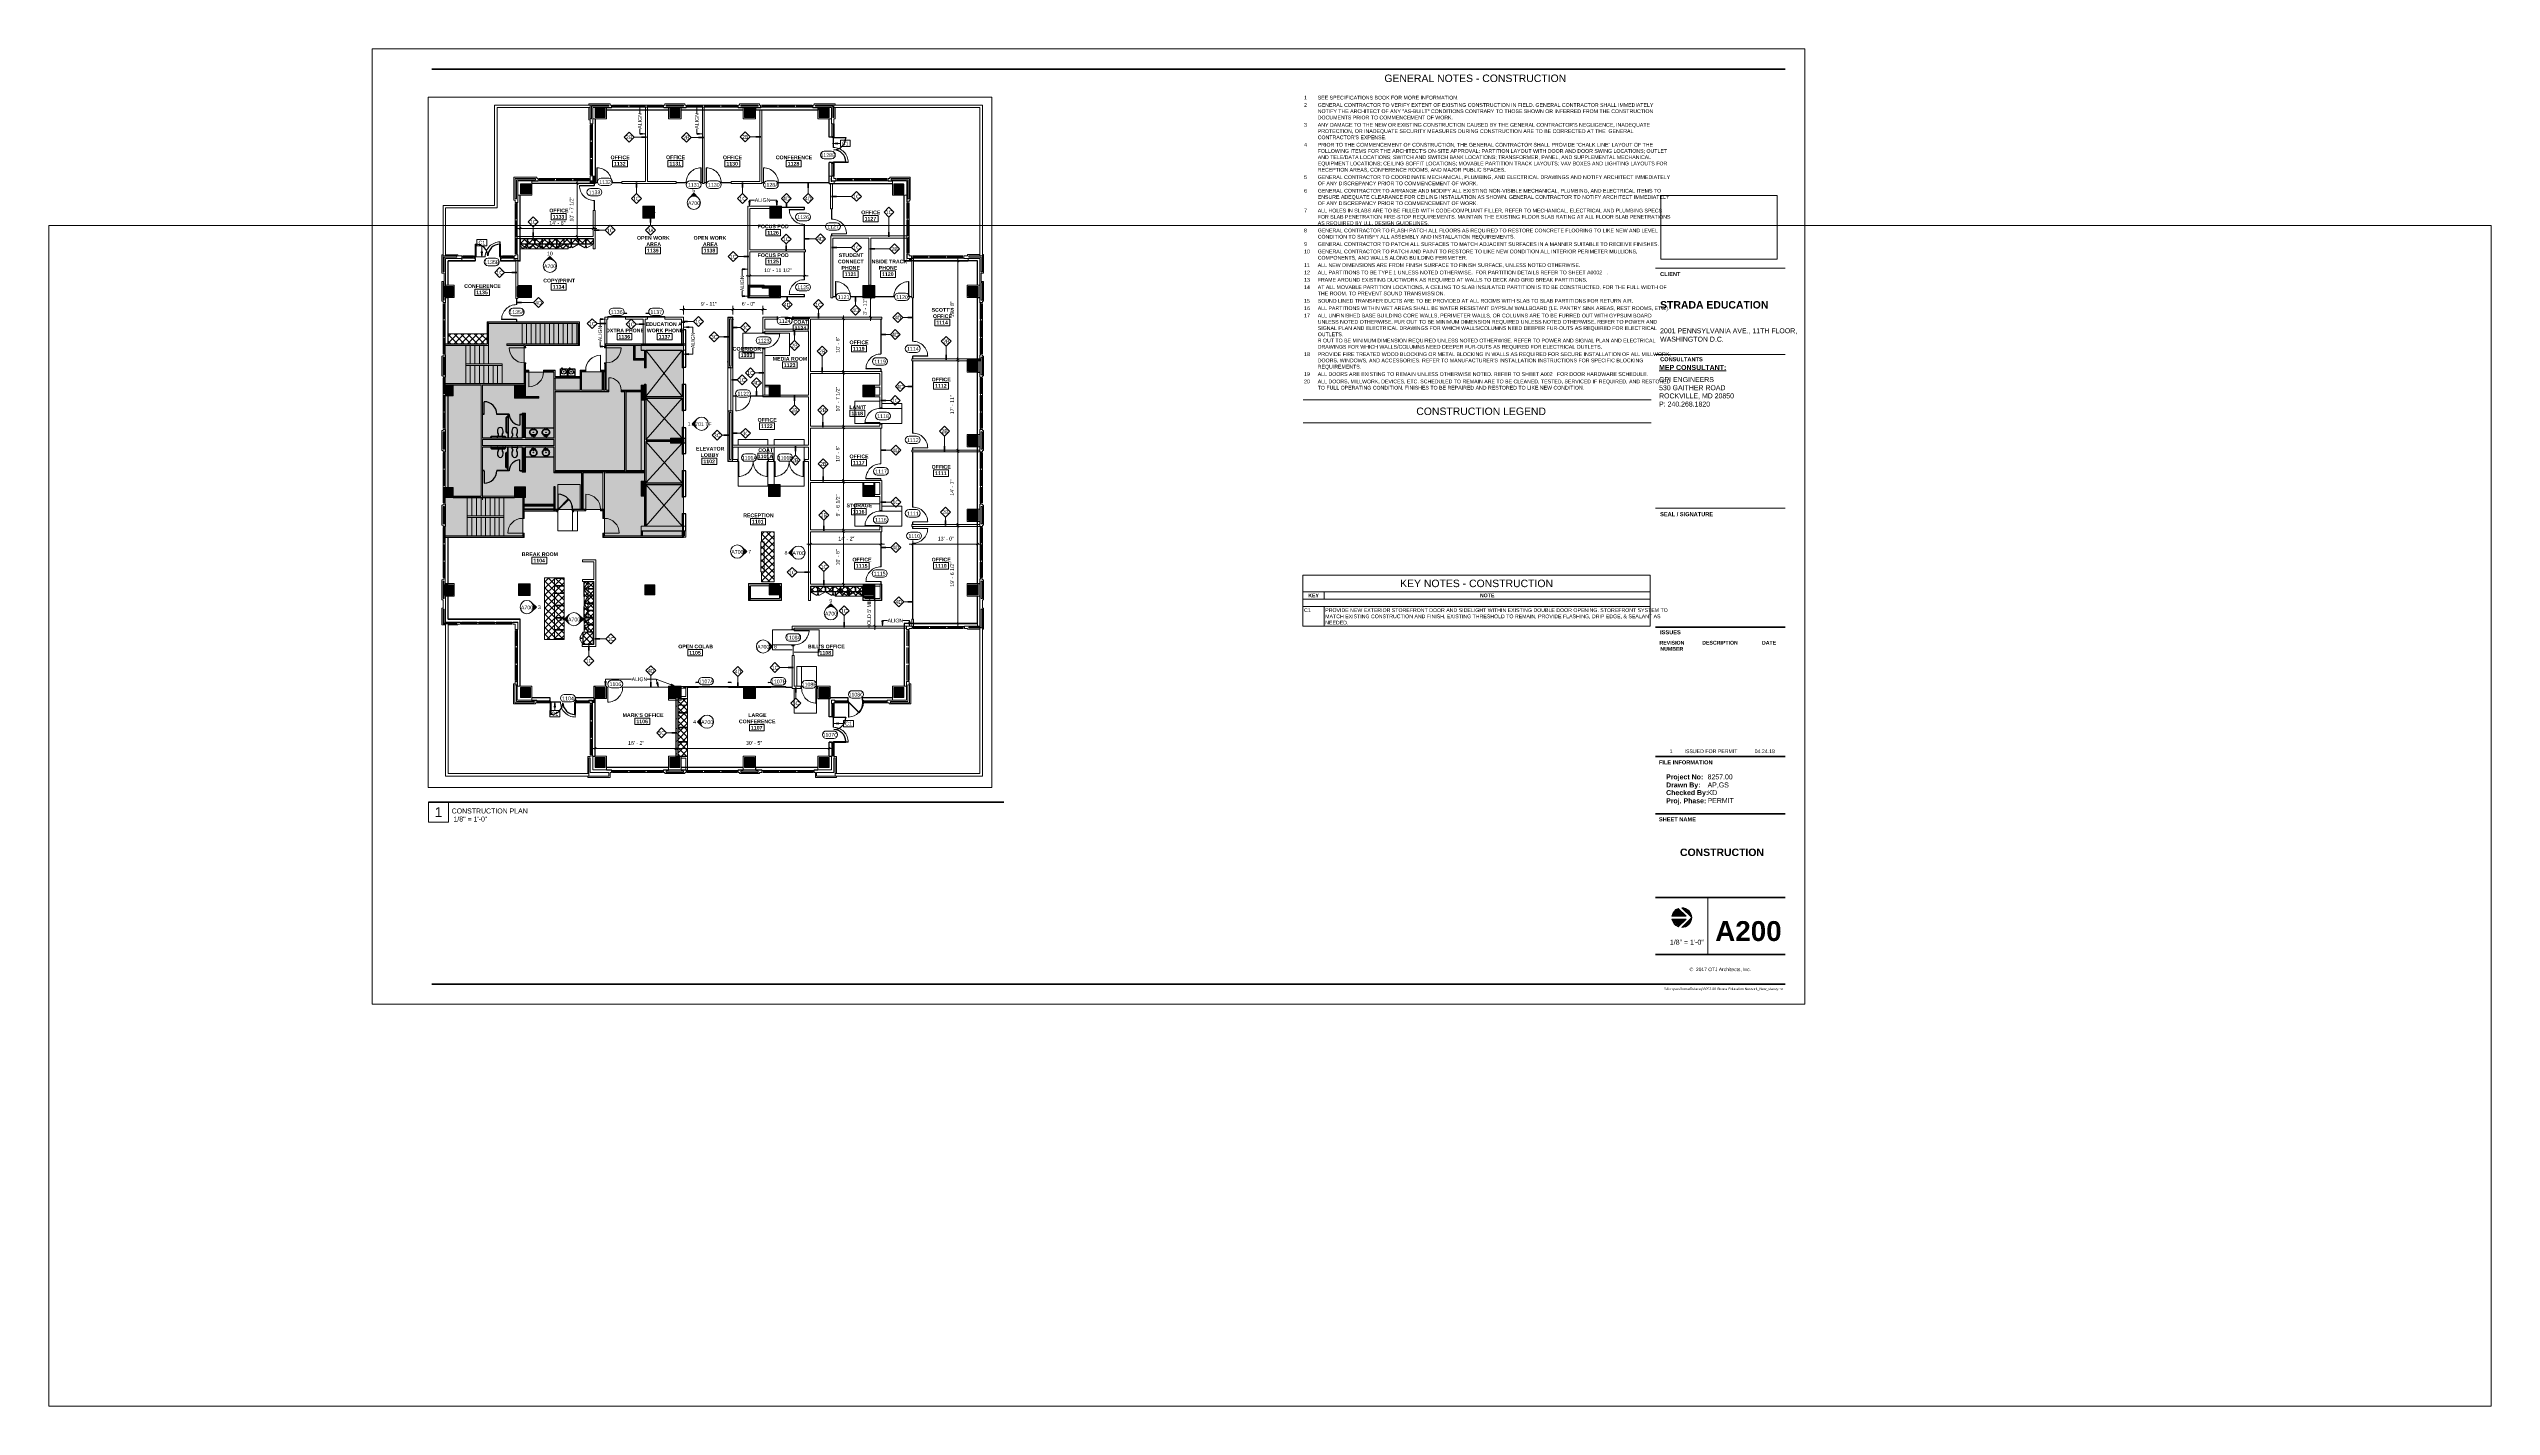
# Paper-space layout 'Layout1' of a CAD drawing. Header units: inches. Extents: x -8 to 53.4, y -10.1 to 24.
# The model-space entities are those that its viewports show. They can reach past a viewport. Long polylines and large blocks are cut down to what shows.
import ezdxf
from ezdxf.xclip import XClip

# ---------------------------------------------------------------- set-up
doc = ezdxf.new("R2010")
doc.units = ezdxf.units.IN
doc.header["$MEASUREMENT"] = 0
doc.header["$XCLIPFRAME"] = 2
for name, pattern in [('L1$0$2DASHES', [163.199999, 71.999999, -24, 9.6, -24, 9.6, -24]), ('L1$0$PHANTOM4', [0.625, 0.3125, -0.0625, 0.0625, -0.0625, 0.0625, -0.0625]), ('X2$0$Dash', [0.25, 0.125, -0.125]), ('X2$0$Dash 1_16_', [0.125, 0.0625, -0.0625]), ('X2$0$Hidden', [0.28125, 0.1875, -0.09375])]:
    doc.linetypes.add(name, pattern=pattern)
for name, color, linetype, lineweight in [('A-ANNO-NOTE', 131, 'Continuous', 9), ('A-DETL', 90, 'Continuous', 9), ('A-DETL-THIN', 151, 'Continuous', 9), ('G-ANNO-SCHD', 231, 'Continuous', 9), ('G-ANNO-TEXT', 231, 'Continuous', 9), ('G-ANNO-TTLB', 6, 'Continuous', 9), ('G-ANNO-TTLB-THIN', 151, 'Continuous', 9), ('G-ANNO-TTLB-WIDE', 214, 'Continuous', 50), ('L1$0$ArchiCAD Doors_Pen_No__100', 7, 'Continuous', 20), ('L1$0$ArchiCAD Doors_Pen_No__3', 7, 'Continuous', 20), ('L1$0$ArchiCAD Doors_Pen_No__4', 7, 'Continuous', 9), ('L1$0$ArchiCAD Windows_Pen_No__4', 4, 'Continuous', 9), ('L1$0$BB Columns_Pen_No__3', 7, 'Continuous', 20), ('L1$0$BB Columns_Pen_No__7', 7, 'Continuous', 20), ('L1$0$BB Columns_Pen_No__95', 8, 'Continuous', 20), ('L1$0$BB Core_Pen_No__100', 7, 'Continuous', 20), ('L1$0$BB Shell_Pen_No__100', 7, 'Continuous', 20), ('L1$0$BB Shell_Pen_No__95', 8, 'Continuous', 20), ('X2$0$18_0109_REV_dwg _7_', 8, 'Continuous', 9), ('X2$0$A-ANNO-DIMS', 211, 'Continuous', 9), ('X2$0$A-ANNO-DIMS-96', 211, 'Continuous', 9), ('X2$0$A-ANNO-KEYN', 231, 'Continuous', 9), ('X2$0$A-AREA-IDEN', 2, 'Continuous', 9), ('X2$0$A-DETL', 90, 'Continuous', 9), ('X2$0$A-DETL-GENF', 92, 'Continuous', 9), ('X2$0$A-DOOR', 31, 'Continuous', 13), ('X2$0$A-DOOR-FRAM', 31, 'Continuous', 20), ('X2$0$A-DOOR-IDEN', 31, 'Continuous', 9), ('X2$0$A-GENM', 13, 'Continuous', 9), ('X2$0$A-WALL', 113, 'Continuous', 9), ('X2$0$A-WALL-IDEN', 211, 'Continuous', 9), ('X2$0$A-WALL-PATT', 111, 'Continuous', 13), ('X2$0$G-ANNO-SYMB', 111, 'Continuous', 9), ('X2$0$G-ANNO-TEXT', 231, 'Continuous', 9), ('X2$0$I-WALL', 2, 'Continuous', 9), ('X2$0$Q-CASE', 31, 'Continuous', 9), ('X2$0$Q-CASE-HDLN', 31, 'X2$0$Dash', 9), ('X2$0$S-COLS', 52, 'Continuous', 9)]:
    doc.layers.add(name, color=color, linetype=linetype, lineweight=lineweight)
doc.layers.add('G-ANNO-NPLT', color=191, linetype='Continuous', plot=False)
for name, color, linetype in [('L1$0$A-Anno-Revs-FinF', 181, 'Continuous'), ('L1$0$A-Cols-Bldg', 235, 'Continuous'), ('L1$0$DEMO', 7, 'L1$0$PHANTOM4'), ('L1$0$GLZ_GLAZING', 7, 'Continuous')]:
    doc.layers.add(name, color=color, linetype=linetype)
doc.styles.add('Arial', font='arial.ttf', dxfattribs={"height": 0.125})
doc.styles.add('Arial_1', font='arial.ttf', dxfattribs={"height": 0.09375})
doc.styles.add('Arial_B', font='arialbd.ttf', dxfattribs={"height": 0.09375})
doc.styles.add('Swis721 Lt BT', font='swissl.ttf', dxfattribs={"height": 0.25})
doc.styles.add('Swis721 Lt BT_1', font='swissl.ttf', dxfattribs={"height": 0.1875})
doc.styles.add('Swis721 Lt BT_2', font='swissl.ttf', dxfattribs={"height": 0.09375})
doc.styles.add('Swis721 Lt BT_3', font='swissl.ttf', dxfattribs={"height": 0.088084})
doc.styles.add('Swis721 Lt BT_4', font='swissl.ttf', dxfattribs={"height": 0.125})
doc.styles.add('Swis721 Lt BT_5', font='swissl.ttf', dxfattribs={"height": 0.0625})
doc.styles.add('Swis721 Lt BT_B', font='', dxfattribs={"height": 0.09375})
doc.styles.add('Swis721 Lt BT_B_1', font='', dxfattribs={"height": 0.101562})
doc.styles.add('Swis721 Lt BT_B_2', font='', dxfattribs={"height": 0.125})
doc.styles.add('Swis721 Lt BT_B_3', font='', dxfattribs={"height": 0.5})
doc.styles.add('Swis721 Lt BT_B_4', font='', dxfattribs={"height": 0.1875})
doc.styles.add('X2$0$Arial', font='arial.ttf', dxfattribs={"height": 9})
doc.styles.add('X2$0$Swis721 Lt BT', font='swissl.ttf', dxfattribs={"height": 9})
doc.styles.add('X2$0$Swis721 Lt BT_B', font='', dxfattribs={"height": 9})
doc.styles.get('Swis721 Lt BT_B').set_extended_font_data('Swis721 Lt BT', bold=True)
doc.styles.get('Swis721 Lt BT_B_1').set_extended_font_data('Swis721 Lt BT', bold=True)
doc.styles.get('Swis721 Lt BT_B_2').set_extended_font_data('Swis721 Lt BT', bold=True)
doc.styles.get('Swis721 Lt BT_B_3').set_extended_font_data('Swis721 Lt BT', bold=True)
doc.styles.get('Swis721 Lt BT_B_4').set_extended_font_data('Swis721 Lt BT', bold=True)
doc.styles.get('X2$0$Swis721 Lt BT_B').set_extended_font_data('Swis721 Lt BT', bold=True)
doc.dimstyles.new('X2$0$OTJ_-_3_32__Linear__1_2__Tolerance', dxfattribs={"dimscale": 12, "dimtxt": 9.497835, "dimasz": 0.375, "dimexe": 0.75, "dimexo": 0.5, "dimgap": 0.5, "dimtad": 1, "dimdec": 1, "dimrnd": 0.5, "dimzin": 3, "dimdsep": 46, "dimlunit": 4, "dimtxsty": 'X2$0$Swis721 Lt BT', "dimblk1": 'X2$0$_Oblique', "dimblk2": 'X2$0$_Oblique', "dimsah": 1, "dimcen": 0.09, "dimdle": 0.75, "dimazin": 0, "dimtfac": 1, "dimtdec": 4, "dimtix": 1, "dimtmove": 0, "dimatfit": 3, "dimfxl": 1, "dimtvp": 1, "dimfrac": 2, "dimtolj": 1, "dimtzin": 0, "dimarcsym": 2})
picture_1 = doc.add_image_def('image1.jpg', size_in_pixel=(2551, 1396))
pattern_1 = [(0, (0, 0), (30.72, 7.68), [1.267, -21.773, 1.267, -21.773, -122.88]), (0, (0, 0), (30.72, 7.68), [-46.08, 1.267, -44.813, 1.267, -21.773, -53.76]), (0, (0, 0), (30.72, 7.68), [-115.2, 1.267, -14.093, 1.267, -37.133]), (120, (11.52, 3.84), (-22.011075, 22.7643), [1.267, -21.773, 1.267, -21.773, -122.88]), (120, (11.52, 3.84), (-22.011075, 22.7643), [-46.08, 1.267, -44.813, 1.267, -21.773, -53.76]), (120, (11.52, 3.84), (-22.011075, 22.7643), [-115.2, 1.267, -14.093, 1.267, -37.133]), (240, (15.36, 19.2), (-8.708925, -30.4443), [1.267, -21.773, 1.267, -21.773, -122.88]), (240, (15.36, 19.2), (-8.708925, -30.4443), [-46.08, 1.267, -44.813, 1.267, -21.773, -53.76]), (240, (15.36, 19.2), (-8.708925, -30.4443), [-115.2, 1.267, -14.093, 1.267, -37.133])]
pattern_2 = [(315, (390.932, -895.152), (8.01223, 8.01223), []), (45, (390.932, -895.152), (-8.01223, 8.01223), [])]
pattern_3 = [(225, (-1104.192, 274.056), (8.01223, -8.01223), []), (315, (-1104.192, 274.056), (8.01223, 8.01223), [])]
pattern_4 = [(45, (260.762, 306.957), (-8.01223, 8.01223), []), (135, (260.762, 306.957), (-8.01223, -8.01223), [])]
pattern_5 = [(225, (-256.771, -306.957), (8.01223, -8.01223), []), (315, (-256.771, -306.957), (8.01223, 8.01223), [])]
pattern_6 = [(45, (224.566, 306.957), (-8.01223, 8.01223), []), (135, (224.566, 306.957), (-8.01223, -8.01223), [])]
pattern_7 = [(225, (-220.575, -306.957), (8.01223, -8.01223), []), (315, (-220.575, -306.957), (8.01223, 8.01223), [])]
pattern_8 = [(45, (188.371, 306.957), (-8.01223, 8.01223), []), (135, (188.371, 306.957), (-8.01223, -8.01223), [])]
pattern_9 = [(225, (-184.38, -306.957), (8.01223, -8.01223), []), (315, (-184.38, -306.957), (8.01223, 8.01223), [])]
pattern_10 = [(225, (-148.184, -306.957), (8.01223, -8.01223), []), (315, (-148.184, -306.957), (8.01223, 8.01223), [])]
pattern_11 = [(45, (961.325, -531.364), (-8.01223, 8.01223), []), (135, (961.325, -531.364), (-8.01223, -8.01223), [])]
pattern_12 = [(225, (-957.334, 531.364), (8.01223, -8.01223), []), (315, (-957.334, 531.364), (8.01223, 8.01223), [])]
pattern_13 = [(45, (926.126, -531.364), (-8.01223, 8.01223), []), (135, (926.126, -531.364), (-8.01223, -8.01223), [])]
pattern_14 = [(225, (-922.135, 531.364), (8.01223, -8.01223), []), (315, (-922.135, 531.364), (8.01223, 8.01223), [])]
pattern_15 = [(45, (890.926, -531.364), (-8.01223, 8.01223), []), (135, (890.926, -531.364), (-8.01223, -8.01223), [])]
pattern_16 = [(225, (-886.935, 531.364), (8.01223, -8.01223), []), (315, (-886.935, 531.364), (8.01223, 8.01223), [])]
pattern_17 = [(225, (-851.736, 531.364), (8.01223, -8.01223), []), (315, (-851.736, 531.364), (8.01223, 8.01223), [])]
pattern_18 = [(45, (855.727, -531.364), (-8.01223, 8.01223), []), (135, (855.727, -531.364), (-8.01223, -8.01223), [])]
pattern_19 = [(225, (-816.536, 531.364), (8.01223, -8.01223), []), (315, (-816.536, 531.364), (8.01223, 8.01223), [])]
pattern_20 = [(45, (820.527, -531.364), (-8.01223, 8.01223), []), (135, (820.527, -531.364), (-8.01223, -8.01223), [])]
pattern_21 = [(135, (-313.95, 797.224), (-8.01223, -8.01223), []), (225, (-313.95, 797.224), (8.01223, -8.01223), [])]
pattern_22 = [(315, (352.69, -797.224), (8.01223, 8.01223), []), (45, (352.69, -797.224), (-8.01223, 8.01223), [])]
pattern_23 = [(135, (-348.699, 797.224), (-8.01223, -8.01223), []), (225, (-348.699, 797.224), (8.01223, -8.01223), [])]
pattern_24 = [(315, (387.44, -797.224), (8.01223, 8.01223), []), (45, (387.44, -797.224), (-8.01223, 8.01223), [])]
pattern_25 = [(135, (-296.575, 797.224), (-8.01223, -8.01223), []), (225, (-296.575, 797.224), (8.01223, -8.01223), [])]
pattern_26 = [(135, (-383.449, 797.224), (-8.01223, -8.01223), []), (225, (-383.449, 797.224), (8.01223, -8.01223), [])]
pattern_27 = [(315, (452.19, -794.724), (8.01223, 8.01223), []), (45, (452.19, -794.724), (-8.01223, 8.01223), [])]
pattern_28 = [(315, (395.649, -797.224), (8.01223, 8.01223), []), (45, (395.649, -797.224), (-8.01223, 8.01223), [])]
pattern_29 = [(135, (-400.824, 797.224), (-8.01223, -8.01223), []), (225, (-400.824, 797.224), (8.01223, -8.01223), [])]
pattern_30 = [(315, (317.941, -797.224), (8.01223, 8.01223), []), (45, (317.941, -797.224), (-8.01223, 8.01223), [])]

# ---------------------------------------------------------------- blocks, each defined once
blk = doc.blocks.new('Viewport - View Title-792418-CONSTRUCTION')
at = {"layer": 'G-ANNO-TTLB'}
for p, q in [((-0.5, 0), (-0.5, -0.5)), ((0, -0.5), (-0.5, -0.5)), ((0, 0), (0, -0.5))]:
    blk.add_line(p, q, dxfattribs=at)
at = {"layer": 'G-ANNO-TTLB', "lineweight": 90}
blk.add_line((-0.5, 0), (0, 0), dxfattribs=at)
blk = doc.blocks.new('Titleblock - 24 x 36 - DC _ VA-4803950-CONSTRUCTION')
at = {"layer": 'G-ANNO-TTLB'}
h = blk.add_hatch(color=256, dxfattribs=at)
edge = h.paths.add_edge_path(flags=0)
edge.add_line((32.831, 2.42), (33.027, 2.224))
edge.add_line((33.027, 2.224), (32.672, 2.224))
edge.add_arc((32.918, 2.187), 0.249, 110.60725, 171.54348, ccw=False)
h = blk.add_hatch(color=256, dxfattribs=at)
edge = h.paths.add_edge_path(flags=0)
edge.add_line((33.027, 2.151), (32.831, 1.955))
edge.add_arc((32.918, 2.187), 0.249, 188.45652, 249.39275, ccw=False)
edge.add_line((32.672, 2.151), (33.027, 2.151))
h = blk.add_hatch(color=256, dxfattribs=at)
edge = h.paths.add_edge_path(flags=0)
edge.add_line((33.167, 2.187), (32.918, 2.436))
edge.add_arc((32.918, 2.187), 0.249, 0, 90, ccw=False)
h = blk.add_hatch(color=256, dxfattribs=at)
edge = h.paths.add_edge_path(flags=0)
edge.add_line((32.918, 1.939), (33.167, 2.187))
edge.add_arc((32.918, 2.187), 0.249, -90, 0, ccw=False)
at = {"layer": 'A-ANNO-NOTE'}
for p, q in [((32.672, 2.224), (33.027, 2.224)), ((33.027, 2.224), (32.672, 2.224)), ((32.672, 2.224), (33.027, 2.224)), ((32.672, 2.151), (33.027, 2.151)), ((33.027, 2.151), (32.672, 2.151)), ((33.027, 2.151), (32.672, 2.151)), ((32.831, 2.42), (33.027, 2.224)), ((33.027, 2.224), (32.831, 2.42)), ((33.027, 2.224), (32.831, 2.42)), ((32.831, 1.955), (33.027, 2.151)), ((33.027, 2.151), (32.831, 1.955)), ((32.831, 1.955), (33.027, 2.151)), ((32.918, 2.436), (33.167, 2.187)), ((33.167, 2.187), (32.918, 2.436)), ((32.918, 2.436), (33.167, 2.187)), ((33.167, 2.187), (32.918, 1.939)), ((32.918, 1.939), (33.167, 2.187)), ((33.167, 2.187), (32.918, 1.939))]:
    blk.add_line(p, q, dxfattribs=at)
for start, end in [(110.60725, 171.54348), (110.60725, 171.54348), (110.60725, 171.54348), (188.45652, 249.39275), (188.45652, 249.39275), (188.45652, 249.39275), (0, 90), (360, 90), (0, 90), (270, 0), (270, 360), (270, 0)]:
    blk.add_arc((32.918, 2.187), 0.249, start, end, dxfattribs=at)
at = {"layer": 'G-ANNO-TTLB'}
for p, q in [((0.012, 24.012), (0.012, 0.012)), ((36.013, 24.012), (0.012, 24.012)), ((36.013, 0.012), (36.013, 24.012)), ((32.262, 18.502), (35.512, 18.502)), ((32.262, 18.502), (35.512, 18.502)), ((0.012, 0.012), (36.013, 0.012))]:
    blk.add_line(p, q, dxfattribs=at)
at = {"layer": 'G-ANNO-TTLB-THIN'}
for p, q in [((32.262, 16.331), (35.512, 16.331)), ((32.262, 12.47), (35.512, 12.47)), ((33.575, 2.69), (33.575, 1.262))]:
    blk.add_line(p, q, dxfattribs=at)
at = {"layer": 'G-ANNO-TTLB-WIDE'}
for p, q in [((35.512, 23.502), (1.512, 23.502)), ((32.262, 9.481), (35.512, 9.481)), ((35.512, 6.238), (32.262, 6.238)), ((35.512, 4.791), (32.262, 4.791)), ((32.262, 2.69), (35.512, 2.69)), ((32.262, 1.262), (35.512, 1.262)), ((1.512, 0.512), (32.262, 0.512)), ((32.262, 0.512), (35.512, 0.512))]:
    blk.add_line(p, q, dxfattribs=at)
at = {"layer": 'G-ANNO-TTLB', "attachment_point": 1}
for s, insert, char_height, width, style in [('CLIENT', (32.373, 18.405), 0.1016, 0.57128, 'Swis721 Lt BT_B_1'), ('\\LMEP CONSULTANT:', (32.348, 16.07), 0.125, 1.94425, 'Swis721 Lt BT_B_2'), ('CONSULTANTS', (32.374, 16.266), 0.10156, 1.19938, 'Swis721 Lt BT_B_1'), ('SEAL / SIGNATURE', (32.373, 12.373), 0.10156, 1.48344, 'Swis721 Lt BT_B_1'), ('ISSUES', (32.373, 9.407), 0.1016, 0.58075, 'Swis721 Lt BT_B_1'), ('REVISION', (32.357, 9.14), 0.0937, 0.76381, 'Arial_B'), ('NUMBER', (32.38, 8.984), 0.0937, 0.71016, 'Arial_B'), ('DESCRIPTION', (33.432, 9.14), 0.09375, 1.09838, 'Arial_B'), ('DATE', (34.934, 9.14), 0.0937, 0.43556, 'Arial_B'), ('FILE INFORMATION', (32.344, 6.138), 0.10156, 1.51816, 'Swis721 Lt BT_B_1'), ('Project No:', (32.525, 5.786), 0.125, 1.05103, 'Swis721 Lt BT_B_2'), ('Drawn By:', (32.525, 5.583), 0.125, 0.96581, 'Swis721 Lt BT_B_2'), ('Checked By:', (32.525, 5.389), 0.125, 1.20253, 'Swis721 Lt BT_B_2'), ('Proj. Phase:', (32.525, 5.185), 0.125, 1.13625, 'Swis721 Lt BT_B_2'), ('SHEET NAME', (32.344, 4.708), 0.1016, 1.04156, 'Swis721 Lt BT_B_1'), ('©  2017 OTJ Architects, Inc.', (33.116, 0.93), 0.08808, 1.85587, 'Swis721 Lt BT_3')]:
    blk.add_mtext(s, dxfattribs=dict(at, insert=insert, char_height=char_height, width=width, style=style))
at = {"layer": 'G-ANNO-TTLB'}
image = blk.add_image(picture_1, insert=(32.391, 18.726), size_in_units=(2.926, 1.601), dxfattribs=at)
image.dxf.flags = 7
blk = doc.blocks.new('L1$0$window-fixed')
at = {"layer": 'L1$0$ArchiCAD Windows_Pen_No__4', "linetype": 'L1$0$2DASHES'}
for p, q in [((-6723.596, 3788.311), (-6761.096, 3788.311)), ((-6681.596, 3788.311), (-6719.596, 3788.311)), ((-6640.096, 3788.311), (-6677.596, 3788.311)), ((-6723.596, 3783.311), (-6761.104, 3783.311)), ((-6681.596, 3783.311), (-6719.596, 3783.311)), ((-6640.088, 3783.311), (-6677.596, 3783.311))]:
    blk.add_line(p, q, dxfattribs=at)
at = {"layer": 'L1$0$ArchiCAD Windows_Pen_No__4', "linetype": 'Continuous'}
for p, q in [((-6723.17, 3788.311), (-6721.596, 3788.311)), ((-6721.596, 3788.311), (-6720.021, 3788.311)), ((-6681.17, 3788.311), (-6679.596, 3788.311)), ((-6679.596, 3788.311), (-6678.021, 3788.311))]:
    blk.add_line(p, q, dxfattribs=at)
at = {"layer": 'L1$0$GLZ_GLAZING', "color": 30, "linetype": 'Continuous'}
for p, q in [((-6723.096, 3786.811), (-6761.604, 3786.811)), ((-6681.096, 3786.811), (-6720.096, 3786.811)), ((-6639.588, 3786.811), (-6678.096, 3786.811)), ((-6761.604, 3786.316), (-6723.104, 3786.311)), ((-6720.096, 3786.316), (-6681.096, 3786.311)), ((-6678.096, 3786.316), (-6639.596, 3786.311))]:
    blk.add_line(p, q, dxfattribs=at)
at = {"layer": 'L1$0$GLZ_GLAZING', "color": 30, "linetype": 'Continuous', "const_width": 0.00174}
for points in [[(-6763.596, 3783.311), (-6761.104, 3783.311), (-6761.104, 3786.061), (-6761.604, 3786.061), (-6761.604, 3787.061), (-6761.104, 3787.061), (-6761.096, 3788.311), (-6763.596, 3788.311), (-6763.596, 3787.061), (-6763.596, 3787.061), (-6763.596, 3786.061), (-6763.596, 3786.061)], [(-6719.596, 3783.311), (-6723.596, 3783.311), (-6723.596, 3786.061), (-6723.096, 3786.061), (-6723.096, 3787.061), (-6723.596, 3787.061), (-6723.596, 3788.311), (-6719.596, 3788.311), (-6719.596, 3787.061), (-6720.096, 3787.061), (-6720.096, 3786.061), (-6719.596, 3786.061)], [(-6677.596, 3783.311), (-6681.596, 3783.311), (-6681.596, 3786.061), (-6681.096, 3786.061), (-6681.096, 3787.061), (-6681.596, 3787.061), (-6681.596, 3788.311), (-6677.596, 3788.311), (-6677.596, 3787.061), (-6678.096, 3787.061), (-6678.096, 3786.061), (-6677.596, 3786.061)], [(-6723.096, 3786.061), (-6723.096, 3787.061), (-6761.604, 3787.057), (-6761.604, 3786.065), (-6723.096, 3786.061)], [(-6681.096, 3786.061), (-6681.096, 3787.061), (-6720.096, 3787.057), (-6720.096, 3786.065), (-6681.588, 3786.061)], [(-6639.588, 3786.061), (-6639.588, 3787.061), (-6678.096, 3787.057), (-6678.096, 3786.065), (-6639.588, 3786.061)]]:
    blk.add_lwpolyline(points, close=True, dxfattribs=at)
blk.add_lwpolyline([(-6637.596, 3783.311), (-6637.596, 3788.311), (-6640.096, 3788.311), (-6640.088, 3787.061), (-6639.588, 3787.061), (-6639.588, 3786.061), (-6640.088, 3786.061), (-6640.088, 3783.311), (-6637.596, 3783.311)], dxfattribs=at)
blk = doc.blocks.new('L1')
at = {"layer": 'L1$0$BB Columns_Pen_No__95', "linetype": 'Continuous', "lineweight": 0, "true_color": 0x3f3f3f}
for points in [[(-7162.69, 3767.316), (-7162.69, 3743.316), (-7138.69, 3743.316), (-7138.69, 3767.316)], [(-6982.69, 3767.316), (-6982.69, 3743.316), (-6958.69, 3743.316), (-6958.69, 3767.316)], [(-6802.69, 3767.316), (-6802.69, 3743.316), (-6778.69, 3743.316), (-6778.69, 3767.316)], [(-6622.69, 3767.316), (-6622.69, 3743.316), (-6598.69, 3743.316), (-6598.69, 3767.316)], [(-7342.69, 3583.316), (-7342.69, 3559.316), (-7318.69, 3559.316), (-7318.69, 3583.316)], [(-6442.69, 3583.316), (-6442.69, 3559.316), (-6418.69, 3559.316), (-6418.69, 3583.316)], [(-7045.69, 3527.316), (-7045.69, 3503.316), (-7021.69, 3503.316), (-7021.69, 3527.316)], [(-6739.69, 3527.316), (-6739.69, 3503.316), (-6715.69, 3503.316), (-6715.69, 3527.316)], [(-7529.69, 3336.066), (-7529.69, 3312.066), (-7505.69, 3312.066), (-7505.69, 3336.066)], [(-7350.69, 3336.066), (-7350.69, 3312.066), (-7318.69, 3312.066), (-7318.69, 3336.066)], [(-6742.69, 3336.066), (-6742.69, 3312.066), (-6718.69, 3312.066), (-6718.69, 3336.066)], [(-6514.69, 3336.066), (-6514.69, 3312.066), (-6490.69, 3312.066), (-6490.69, 3336.066)], [(-6238.69, 3336.066), (-6262.69, 3336.066), (-6262.69, 3312.066), (-6238.69, 3312.066)], [(-6238.69, 3156.066), (-6262.69, 3156.066), (-6262.69, 3132.066), (-6238.69, 3132.066)], [(-7523.69, 3096.066), (-7523.69, 3072.066), (-7505.69, 3072.066), (-7505.69, 3096.066)], [(-7356.19, 3096.066), (-7356.19, 3072.066), (-7332.19, 3072.066), (-7332.19, 3096.066)], [(-6742.69, 3096.066), (-6742.69, 3072.066), (-6718.69, 3072.066), (-6718.69, 3096.066)], [(-6514.69, 3096.066), (-6514.69, 3072.066), (-6490.69, 3072.066), (-6490.69, 3096.066)], [(-6238.69, 2976.066), (-6262.69, 2976.066), (-6262.69, 2952.066), (-6238.69, 2952.066)], [(-6742.69, 2856.066), (-6742.69, 2832.066), (-6718.69, 2832.066), (-6718.69, 2856.066)], [(-6514.69, 2856.066), (-6514.69, 2832.066), (-6490.69, 2832.066), (-6490.69, 2856.066)], [(-7523.69, 2850.566), (-7523.69, 2826.566), (-7505.69, 2826.566), (-7505.69, 2850.566)], [(-7356.19, 2850.566), (-7356.19, 2826.566), (-7332.19, 2826.566), (-7332.19, 2850.566)], [(-6238.69, 2796.066), (-6262.69, 2796.066), (-6262.69, 2772.066), (-6238.69, 2772.066)], [(-7345.69, 2616.962), (-7345.69, 2592.962), (-7321.69, 2592.962), (-7321.69, 2616.962)], [(-7529.69, 2616.066), (-7529.69, 2592.066), (-7505.69, 2592.066), (-7505.69, 2616.066)], [(-7042.69, 2616.066), (-7042.69, 2592.066), (-7018.69, 2592.066), (-7018.69, 2616.066)], [(-6742.69, 2616.066), (-6742.69, 2592.066), (-6718.69, 2592.066), (-6718.69, 2616.066)], [(-6514.69, 2616.066), (-6514.69, 2592.066), (-6490.69, 2592.066), (-6490.69, 2616.066)], [(-6238.69, 2616.066), (-6262.69, 2616.066), (-6262.69, 2592.066), (-6238.69, 2592.066)], [(-7342.69, 2368.816), (-7342.69, 2344.816), (-7318.69, 2344.816), (-7318.69, 2368.816)], [(-7162.69, 2368.816), (-7162.69, 2344.816), (-7138.69, 2344.816), (-7138.69, 2368.816)], [(-6982.69, 2368.816), (-6982.69, 2344.816), (-6958.69, 2344.816), (-6958.69, 2368.816)], [(-6802.69, 2368.816), (-6802.69, 2344.816), (-6778.69, 2344.816), (-6778.69, 2368.816)], [(-6622.69, 2368.816), (-6622.69, 2344.816), (-6598.69, 2344.816), (-6598.69, 2368.816)], [(-6442.69, 2368.816), (-6442.69, 2344.816), (-6418.69, 2344.816), (-6418.69, 2368.816)], [(-7162.69, 2175.816), (-7138.69, 2175.816), (-7138.69, 2199.816), (-7162.69, 2199.816)], [(-6982.69, 2175.816), (-6958.69, 2175.816), (-6958.69, 2199.816), (-6982.69, 2199.816)], [(-6802.69, 2175.816), (-6778.69, 2175.816), (-6778.69, 2199.816), (-6802.69, 2199.816)], [(-6622.69, 2175.816), (-6598.69, 2175.816), (-6598.69, 2199.816), (-6622.69, 2199.816)]]:
    blk.add_hatch(color=250, dxfattribs=at).paths.add_polyline_path(points)
at = {"layer": 'L1$0$A-Anno-Revs-FinF'}
for p, q in [((-6625.69, 3767.316), (-6625.69, 3761.316)), ((-6985.69, 3761.316), (-7135.69, 3761.316)), ((-6805.69, 3761.316), (-6955.69, 3761.316)), ((-6625.69, 3761.316), (-6775.69, 3761.316)), ((-7162.69, 3740.316), (-7162.69, 3590.316)), ((-6598.69, 3695.816), (-6598.69, 3740.316)), ((-6592.69, 3695.816), (-6598.69, 3695.816)), ((-6598.69, 3584.316), (-6598.69, 3634.816)), ((-6592.69, 3634.816), (-6598.69, 3634.816)), ((-7162.69, 3590.316), (-7162.69, 3584.316)), ((-7162.69, 3584.316), (-7315.69, 3584.316)), ((-6598.69, 3584.316), (-6445.69, 3584.316)), ((-7343.69, 3397.316), (-7343.69, 3556.316)), ((-6417.69, 3397.316), (-6417.69, 3556.316)), ((-7452.19, 3403.316), (-7452.19, 3397.316)), ((-7391.19, 3403.316), (-7391.19, 3397.316)), ((-7517.69, 3339.066), (-7517.69, 3397.316)), ((-7452.19, 3397.316), (-7517.69, 3397.316)), ((-7343.69, 3397.316), (-7391.19, 3397.316)), ((-6411.69, 3397.316), (-6417.69, 3397.316)), ((-6240.69, 3397.316), (-6411.69, 3397.316)), ((-6240.69, 3339.066), (-6240.69, 3397.316)), ((-7517.693, 3197.066), (-7517.592, 3309.066)), ((-6240.69, 3159.066), (-6240.69, 3309.066)), ((-6240.69, 2979.066), (-6240.69, 3129.066)), ((-7517.693, 2850.566), (-7517.592, 3072.066)), ((-6240.69, 2799.066), (-6240.69, 2949.066)), ((-6240.69, 2619.066), (-6240.69, 2769.066)), ((-7517.693, 2619.066), (-7517.592, 2730.962)), ((-7517.75, 2533.029), (-7517.69, 2589.066)), ((-6240.69, 2522.821), (-6240.69, 2589.066)), ((-7343.685, 2533.029), (-7517.761, 2533.029)), ((-7343.685, 2371.816), (-7343.685, 2533.029)), ((-6240.69, 2522.821), (-6417.69, 2522.821)), ((-6417.69, 2522.821), (-6417.69, 2371.816)), ((-7271.19, 2343.821), (-7315.69, 2343.821)), ((-7271.19, 2337.816), (-7271.19, 2343.821)), ((-7165.69, 2343.821), (-7210.19, 2343.821)), ((-7210.19, 2337.816), (-7210.19, 2343.821)), ((-6552.19, 2343.821), (-6595.69, 2343.821)), ((-6552.19, 2337.816), (-6552.19, 2343.821)), ((-6445.69, 2343.821), (-6517.662, 2343.821)), ((-6517.662, 2337.816), (-6517.662, 2343.821)), ((-7162.685, 2202.816), (-7162.685, 2341.816)), ((-6598.69, 2297.566), (-6598.69, 2341.816)), ((-6592.69, 2297.566), (-6598.69, 2297.566)), ((-6598.69, 2202.816), (-6598.69, 2236.566)), ((-6592.69, 2236.566), (-6598.69, 2236.566)), ((-6985.69, 2175.821), (-7135.69, 2175.821)), ((-6805.69, 2175.821), (-6955.69, 2175.821)), ((-6625.69, 2175.821), (-6775.69, 2175.821))]:
    blk.add_line(p, q, dxfattribs=at)
at = {"layer": 'L1$0$A-Cols-Bldg', "color": 251, "ltscale": 5}
for p, q in [((-7241.364, 3138.433), (-7243.788, 3138.433)), ((-7243.788, 3138.433), (-7243.788, 3137.13)), ((-7241.364, 3137.13), (-7241.364, 3138.433)), ((-7223.402, 3138.433), (-7225.826, 3138.433)), ((-7225.826, 3138.433), (-7225.826, 3137.13)), ((-7223.402, 3137.13), (-7223.402, 3138.433)), ((-7246.171, 3119.566), (-7246.171, 3137.13)), ((-7246.171, 3137.13), (-7230.171, 3137.13)), ((-7243.788, 3137.13), (-7241.364, 3137.13)), ((-7230.171, 3137.13), (-7230.171, 3119.566)), ((-7228.209, 3119.566), (-7228.209, 3137.13)), ((-7228.209, 3137.13), (-7212.209, 3137.13)), ((-7225.826, 3137.13), (-7223.402, 3137.13)), ((-7212.209, 3137.13), (-7212.209, 3119.566)), ((-7233.084, 3127.979), (-7232.79, 3128.935)), ((-7233.084, 3127.979), (-7232.79, 3128.935)), ((-7231.283, 3128.733), (-7232.79, 3128.935)), ((-7231.283, 3128.733), (-7232.79, 3128.935)), ((-7231.165, 3128.435), (-7231.283, 3128.733)), ((-7231.165, 3128.435), (-7231.283, 3128.733)), ((-7215.122, 3127.979), (-7214.828, 3128.935)), ((-7215.122, 3127.979), (-7214.828, 3128.935)), ((-7213.321, 3128.733), (-7214.828, 3128.935)), ((-7213.321, 3128.733), (-7214.828, 3128.935)), ((-7213.203, 3128.435), (-7213.321, 3128.733)), ((-7213.203, 3128.435), (-7213.321, 3128.733)), ((-7231.459, 3127.48), (-7231.165, 3128.435)), ((-7231.459, 3127.48), (-7231.165, 3128.435)), ((-7213.497, 3127.48), (-7213.203, 3128.435)), ((-7213.497, 3127.48), (-7213.203, 3128.435)), ((-7231.723, 3127.299), (-7233.084, 3127.979)), ((-7231.723, 3127.299), (-7233.084, 3127.979)), ((-7231.459, 3127.48), (-7231.723, 3127.299)), ((-7231.459, 3127.48), (-7231.723, 3127.299)), ((-7213.762, 3127.299), (-7215.122, 3127.979)), ((-7213.762, 3127.299), (-7215.122, 3127.979)), ((-7213.497, 3127.48), (-7213.762, 3127.299)), ((-7213.497, 3127.48), (-7213.762, 3127.299)), ((-7209.94, 3119.566), (-7248.44, 3119.566)), ((-7248.44, 3119.566), (-7248.44, 3118.816)), ((-7209.94, 3119.566), (-7248.44, 3119.566)), ((-7248.44, 3119.566), (-7248.44, 3118.816)), ((-7230.171, 3119.566), (-7247.171, 3119.566)), ((-7212.209, 3119.566), (-7229.209, 3119.566)), ((-7209.94, 3118.816), (-7209.94, 3119.566)), ((-7209.94, 3118.816), (-7209.94, 3119.566)), ((-7430.315, 3027.816), (-7430.315, 3057.816)), ((-7430.315, 3027.816), (-7434.69, 3027.816)), ((-7430.315, 3027.816), (-7434.69, 3027.816)), ((-7370.315, 3027.816), (-7400.315, 3027.816)), ((-7400.315, 3027.066), (-7400.315, 3027.816)), ((-7370.315, 3027.816), (-7400.315, 3027.816)), ((-7400.315, 3027.066), (-7400.315, 3027.816)), ((-7370.315, 3027.066), (-7370.315, 3027.816)), ((-7370.315, 3027.066), (-7370.315, 3027.816)), ((-7344.315, 3027.816), (-7338.69, 3027.816)), ((-7344.315, 3027.816), (-7344.315, 3001.066)), ((-7344.315, 3027.816), (-7338.69, 3027.816)), ((-7344.315, 3027.816), (-7344.315, 3001.066)), ((-7338.69, 3027.066), (-7338.69, 3027.816)), ((-7338.69, 3027.066), (-7338.69, 3027.816)), ((-7430.315, 3027.066), (-7434.69, 3027.066)), ((-7430.315, 3027.066), (-7434.69, 3027.066)), ((-7373.69, 3027.066), (-7400.315, 3027.066)), ((-7373.69, 3027.066), (-7400.315, 3027.066)), ((-7373.69, 3027.066), (-7373.69, 2970.566)), ((-7373.69, 3027.066), (-7373.69, 2970.566)), ((-7372.94, 3027.066), (-7372.94, 2970.566)), ((-7372.94, 3027.066), (-7370.315, 3027.066)), ((-7372.94, 3027.066), (-7372.94, 2970.566)), ((-7372.94, 3027.066), (-7370.315, 3027.066)), ((-7344.315, 3027.066), (-7338.69, 3027.066)), ((-7330.69, 2994.566), (-7262.69, 2994.566)), ((-7330.69, 2994.566), (-7262.69, 2994.566)), ((-7397.076, 2980.607), (-7396.575, 2979.706)), ((-7397.076, 2980.607), (-7396.575, 2979.706)), ((-7386.285, 2980.607), (-7386.786, 2979.706)), ((-7386.285, 2980.607), (-7386.786, 2979.706)), ((-7362.366, 2980.607), (-7361.865, 2979.706)), ((-7362.366, 2980.607), (-7361.865, 2979.706)), ((-7351.576, 2980.607), (-7352.077, 2979.706)), ((-7351.576, 2980.607), (-7352.077, 2979.706)), ((-7312.812, 2975.643), (-7312.258, 2979.066)), ((-7312.258, 2979.066), (-7311.122, 2979.066)), ((-7310.568, 2975.643), (-7311.122, 2979.066)), ((-7282.812, 2975.643), (-7282.258, 2979.066)), ((-7282.258, 2979.066), (-7281.122, 2979.066)), ((-7280.568, 2975.643), (-7281.122, 2979.066)), ((-7396.197, 2977.291), (-7396.197, 2978.249)), ((-7396.197, 2977.291), (-7396.197, 2978.249)), ((-7387.164, 2977.291), (-7387.164, 2978.249)), ((-7387.164, 2977.291), (-7387.164, 2978.249)), ((-7361.488, 2977.291), (-7361.488, 2978.249)), ((-7361.488, 2977.291), (-7361.488, 2978.249)), ((-7352.454, 2977.291), (-7352.454, 2978.249)), ((-7352.454, 2977.291), (-7352.454, 2978.249)), ((-7313.856, 2975.371), (-7312.812, 2975.643)), ((-7313.856, 2974.281), (-7313.856, 2975.371)), ((-7309.524, 2975.371), (-7310.568, 2975.643)), ((-7309.524, 2974.281), (-7309.524, 2975.371)), ((-7283.856, 2975.371), (-7282.812, 2975.643)), ((-7283.856, 2974.281), (-7283.856, 2975.371)), ((-7279.524, 2975.371), (-7280.568, 2975.643)), ((-7279.524, 2974.281), (-7279.524, 2975.371)), ((-7398.386, 2973.859), (-7397.076, 2975.169)), ((-7398.386, 2973.859), (-7397.076, 2975.169)), ((-7384.975, 2973.859), (-7386.285, 2975.169)), ((-7384.975, 2973.859), (-7386.285, 2975.169)), ((-7363.676, 2973.859), (-7362.366, 2975.169)), ((-7363.676, 2973.859), (-7362.366, 2975.169)), ((-7350.266, 2973.859), (-7351.576, 2975.169)), ((-7350.266, 2973.859), (-7351.576, 2975.169)), ((-7311.69, 2973.912), (-7313.856, 2974.281)), ((-7311.69, 2973.912), (-7309.524, 2974.281)), ((-7281.69, 2973.912), (-7283.856, 2974.281)), ((-7281.69, 2973.912), (-7279.524, 2974.281)), ((-7398.679, 2971.566), (-7398.679, 2973.152)), ((-7398.679, 2971.566), (-7398.679, 2973.152)), ((-7384.682, 2971.566), (-7384.682, 2973.152)), ((-7384.682, 2971.566), (-7384.682, 2973.152)), ((-7363.969, 2971.566), (-7363.969, 2973.152)), ((-7363.969, 2971.566), (-7363.969, 2973.152)), ((-7349.973, 2971.566), (-7349.973, 2973.152)), ((-7349.973, 2971.566), (-7349.973, 2973.152)), ((-7397.697, 2970.566), (-7385.682, 2970.566)), ((-7397.697, 2970.566), (-7385.682, 2970.566)), ((-7362.988, 2970.566), (-7350.973, 2970.566)), ((-7362.988, 2970.566), (-7350.973, 2970.566)), ((-7397.697, 2948.566), (-7385.682, 2948.566)), ((-7397.697, 2948.566), (-7385.682, 2948.566)), ((-7373.69, 2892.066), (-7373.69, 2948.566)), ((-7373.69, 2892.066), (-7373.69, 2948.566)), ((-7372.94, 2892.066), (-7372.94, 2948.566)), ((-7372.94, 2892.066), (-7372.94, 2948.566)), ((-7362.988, 2948.566), (-7350.973, 2948.566)), ((-7362.988, 2948.566), (-7350.973, 2948.566)), ((-7398.679, 2947.566), (-7398.679, 2945.981)), ((-7398.679, 2947.566), (-7398.679, 2945.981)), ((-7384.682, 2947.566), (-7384.682, 2945.981)), ((-7384.682, 2947.566), (-7384.682, 2945.981)), ((-7363.969, 2947.566), (-7363.969, 2945.981)), ((-7363.969, 2947.566), (-7363.969, 2945.981)), ((-7349.973, 2947.566), (-7349.973, 2945.981)), ((-7349.973, 2947.566), (-7349.973, 2945.981)), ((-7398.386, 2945.273), (-7397.076, 2943.963)), ((-7398.386, 2945.273), (-7397.076, 2943.963)), ((-7384.975, 2945.273), (-7386.285, 2943.963)), ((-7384.975, 2945.273), (-7386.285, 2943.963)), ((-7363.676, 2945.273), (-7362.366, 2943.963)), ((-7363.676, 2945.273), (-7362.366, 2943.963)), ((-7350.266, 2945.273), (-7351.576, 2943.963)), ((-7350.266, 2945.273), (-7351.576, 2943.963)), ((-7311.69, 2945.221), (-7313.856, 2944.851)), ((-7311.69, 2945.221), (-7309.524, 2944.851)), ((-7281.69, 2945.221), (-7283.856, 2944.851)), ((-7281.69, 2945.221), (-7279.524, 2944.851)), ((-7313.856, 2944.851), (-7313.856, 2943.762)), ((-7309.524, 2944.851), (-7309.524, 2943.762)), ((-7283.856, 2944.851), (-7283.856, 2943.762)), ((-7279.524, 2944.851), (-7279.524, 2943.762)), ((-7313.856, 2943.762), (-7312.812, 2943.49)), ((-7312.812, 2943.49), (-7312.258, 2940.066)), ((-7310.568, 2943.49), (-7311.122, 2940.066)), ((-7309.524, 2943.762), (-7310.568, 2943.49)), ((-7283.856, 2943.762), (-7282.812, 2943.49)), ((-7282.812, 2943.49), (-7282.258, 2940.066)), ((-7280.568, 2943.49), (-7281.122, 2940.066)), ((-7279.524, 2943.762), (-7280.568, 2943.49)), ((-7396.197, 2941.842), (-7396.197, 2940.884)), ((-7396.197, 2941.842), (-7396.197, 2940.884)), ((-7387.164, 2941.842), (-7387.164, 2940.884)), ((-7387.164, 2941.842), (-7387.164, 2940.884)), ((-7361.488, 2941.842), (-7361.488, 2940.884)), ((-7361.488, 2941.842), (-7361.488, 2940.884)), ((-7352.454, 2941.842), (-7352.454, 2940.884)), ((-7352.454, 2941.842), (-7352.454, 2940.884)), ((-7312.258, 2940.066), (-7311.122, 2940.066)), ((-7282.258, 2940.066), (-7281.122, 2940.066)), ((-7397.076, 2938.525), (-7396.575, 2939.427)), ((-7397.076, 2938.525), (-7396.575, 2939.427)), ((-7386.285, 2938.525), (-7386.786, 2939.427)), ((-7386.285, 2938.525), (-7386.786, 2939.427)), ((-7362.366, 2938.525), (-7361.865, 2939.427)), ((-7362.366, 2938.525), (-7361.865, 2939.427)), ((-7351.576, 2938.525), (-7352.077, 2939.427)), ((-7351.576, 2938.525), (-7352.077, 2939.427)), ((-7330.69, 2924.566), (-7262.69, 2924.566)), ((-7330.69, 2924.566), (-7262.69, 2924.566)), ((-7344.315, 2891.316), (-7344.315, 2918.066)), ((-7344.315, 2891.316), (-7344.315, 2918.066)), ((-7430.315, 2892.066), (-7434.69, 2892.066)), ((-7430.315, 2892.066), (-7434.69, 2892.066)), ((-7373.69, 2892.066), (-7400.315, 2892.066)), ((-7400.315, 2892.066), (-7400.315, 2891.316)), ((-7373.69, 2892.066), (-7400.315, 2892.066)), ((-7400.315, 2892.066), (-7400.315, 2891.316)), ((-7372.94, 2892.066), (-7370.315, 2892.066)), ((-7372.94, 2892.066), (-7370.315, 2892.066)), ((-7370.315, 2892.066), (-7370.315, 2891.316)), ((-7370.315, 2892.066), (-7370.315, 2891.316)), ((-7344.315, 2892.066), (-7338.69, 2892.066)), ((-7430.315, 2891.316), (-7434.69, 2891.316)), ((-7430.315, 2891.316), (-7434.69, 2891.316)), ((-7430.315, 2891.316), (-7430.315, 2861.316)), ((-7370.315, 2891.316), (-7400.315, 2891.316)), ((-7370.315, 2891.316), (-7400.315, 2891.316)), ((-7344.315, 2891.316), (-7338.69, 2891.316)), ((-7344.315, 2891.316), (-7338.69, 2891.316))]:
    blk.add_line(p, q, dxfattribs=at)
for points in [[(-7375.017, 2982.566), (-7373.69, 2982.566), (-7373.69, 2983.566), (-7375.017, 2983.566, -0.414214), (-7377.017, 2985.566), (-7377.017, 3018.816, -0.414214), (-7375.017, 3020.816), (-7373.69, 3020.816), (-7373.69, 3021.816), (-7375.017, 3021.816, 0.414214), (-7378.017, 3018.816), (-7378.017, 2985.566, 0.414214)], [(-7375.017, 2982.566), (-7373.69, 2982.566), (-7373.69, 2983.566), (-7375.017, 2983.566, -0.414214), (-7377.017, 2985.566), (-7377.017, 3018.816, -0.414214), (-7375.017, 3020.816), (-7373.69, 3020.816), (-7373.69, 3021.816), (-7375.017, 3021.816, 0.414214), (-7378.017, 3018.816), (-7378.017, 2985.566, 0.414214)], [(-7379.858, 2971.894, 0.414214), (-7381.858, 2973.894), (-7411.858, 2973.894, 0.414214), (-7413.858, 2971.894), (-7413.858, 2970.566), (-7414.858, 2970.566), (-7414.858, 2971.894, -0.414214), (-7411.858, 2974.894), (-7381.858, 2974.894, -0.414214), (-7378.858, 2971.894), (-7378.858, 2970.566), (-7379.858, 2970.566)], [(-7379.858, 2971.894, 0.414214), (-7381.858, 2973.894), (-7411.858, 2973.894, 0.414214), (-7413.858, 2971.894), (-7413.858, 2970.566), (-7414.858, 2970.566), (-7414.858, 2971.894, -0.414214), (-7411.858, 2974.894), (-7381.858, 2974.894, -0.414214), (-7378.858, 2971.894), (-7378.858, 2970.566), (-7379.858, 2970.566)], [(-7379.858, 2947.239, -0.414214), (-7381.858, 2945.239), (-7411.858, 2945.239, -0.414214), (-7413.858, 2947.239), (-7413.858, 2948.566), (-7414.858, 2948.566), (-7414.858, 2947.239, 0.414214), (-7411.858, 2944.239), (-7381.858, 2944.239, 0.414214), (-7378.858, 2947.239), (-7378.858, 2948.566), (-7379.858, 2948.566)], [(-7379.858, 2947.239, -0.414214), (-7381.858, 2945.239), (-7411.858, 2945.239, -0.414214), (-7413.858, 2947.239), (-7413.858, 2948.566), (-7414.858, 2948.566), (-7414.858, 2947.239, 0.414214), (-7411.858, 2944.239), (-7381.858, 2944.239, 0.414214), (-7378.858, 2947.239), (-7378.858, 2948.566), (-7379.858, 2948.566)], [(-7375.017, 2936.566), (-7373.69, 2936.566), (-7373.69, 2935.566), (-7375.017, 2935.566, 0.414214), (-7377.017, 2933.566), (-7377.017, 2900.316, 0.414214), (-7375.017, 2898.316), (-7373.69, 2898.316), (-7373.69, 2897.316), (-7375.017, 2897.316, -0.414214), (-7378.017, 2900.316), (-7378.017, 2933.566, -0.414214)], [(-7375.017, 2936.566), (-7373.69, 2936.566), (-7373.69, 2935.566), (-7375.017, 2935.566, 0.414214), (-7377.017, 2933.566), (-7377.017, 2900.316, 0.414214), (-7375.017, 2898.316), (-7373.69, 2898.316), (-7373.69, 2897.316), (-7375.017, 2897.316, -0.414214), (-7378.017, 2900.316), (-7378.017, 2933.566, -0.414214)]]:
    blk.add_lwpolyline(points, format="xyb", close=True, dxfattribs=at)
for points in [[(-7320.925, 2984.039, -0.110461), (-7320.225, 2987.092, -0.10267), (-7318.188, 2989.77, -0.093283), (-7315.234, 2991.501, -0.087581), (-7311.643, 2992.115, -0.087581), (-7308.06, 2991.462, -0.093283), (-7305.125, 2989.699, -0.10267), (-7303.118, 2986.998, -0.110461), (-7302.451, 2983.938, -0.110461), (-7303.151, 2980.885, -0.10267), (-7305.188, 2978.207, -0.093283), (-7308.142, 2976.476, -0.060655), (-7310.612, 2975.916, -0.087581)], [(-7290.925, 2984.039, -0.110461), (-7290.225, 2987.092, -0.10267), (-7288.188, 2989.77, -0.093283), (-7285.234, 2991.501, -0.087581), (-7281.643, 2992.115, -0.087581), (-7278.06, 2991.462, -0.093283), (-7275.125, 2989.699, -0.10267), (-7273.118, 2986.998, -0.110461), (-7272.451, 2983.938, -0.110461), (-7273.151, 2980.885, -0.10267), (-7275.188, 2978.207, -0.093283), (-7278.142, 2976.476, -0.060655), (-7280.612, 2975.916, -0.087581)], [(-7319.972, 2984.44, -0.118217), (-7319.371, 2986.947, -0.104594), (-7317.547, 2989.208, -0.089748), (-7314.932, 2990.651, -0.081485), (-7311.69, 2991.183, -0.081485), (-7308.448, 2990.651, -0.089748), (-7305.833, 2989.208, -0.104594), (-7304.009, 2986.947, -0.118217), (-7303.407, 2984.44, -0.118217), (-7304.009, 2981.933, -0.104594), (-7305.833, 2979.673, -0.089748), (-7308.448, 2978.23, -0.062035), (-7310.906, 2977.728, -0.081485)], [(-7289.972, 2984.44, -0.118217), (-7289.371, 2986.947, -0.104594), (-7287.547, 2989.208, -0.089748), (-7284.932, 2990.651, -0.081485), (-7281.69, 2991.183, -0.081485), (-7278.448, 2990.651, -0.089748), (-7275.833, 2989.208, -0.104594), (-7274.009, 2986.947, -0.118217), (-7273.407, 2984.44, -0.118217), (-7274.009, 2981.933, -0.104594), (-7275.833, 2979.673, -0.089748), (-7278.448, 2978.23, -0.062035), (-7280.906, 2977.728, -0.081485)], [(-7312.474, 2977.728, -0.062035), (-7314.932, 2978.23, -0.089748), (-7317.547, 2979.673, -0.104594), (-7319.371, 2981.933, -0.118217), (-7319.972, 2984.44, -0.118217)], [(-7282.474, 2977.728, -0.062035), (-7284.932, 2978.23, -0.089748), (-7287.547, 2979.673, -0.104594), (-7289.371, 2981.933, -0.118217), (-7289.972, 2984.44, -0.118217)], [(-7312.767, 2975.919, -0.062709), (-7315.317, 2976.515, -0.093283), (-7318.251, 2978.278, -0.10267), (-7320.259, 2980.979, -0.110461), (-7320.925, 2984.039, -0.110461)], [(-7282.767, 2975.919, -0.062709), (-7285.317, 2976.515, -0.093283), (-7288.251, 2978.278, -0.10267), (-7290.259, 2980.979, -0.110461), (-7290.925, 2984.039, -0.110461)], [(-7312.767, 2943.213, 0.062709), (-7315.317, 2942.617, 0.093283), (-7318.251, 2940.854, 0.10267), (-7320.259, 2938.154, 0.110461), (-7320.925, 2935.093, 0.110461)], [(-7320.925, 2935.093, 0.110461), (-7320.225, 2932.04, 0.10267), (-7318.188, 2929.362, 0.093283), (-7315.234, 2927.632, 0.087581), (-7311.643, 2927.018, 0.087581), (-7308.06, 2927.671, 0.093283), (-7305.125, 2929.434, 0.10267), (-7303.118, 2932.134, 0.110461), (-7302.451, 2935.195, 0.110461), (-7303.151, 2938.248, 0.10267), (-7305.188, 2940.926, 0.093283), (-7308.142, 2942.657, 0.060655), (-7310.612, 2943.216, 0.087581)], [(-7282.767, 2943.213, 0.062709), (-7285.317, 2942.617, 0.093283), (-7288.251, 2940.854, 0.10267), (-7290.259, 2938.154, 0.110461), (-7290.925, 2935.093, 0.110461)], [(-7290.925, 2935.093, 0.110461), (-7290.225, 2932.04, 0.10267), (-7288.188, 2929.362, 0.093283), (-7285.234, 2927.632, 0.087581), (-7281.643, 2927.018, 0.087581), (-7278.06, 2927.671, 0.093283), (-7275.125, 2929.434, 0.10267), (-7273.118, 2932.134, 0.110461), (-7272.451, 2935.195, 0.110461), (-7273.151, 2938.248, 0.10267), (-7275.188, 2940.926, 0.093283), (-7278.142, 2942.657, 0.060655), (-7280.612, 2943.216, 0.087581)], [(-7319.972, 2934.692, 0.118217), (-7319.371, 2932.185, 0.104594), (-7317.547, 2929.925, 0.089748), (-7314.932, 2928.482, 0.081485), (-7311.69, 2927.95, 0.081485), (-7308.448, 2928.482, 0.089748), (-7305.833, 2929.925, 0.104594), (-7304.009, 2932.185, 0.118217), (-7303.407, 2934.692, 0.118217), (-7304.009, 2937.2, 0.104594), (-7305.833, 2939.46, 0.089748), (-7308.448, 2940.903, 0.062035), (-7310.906, 2941.405, 0.081485)], [(-7312.474, 2941.405, 0.062035), (-7314.932, 2940.903, 0.089748), (-7317.547, 2939.46, 0.104594), (-7319.371, 2937.2, 0.118217), (-7319.972, 2934.692, 0.118217)], [(-7289.972, 2934.692, 0.118217), (-7289.371, 2932.185, 0.104594), (-7287.547, 2929.925, 0.089748), (-7284.932, 2928.482, 0.081485), (-7281.69, 2927.95, 0.081485), (-7278.448, 2928.482, 0.089748), (-7275.833, 2929.925, 0.104594), (-7274.009, 2932.185, 0.118217), (-7273.407, 2934.692, 0.118217), (-7274.009, 2937.2, 0.104594), (-7275.833, 2939.46, 0.089748), (-7278.448, 2940.903, 0.062035), (-7280.906, 2941.405, 0.081485)], [(-7282.474, 2941.405, 0.062035), (-7284.932, 2940.903, 0.089748), (-7287.547, 2939.46, 0.104594), (-7289.371, 2937.2, 0.118217), (-7289.972, 2934.692, 0.118217)]]:
    blk.add_lwpolyline(points, format="xyb", dxfattribs=at)
for centre, radius in [((-7238.671, 3130.191), 5.587), ((-7220.709, 3130.191), 5.587), ((-7238.671, 3130.191), 0.699), ((-7238.671, 3130.191), 0.631), ((-7220.709, 3130.191), 0.699), ((-7220.709, 3130.191), 0.631), ((-7311.69, 2984), 0.5), ((-7281.69, 2984), 0.5), ((-7315.075, 2974.954), 0.787), ((-7308.305, 2974.954), 0.787), ((-7285.075, 2974.954), 0.787), ((-7278.305, 2974.954), 0.787), ((-7315.075, 2944.179), 0.787), ((-7308.305, 2944.179), 0.787), ((-7285.075, 2944.179), 0.787), ((-7278.305, 2944.179), 0.787), ((-7311.69, 2935.133), 0.5), ((-7281.69, 2935.133), 0.5)]:
    blk.add_circle(centre, radius, dxfattribs=at)
for centre, radius, start, end in [((-7231.503, 3128.016), 0.75, 252.91011, 72.90778), ((-7231.503, 3128.016), 0.75, 252.91011, 72.90778), ((-7213.541, 3128.016), 0.75, 252.91011, 72.90778), ((-7213.541, 3128.016), 0.75, 252.91011, 72.90778), ((-7430.315, 3027.816), 30, 0, 90), ((-7342.121, 3029.26), 28.279, 184.44944, 265.55056), ((-7342.121, 3029.26), 28.279, 184.44944, 265.55056), ((-7391.764, 2989.427), 6.084, 89.21518, 143.91493), ((-7391.764, 2989.427), 6.084, 89.21518, 143.91493), ((-7391.597, 2989.427), 6.084, 36.08507, 90.78482), ((-7391.597, 2989.427), 6.084, 36.08507, 90.78482), ((-7357.054, 2989.427), 6.084, 89.21518, 143.91493), ((-7357.054, 2989.427), 6.084, 89.21518, 143.91493), ((-7356.888, 2989.427), 6.084, 36.08507, 90.78482), ((-7356.888, 2989.427), 6.084, 36.08507, 90.78482), ((-7387.931, 2986.76), 10.753, 144.46232, 178.66778), ((-7387.931, 2986.76), 10.753, 144.46232, 178.66778), ((-7395.431, 2986.76), 10.753, 1.33222, 35.53768), ((-7395.431, 2986.76), 10.753, 1.33222, 35.53768), ((-7353.221, 2986.76), 10.753, 144.46232, 178.66778), ((-7353.221, 2986.76), 10.753, 144.46232, 178.66778), ((-7360.721, 2986.76), 10.753, 1.33222, 35.53768), ((-7360.721, 2986.76), 10.753, 1.33222, 35.53768), ((-7167.223, 2986.51), 231.458, 179.87623, 180.12377), ((-7167.223, 2986.51), 231.458, 179.87623, 180.12377), ((-7616.138, 2986.51), 231.458, 359.87623, 0.12377), ((-7616.138, 2986.51), 231.458, 359.87623, 0.12377), ((-7132.514, 2986.51), 231.458, 179.87623, 180.12377), ((-7132.514, 2986.51), 231.458, 179.87623, 180.12377), ((-7581.428, 2986.51), 231.458, 359.87623, 0.12377), ((-7581.428, 2986.51), 231.458, 359.87623, 0.12377), ((-7387.931, 2986.26), 10.753, 181.33222, 211.8858), ((-7387.931, 2986.26), 10.753, 181.33222, 211.8858), ((-7395.431, 2986.26), 10.753, 328.1142, 358.66778), ((-7395.431, 2986.26), 10.753, 328.1142, 358.66778), ((-7353.221, 2986.26), 10.753, 181.33222, 211.8858), ((-7353.221, 2986.26), 10.753, 181.33222, 211.8858), ((-7360.721, 2986.26), 10.753, 328.1142, 358.66778), ((-7360.721, 2986.26), 10.753, 328.1142, 358.66778), ((-7399.197, 2978.249), 3, 0, 29.06174), ((-7399.197, 2978.249), 3, 0, 29.06174), ((-7384.164, 2978.249), 3, 150.93826, 180), ((-7384.164, 2978.249), 3, 150.93826, 180), ((-7364.488, 2978.249), 3, 0, 29.06174), ((-7364.488, 2978.249), 3, 0, 29.06174), ((-7349.454, 2978.249), 3, 150.93826, 180), ((-7349.454, 2978.249), 3, 150.93826, 180), ((-7399.197, 2977.291), 3, 315, 0), ((-7399.197, 2977.291), 3, 315, 0), ((-7384.164, 2977.291), 3, 180, 225), ((-7384.164, 2977.291), 3, 180, 225), ((-7364.488, 2977.291), 3, 315, 0), ((-7364.488, 2977.291), 3, 315, 0), ((-7349.454, 2977.291), 3, 180, 225), ((-7349.454, 2977.291), 3, 180, 225), ((-7397.679, 2973.152), 1, 135, 180), ((-7397.679, 2973.152), 1, 135, 180), ((-7385.682, 2973.152), 1, 0, 45), ((-7385.682, 2973.152), 1, 0, 45), ((-7362.969, 2973.152), 1, 135, 180), ((-7362.969, 2973.152), 1, 135, 180), ((-7350.973, 2973.152), 1, 0, 45), ((-7350.973, 2973.152), 1, 0, 45), ((-7397.679, 2971.566), 1, 180, 270), ((-7397.679, 2971.566), 1, 180, 270), ((-7385.682, 2971.566), 1, 270, 0), ((-7385.682, 2971.566), 1, 270, 0), ((-7362.969, 2971.566), 1, 180, 270), ((-7362.969, 2971.566), 1, 180, 270), ((-7350.973, 2971.566), 1, 270, 0), ((-7350.973, 2971.566), 1, 270, 0), ((-7397.679, 2947.566), 1, 90, 180), ((-7397.679, 2947.566), 1, 90, 180), ((-7385.682, 2947.566), 1, 0, 90), ((-7385.682, 2947.566), 1, 0, 90), ((-7362.969, 2947.566), 1, 90, 180), ((-7362.969, 2947.566), 1, 90, 180), ((-7350.973, 2947.566), 1, 0, 90), ((-7350.973, 2947.566), 1, 0, 90), ((-7397.679, 2945.981), 1, 180, 225), ((-7397.679, 2945.981), 1, 180, 225), ((-7385.682, 2945.981), 1, 315, 0), ((-7385.682, 2945.981), 1, 315, 0), ((-7362.969, 2945.981), 1, 180, 225), ((-7362.969, 2945.981), 1, 180, 225), ((-7350.973, 2945.981), 1, 315, 0), ((-7350.973, 2945.981), 1, 315, 0), ((-7399.197, 2941.842), 3, 0, 45), ((-7399.197, 2941.842), 3, 0, 45), ((-7384.164, 2941.842), 3, 135, 180), ((-7384.164, 2941.842), 3, 135, 180), ((-7364.488, 2941.842), 3, 0, 45), ((-7364.488, 2941.842), 3, 0, 45), ((-7349.454, 2941.842), 3, 135, 180), ((-7349.454, 2941.842), 3, 135, 180), ((-7399.197, 2940.884), 3, 330.93826, 0), ((-7399.197, 2940.884), 3, 330.93826, 0), ((-7384.164, 2940.884), 3, 180, 209.06174), ((-7384.164, 2940.884), 3, 180, 209.06174), ((-7364.488, 2940.884), 3, 330.93826, 0), ((-7364.488, 2940.884), 3, 330.93826, 0), ((-7349.454, 2940.884), 3, 180, 209.06174), ((-7349.454, 2940.884), 3, 180, 209.06174), ((-7387.931, 2932.872), 10.753, 148.1142, 178.66778), ((-7387.931, 2932.872), 10.753, 148.1142, 178.66778), ((-7395.431, 2932.872), 10.753, 1.33222, 31.8858), ((-7395.431, 2932.872), 10.753, 1.33222, 31.8858), ((-7353.221, 2932.872), 10.753, 148.1142, 178.66778), ((-7353.221, 2932.872), 10.753, 148.1142, 178.66778), ((-7360.721, 2932.872), 10.753, 1.33222, 31.8858), ((-7360.721, 2932.872), 10.753, 1.33222, 31.8858), ((-7167.223, 2932.622), 231.458, 179.87623, 180.12377), ((-7167.223, 2932.622), 231.458, 179.87623, 180.12377), ((-7616.138, 2932.622), 231.458, 359.87623, 0.12377), ((-7616.138, 2932.622), 231.458, 359.87623, 0.12377), ((-7132.514, 2932.622), 231.458, 179.87623, 180.12377), ((-7132.514, 2932.622), 231.458, 179.87623, 180.12377), ((-7581.428, 2932.622), 231.458, 359.87623, 0.12377), ((-7581.428, 2932.622), 231.458, 359.87623, 0.12377), ((-7387.931, 2932.372), 10.753, 181.33222, 215.53768), ((-7387.931, 2932.372), 10.753, 181.33222, 215.53768), ((-7395.431, 2932.372), 10.753, 324.46232, 358.66778), ((-7395.431, 2932.372), 10.753, 324.46232, 358.66778), ((-7353.221, 2932.372), 10.753, 181.33222, 215.53768), ((-7353.221, 2932.372), 10.753, 181.33222, 215.53768), ((-7360.721, 2932.372), 10.753, 324.46232, 358.66778), ((-7360.721, 2932.372), 10.753, 324.46232, 358.66778), ((-7391.764, 2929.706), 6.084, 216.08507, 270.78482), ((-7391.764, 2929.706), 6.084, 216.08507, 270.78482), ((-7391.597, 2929.706), 6.084, 269.21518, 323.91493), ((-7391.597, 2929.706), 6.084, 269.21518, 323.91493), ((-7357.054, 2929.706), 6.084, 216.08507, 270.78482), ((-7357.054, 2929.706), 6.084, 216.08507, 270.78482), ((-7356.888, 2929.706), 6.084, 269.21518, 323.91493), ((-7356.888, 2929.706), 6.084, 269.21518, 323.91493), ((-7342.121, 2889.872), 28.279, 94.44944, 175.55056), ((-7342.121, 2889.872), 28.279, 94.44944, 175.55056), ((-7430.315, 2891.316), 30, 270, 0)]:
    blk.add_arc(centre, radius, start, end, dxfattribs=at)
at = {"layer": 'L1$0$ArchiCAD Doors_Pen_No__100', "linetype": 'Continuous'}
blk.add_line((-6586.69, 3632.566), (-6592.69, 3632.566), dxfattribs=at)
at = {"layer": 'L1$0$ArchiCAD Doors_Pen_No__3', "linetype": 'Continuous'}
for p, q in [((-6586.69, 3697.816), (-6592.69, 3697.816)), ((-6592.69, 3697.816), (-6592.69, 3695.816)), ((-6586.69, 3695.816), (-6586.69, 3697.816)), ((-6592.69, 3695.816), (-6590.265, 3695.816)), ((-6590.265, 3695.816), (-6590.265, 3695.316)), ((-6588.265, 3695.816), (-6586.69, 3695.816)), ((-6588.265, 3695.316), (-6588.265, 3695.816)), ((-6590.265, 3695.316), (-6588.265, 3695.316)), ((-6588.265, 3635.316), (-6590.265, 3635.316)), ((-6590.265, 3635.316), (-6590.265, 3634.816)), ((-6588.265, 3634.816), (-6588.265, 3635.316)), ((-6590.265, 3634.816), (-6592.69, 3634.816)), ((-6592.69, 3634.816), (-6592.69, 3632.816)), ((-6586.69, 3634.816), (-6588.265, 3634.816)), ((-6586.69, 3632.566), (-6586.69, 3634.816)), ((-6592.69, 3632.566), (-6592.69, 3632.816)), ((-6586.69, 3632.566), (-6592.69, 3632.566)), ((-7452.19, 3409.316), (-7454.19, 3409.316)), ((-7452.19, 3407.742), (-7452.19, 3409.316)), ((-7391.19, 3409.316), (-7391.19, 3407.742)), ((-7389.19, 3409.316), (-7391.19, 3409.316)), ((-7451.69, 3407.742), (-7452.19, 3407.742)), ((-7451.69, 3405.742), (-7451.69, 3407.742)), ((-7391.19, 3407.742), (-7391.69, 3407.742)), ((-7391.69, 3407.742), (-7391.69, 3405.742)), ((-7452.19, 3403.316), (-7452.19, 3405.742)), ((-7452.19, 3405.742), (-7451.69, 3405.742)), ((-7391.69, 3405.742), (-7391.19, 3405.742)), ((-7391.19, 3405.742), (-7391.19, 3403.316)), ((-7454.19, 3403.316), (-7452.19, 3403.316)), ((-7391.19, 3403.316), (-7389.19, 3403.316)), ((-7271.19, 2337.816), (-7273.19, 2337.816)), ((-7273.19, 2337.816), (-7273.19, 2331.816)), ((-7271.19, 2335.391), (-7271.19, 2337.816)), ((-7208.19, 2337.816), (-7210.19, 2337.816)), ((-7210.19, 2337.816), (-7210.19, 2335.391)), ((-7208.19, 2331.816), (-7208.19, 2337.816)), ((-6552.19, 2337.816), (-6554.19, 2337.816)), ((-6554.19, 2337.816), (-6554.19, 2331.816)), ((-6552.19, 2335.391), (-6552.19, 2337.816)), ((-6515.662, 2337.816), (-6517.662, 2337.816)), ((-6517.662, 2337.816), (-6517.662, 2335.391)), ((-6515.662, 2331.816), (-6515.662, 2337.816)), ((-7270.69, 2335.391), (-7271.19, 2335.391)), ((-7270.69, 2333.391), (-7270.69, 2335.391)), ((-7210.19, 2335.391), (-7210.69, 2335.391)), ((-7210.69, 2335.391), (-7210.69, 2333.391)), ((-6551.69, 2335.391), (-6552.19, 2335.391)), ((-6551.69, 2333.391), (-6551.69, 2335.391)), ((-6517.662, 2335.391), (-6518.162, 2335.391)), ((-6518.162, 2335.391), (-6518.162, 2333.391)), ((-7271.19, 2331.816), (-7271.19, 2333.391)), ((-7271.19, 2333.391), (-7270.69, 2333.391)), ((-7210.69, 2333.391), (-7210.19, 2333.391)), ((-7210.19, 2333.391), (-7210.19, 2331.816)), ((-6552.19, 2331.816), (-6552.19, 2333.391)), ((-6552.19, 2333.391), (-6551.69, 2333.391)), ((-6518.162, 2333.391), (-6517.662, 2333.391)), ((-6517.662, 2333.391), (-6517.662, 2331.816)), ((-7273.19, 2331.816), (-7271.19, 2331.816)), ((-7210.19, 2331.816), (-7208.19, 2331.816)), ((-6554.19, 2331.816), (-6552.19, 2331.816)), ((-6517.662, 2331.816), (-6515.662, 2331.816)), ((-6586.69, 2299.566), (-6592.69, 2299.566)), ((-6592.69, 2299.566), (-6592.69, 2297.566)), ((-6586.69, 2297.566), (-6586.69, 2299.566)), ((-6592.69, 2297.566), (-6590.265, 2297.566)), ((-6590.265, 2297.566), (-6590.265, 2297.066)), ((-6590.265, 2297.066), (-6588.265, 2297.066)), ((-6588.265, 2297.566), (-6586.69, 2297.566)), ((-6588.265, 2297.066), (-6588.265, 2297.566)), ((-6588.265, 2237.066), (-6590.265, 2237.066)), ((-6590.265, 2237.066), (-6590.265, 2236.566)), ((-6588.265, 2236.566), (-6588.265, 2237.066)), ((-6590.265, 2236.566), (-6592.69, 2236.566)), ((-6592.69, 2236.566), (-6592.69, 2234.566)), ((-6586.69, 2236.566), (-6588.265, 2236.566)), ((-6586.69, 2234.566), (-6586.69, 2236.566)), ((-6592.69, 2234.566), (-6586.69, 2234.566))]:
    blk.add_line(p, q, dxfattribs=at)
for points in [[(-6551.69, 2333.391), (-6551.69, 2303.391)], [(-6550.69, 2333.391), (-6550.69, 2303.391)]]:
    blk.add_lwpolyline(points, dxfattribs=at)
blk.add_lwpolyline([(-6551.69, 2333.391), (-6550.69, 2333.391), (-6550.69, 2297.391), (-6551.69, 2297.391)], close=True, dxfattribs=at)
blk.add_arc((-6551.862, 2331.22), 33.849, 271.98417, 1.00985, dxfattribs=at)
at = {"layer": 'L1$0$ArchiCAD Doors_Pen_No__4', "linetype": 'Continuous'}
for p, q in [((-7334.19, 3189.566), (-7334.19, 3187.566)), ((-7330.19, 3189.566), (-7334.19, 3189.566)), ((-7334.19, 3189.566), (-7330.69, 3189.566)), ((-7330.19, 3187.566), (-7330.19, 3189.566)), ((-7140.19, 3187.566), (-7140.19, 3189.566)), ((-7140.19, 3189.566), (-7136.19, 3189.566)), ((-7136.19, 3189.566), (-7139.69, 3189.566)), ((-7136.19, 3189.566), (-7136.19, 3187.566)), ((-7370.19, 3187.566), (-7334.19, 3187.566)), ((-7334.19, 3187.566), (-7330.19, 3187.566)), ((-7136.19, 3187.566), (-7140.19, 3187.566)), ((-7100.19, 3187.566), (-7136.19, 3187.566)), ((-7149.69, 3170.066), (-7149.69, 3134.066)), ((-7330.19, 3151.566), (-7334.19, 3151.566)), ((-7334.19, 3151.566), (-7334.19, 3149.566)), ((-7330.19, 3149.566), (-7330.19, 3151.566)), ((-7140.19, 3149.566), (-7140.19, 3151.566)), ((-7140.19, 3151.566), (-7136.19, 3151.566)), ((-7136.19, 3151.566), (-7136.19, 3149.566)), ((-7334.19, 3149.566), (-7330.19, 3149.566)), ((-7334.19, 3149.566), (-7330.69, 3149.566)), ((-7136.19, 3149.566), (-7140.19, 3149.566)), ((-7136.19, 3149.566), (-7139.69, 3149.566)), ((-7323.19, 3134.066), (-7325.19, 3134.066)), ((-7325.19, 3134.066), (-7325.19, 3130.066)), ((-7325.19, 3130.066), (-7325.19, 3133.566)), ((-7323.19, 3130.066), (-7323.19, 3134.066)), ((-7285.19, 3134.066), (-7287.19, 3134.066)), ((-7287.19, 3134.066), (-7287.19, 3130.066)), ((-7285.19, 3130.066), (-7285.19, 3134.066)), ((-7285.19, 3130.066), (-7285.19, 3133.566)), ((-7185.69, 3134.066), (-7187.69, 3134.066)), ((-7187.69, 3134.066), (-7187.69, 3130.066)), ((-7187.69, 3130.066), (-7187.69, 3133.566)), ((-7185.69, 3130.066), (-7185.69, 3134.066)), ((-7147.69, 3134.066), (-7149.69, 3134.066)), ((-7149.69, 3134.066), (-7149.69, 3130.066)), ((-7147.69, 3130.066), (-7147.69, 3134.066)), ((-7147.69, 3130.066), (-7147.69, 3133.566)), ((-7325.19, 3130.066), (-7323.19, 3130.066)), ((-7323.19, 3094.066), (-7323.19, 3130.066)), ((-7287.19, 3130.066), (-7285.19, 3130.066)), ((-7187.69, 3130.066), (-7185.69, 3130.066)), ((-7149.69, 3130.066), (-7147.69, 3130.066)), ((-7130.19, 3115.816), (-7130.19, 3085.816)), ((-7132.19, 3085.816), (-7130.19, 3085.816)), ((-7132.19, 3081.816), (-7132.19, 3085.816)), ((-7132.19, 3085.816), (-7132.19, 3082.316)), ((-7130.19, 3085.816), (-7130.19, 3081.816)), ((-7100.19, 3081.816), (-7100.19, 3085.816)), ((-7100.19, 3085.816), (-7098.19, 3085.816)), ((-7098.19, 3085.816), (-7098.19, 3081.816)), ((-7098.19, 3085.816), (-7098.19, 3082.316)), ((-7130.19, 3081.816), (-7132.19, 3081.816)), ((-7098.19, 3081.816), (-7100.19, 3081.816)), ((-7185.692, 2834.476), (-7185.692, 2798.476)), ((-7187.692, 2798.476), (-7185.692, 2798.476)), ((-7187.692, 2794.476), (-7187.692, 2798.476)), ((-7187.692, 2798.476), (-7187.692, 2794.976)), ((-7185.692, 2798.476), (-7185.692, 2794.476)), ((-7149.692, 2794.476), (-7149.692, 2798.476)), ((-7149.692, 2798.476), (-7147.692, 2798.476)), ((-7147.692, 2798.476), (-7147.692, 2794.476)), ((-7147.692, 2798.476), (-7147.692, 2794.976)), ((-7185.692, 2794.476), (-7187.692, 2794.476)), ((-7147.692, 2794.476), (-7149.692, 2794.476)), ((-7337.69, 2776.566), (-7337.69, 2778.566)), ((-7337.69, 2778.566), (-7333.69, 2778.566)), ((-7337.69, 2778.566), (-7334.19, 2778.566)), ((-7333.69, 2778.566), (-7333.69, 2776.566)), ((-7144.69, 2778.566), (-7144.69, 2776.566)), ((-7140.69, 2778.566), (-7144.69, 2778.566)), ((-7140.69, 2778.566), (-7144.19, 2778.566)), ((-7140.69, 2776.566), (-7140.69, 2778.566)), ((-7333.69, 2776.566), (-7337.69, 2776.566)), ((-7144.69, 2776.566), (-7140.69, 2776.566)), ((-7373.69, 2740.566), (-7337.69, 2740.566)), ((-7337.69, 2738.566), (-7337.69, 2740.566)), ((-7337.69, 2740.566), (-7333.69, 2740.566)), ((-7333.69, 2740.566), (-7333.69, 2738.566)), ((-7140.69, 2740.566), (-7144.69, 2740.566)), ((-7144.69, 2740.566), (-7144.69, 2738.566)), ((-7140.69, 2738.566), (-7140.69, 2740.566)), ((-7104.69, 2740.566), (-7140.69, 2740.566)), ((-7333.69, 2738.566), (-7337.69, 2738.566)), ((-7337.69, 2738.566), (-7334.19, 2738.566)), ((-7144.69, 2738.566), (-7140.69, 2738.566)), ((-7140.69, 2738.566), (-7144.19, 2738.566))]:
    blk.add_line(p, q, dxfattribs=at)
for centre, radius, start, end in [((-7334.19, 3187.566), 36, 180, 270), ((-7136.19, 3187.566), 36, 270, 0), ((-7149.69, 3134.066), 36, 90, 180), ((-7323.19, 3130.066), 36, 270, 0), ((-7130.19, 3085.816), 30, 0, 90), ((-7185.692, 2798.476), 36, 0, 90), ((-7337.69, 2740.566), 36, 90, 180), ((-7140.69, 2740.566), 36, 0, 90)]:
    blk.add_arc(centre, radius, start, end, dxfattribs=at)
at = {"layer": 'L1$0$ArchiCAD Windows_Pen_No__4', "linetype": 'L1$0$2DASHES'}
for p, q in [((-6591.69, 3700.316), (-6591.69, 3725.816)), ((-6591.69, 3604.816), (-6591.69, 3630.066)), ((-7456.69, 3404.316), (-7481.69, 3404.316)), ((-7360.69, 3404.316), (-7386.69, 3404.316)), ((-7275.69, 2336.816), (-7301.19, 2336.816)), ((-7180.19, 2336.816), (-7205.69, 2336.816)), ((-6556.69, 2336.816), (-6582.19, 2336.816)), ((-6461.19, 2336.816), (-6513.162, 2336.816)), ((-6591.69, 2302.066), (-6591.69, 2327.566)), ((-6591.69, 2206.566), (-6591.69, 2232.066))]:
    blk.add_line(p, q, dxfattribs=at)
at = {"layer": 'L1$0$ArchiCAD Windows_Pen_No__4', "linetype": 'Continuous'}
for p, q in [((-6586.69, 3700.316), (-6586.69, 3725.816)), ((-6586.69, 3632.566), (-6589.84, 3632.566)), ((-6586.69, 3632.566), (-6589.84, 3632.566)), ((-6586.69, 3604.816), (-6586.69, 3630.066)), ((-7456.69, 3409.316), (-7481.69, 3409.316)), ((-7360.69, 3409.316), (-7386.69, 3409.316)), ((-7275.69, 2331.816), (-7301.19, 2331.816)), ((-7180.19, 2331.816), (-7205.69, 2331.816)), ((-6556.69, 2331.816), (-6582.19, 2331.816)), ((-6461.19, 2331.816), (-6513.162, 2331.816)), ((-6586.69, 2302.066), (-6586.69, 2327.566)), ((-6586.69, 2206.566), (-6586.69, 2232.066))]:
    blk.add_line(p, q, dxfattribs=at)
at = {"layer": 'L1$0$BB Columns_Pen_No__3', "linetype": 'Continuous'}
for p, q in [((-7135.69, 3767.316), (-7135.69, 3740.316)), ((-6985.69, 3740.316), (-6985.69, 3767.316)), ((-6955.69, 3767.316), (-6955.69, 3740.316)), ((-6805.69, 3740.316), (-6805.69, 3767.316)), ((-6775.69, 3767.316), (-6775.69, 3740.316)), ((-6625.69, 3740.316), (-6625.69, 3767.316)), ((-7135.69, 3740.316), (-7168.69, 3740.316)), ((-6955.69, 3740.316), (-6985.69, 3740.316)), ((-6775.69, 3740.316), (-6805.69, 3740.316)), ((-6592.69, 3740.316), (-6625.69, 3740.316)), ((-7315.69, 3590.316), (-7315.69, 3556.316)), ((-6445.69, 3556.316), (-6445.69, 3590.316)), ((-7315.69, 3556.316), (-7349.69, 3556.316)), ((-6410.69, 3556.316), (-6445.69, 3556.316)), ((-7523.69, 3339.066), (-7502.69, 3339.066)), ((-7502.69, 3339.066), (-7502.69, 3309.066)), ((-6794.69, 3309.066), (-6794.69, 3339.066)), ((-6794.69, 3339.066), (-6755.19, 3339.066)), ((-6794.69, 3309.066), (-6794.69, 3339.066)), ((-6755.19, 3339.066), (-6755.19, 3337.066)), ((-6234.69, 3339.066), (-6265.69, 3339.066)), ((-6265.69, 3339.066), (-6265.69, 3309.066)), ((-6715.69, 3337.066), (-6755.19, 3337.066)), ((-6715.69, 3337.066), (-6715.69, 3309.066)), ((-6715.69, 3309.066), (-6715.69, 3337.066)), ((-7502.69, 3309.066), (-7523.69, 3309.066)), ((-6715.69, 3309.066), (-6794.69, 3309.066)), ((-6265.69, 3309.066), (-6234.69, 3309.066)), ((-6234.69, 3159.066), (-6265.69, 3159.066)), ((-6265.69, 3159.066), (-6265.69, 3129.066)), ((-6265.69, 3129.066), (-6234.69, 3129.066)), ((-7357.69, 3066.566), (-7357.69, 3098.066)), ((-7330.69, 3098.066), (-7330.69, 3066.566)), ((-7330.69, 3066.566), (-7357.69, 3066.566)), ((-6234.69, 2979.066), (-6265.69, 2979.066)), ((-6265.69, 2979.066), (-6265.69, 2949.066)), ((-6265.69, 2949.066), (-6234.69, 2949.066)), ((-7357.69, 2826.566), (-7357.69, 2852.566)), ((-7357.69, 2852.566), (-7330.69, 2852.566)), ((-7330.69, 2852.566), (-7330.69, 2826.566)), ((-7357.69, 2826.566), (-7356.19, 2826.566)), ((-6234.69, 2799.066), (-6265.69, 2799.066)), ((-6265.69, 2799.066), (-6265.69, 2769.066)), ((-6265.69, 2769.066), (-6234.69, 2769.066)), ((-7524.69, 2619.066), (-7502.69, 2619.066)), ((-7502.69, 2619.066), (-7502.69, 2589.066)), ((-6792.69, 2579.066), (-6792.69, 2619.066)), ((-6792.69, 2619.066), (-6713.69, 2619.066)), ((-6713.69, 2619.066), (-6713.69, 2579.066)), ((-6234.69, 2619.066), (-6265.69, 2619.066)), ((-6265.69, 2619.066), (-6265.69, 2589.066)), ((-7502.69, 2589.066), (-7523.69, 2589.066)), ((-6265.69, 2589.066), (-6234.69, 2589.066)), ((-6792.69, 2579.066), (-6713.69, 2579.066)), ((-7350.69, 2371.816), (-7315.69, 2371.816)), ((-7315.69, 2371.816), (-7315.69, 2337.816)), ((-7165.69, 2341.816), (-7165.69, 2371.816)), ((-7165.69, 2371.816), (-7135.69, 2371.816)), ((-7135.69, 2371.816), (-7135.69, 2341.816)), ((-6985.69, 2337.816), (-6985.69, 2371.816)), ((-6985.69, 2371.816), (-6955.69, 2371.816)), ((-6955.69, 2371.816), (-6955.69, 2337.816)), ((-6625.69, 2341.816), (-6625.69, 2371.816)), ((-6625.69, 2371.816), (-6595.69, 2371.816)), ((-6595.69, 2371.816), (-6595.69, 2341.816)), ((-6445.69, 2337.816), (-6445.69, 2371.816)), ((-6445.69, 2371.816), (-6411.69, 2371.816)), ((-7135.69, 2341.816), (-7165.69, 2341.816)), ((-6595.69, 2341.816), (-6625.69, 2341.816)), ((-6955.69, 2337.816), (-6985.69, 2337.816)), ((-7135.69, 2202.816), (-7168.69, 2202.816)), ((-7135.69, 2169.816), (-7135.69, 2202.816)), ((-6985.69, 2202.816), (-6985.69, 2169.816)), ((-6955.69, 2202.816), (-6985.69, 2202.816)), ((-6955.69, 2169.816), (-6955.69, 2202.816)), ((-6805.69, 2202.816), (-6805.69, 2169.816)), ((-6775.69, 2202.816), (-6805.69, 2202.816)), ((-6775.69, 2169.816), (-6775.69, 2202.816)), ((-6625.69, 2202.816), (-6625.69, 2169.816)), ((-6592.69, 2202.816), (-6625.69, 2202.816))]:
    blk.add_line(p, q, dxfattribs=at)
at = {"layer": 'L1$0$BB Columns_Pen_No__7', "linetype": 'Continuous', "flags": 128}
for points in [[(-7162.69, 3767.316), (-7138.69, 3767.316), (-7138.69, 3743.316), (-7162.69, 3743.316)], [(-6982.69, 3767.316), (-6958.69, 3767.316), (-6958.69, 3743.316), (-6982.69, 3743.316)], [(-6802.69, 3767.316), (-6778.69, 3767.316), (-6778.69, 3743.316), (-6802.69, 3743.316)], [(-6622.69, 3767.316), (-6598.69, 3767.316), (-6598.69, 3743.316), (-6622.69, 3743.316)], [(-7342.69, 3583.316), (-7318.69, 3583.316), (-7318.69, 3559.316), (-7342.69, 3559.316)], [(-6442.69, 3583.316), (-6418.69, 3583.316), (-6418.69, 3559.316), (-6442.69, 3559.316)], [(-7045.69, 3527.316), (-7021.69, 3527.316), (-7021.69, 3503.316), (-7045.69, 3503.316)], [(-6739.69, 3527.316), (-6715.69, 3527.316), (-6715.69, 3503.316), (-6739.69, 3503.316)], [(-7529.69, 3336.066), (-7505.69, 3336.066), (-7505.69, 3312.066), (-7529.69, 3312.066)], [(-7350.69, 3336.066), (-7318.69, 3336.066), (-7318.69, 3312.066), (-7350.69, 3312.066)], [(-6742.69, 3336.066), (-6718.69, 3336.066), (-6718.69, 3312.066), (-6742.69, 3312.066)], [(-6514.69, 3336.066), (-6490.69, 3336.066), (-6490.69, 3312.066), (-6514.69, 3312.066)], [(-6238.69, 3336.066), (-6262.69, 3336.066), (-6262.69, 3312.066), (-6238.69, 3312.066)], [(-6238.69, 3156.066), (-6262.69, 3156.066), (-6262.69, 3132.066), (-6238.69, 3132.066)], [(-7523.69, 3096.066), (-7505.69, 3096.066), (-7505.69, 3072.066), (-7523.69, 3072.066)], [(-7356.19, 3096.066), (-7332.19, 3096.066), (-7332.19, 3072.066), (-7356.19, 3072.066)], [(-6742.69, 3096.066), (-6718.69, 3096.066), (-6718.69, 3072.066), (-6742.69, 3072.066)], [(-6514.69, 3096.066), (-6490.69, 3096.066), (-6490.69, 3072.066), (-6514.69, 3072.066)], [(-6238.69, 2976.066), (-6262.69, 2976.066), (-6262.69, 2952.066), (-6238.69, 2952.066)], [(-6742.69, 2856.066), (-6718.69, 2856.066), (-6718.69, 2832.066), (-6742.69, 2832.066)], [(-6514.69, 2856.066), (-6490.69, 2856.066), (-6490.69, 2832.066), (-6514.69, 2832.066)], [(-7523.69, 2850.566), (-7505.69, 2850.566), (-7505.69, 2826.566), (-7523.69, 2826.566)], [(-7356.19, 2850.566), (-7332.19, 2850.566), (-7332.19, 2826.566), (-7356.19, 2826.566)], [(-6238.69, 2796.066), (-6262.69, 2796.066), (-6262.69, 2772.066), (-6238.69, 2772.066)], [(-7345.69, 2616.962), (-7321.69, 2616.962), (-7321.69, 2592.962), (-7345.69, 2592.962)], [(-7529.69, 2616.066), (-7505.69, 2616.066), (-7505.69, 2592.066), (-7529.69, 2592.066)], [(-7042.69, 2616.066), (-7018.69, 2616.066), (-7018.69, 2592.066), (-7042.69, 2592.066)], [(-6742.69, 2616.066), (-6718.69, 2616.066), (-6718.69, 2592.066), (-6742.69, 2592.066)], [(-6514.69, 2616.066), (-6490.69, 2616.066), (-6490.69, 2592.066), (-6514.69, 2592.066)], [(-6238.69, 2616.066), (-6262.69, 2616.066), (-6262.69, 2592.066), (-6238.69, 2592.066)], [(-7342.69, 2368.816), (-7318.69, 2368.816), (-7318.69, 2344.816), (-7342.69, 2344.816)], [(-7162.69, 2368.816), (-7138.69, 2368.816), (-7138.69, 2344.816), (-7162.69, 2344.816)], [(-6982.69, 2368.816), (-6958.69, 2368.816), (-6958.69, 2344.816), (-6982.69, 2344.816)], [(-6802.69, 2368.816), (-6778.69, 2368.816), (-6778.69, 2344.816), (-6802.69, 2344.816)], [(-6622.69, 2368.816), (-6598.69, 2368.816), (-6598.69, 2344.816), (-6622.69, 2344.816)], [(-6442.69, 2368.816), (-6418.69, 2368.816), (-6418.69, 2344.816), (-6442.69, 2344.816)], [(-7162.69, 2175.816), (-7138.69, 2175.816), (-7138.69, 2199.816), (-7162.69, 2199.816)], [(-6982.69, 2175.816), (-6958.69, 2175.816), (-6958.69, 2199.816), (-6982.69, 2199.816)], [(-6802.69, 2175.816), (-6778.69, 2175.816), (-6778.69, 2199.816), (-6802.69, 2199.816)], [(-6622.69, 2175.816), (-6598.69, 2175.816), (-6598.69, 2199.816), (-6622.69, 2199.816)]]:
    blk.add_lwpolyline(points, close=True, dxfattribs=at)
at = {"layer": 'L1$0$BB Core_Pen_No__100', "linetype": 'Continuous'}
for p, q in [((-7339.19, 3247.066), (-7339.19, 3197.066)), ((-7328.19, 3247.066), (-7328.19, 3197.066)), ((-7317.19, 3247.066), (-7317.19, 3197.066)), ((-7306.19, 3247.066), (-7306.19, 3197.066)), ((-7295.19, 3247.066), (-7295.19, 3197.066)), ((-7284.19, 3247.066), (-7284.19, 3197.066)), ((-7273.19, 3247.066), (-7273.19, 3197.066)), ((-7262.19, 3247.066), (-7262.19, 3197.066)), ((-7251.19, 3247.066), (-7251.19, 3197.066)), ((-7240.19, 3247.066), (-7240.19, 3197.066)), ((-7229.19, 3247.066), (-7229.19, 3197.066)), ((-7218.19, 3247.066), (-7218.19, 3197.066)), ((-7207.19, 3247.066), (-7207.19, 3197.066)), ((-7475.19, 3193.566), (-7475.19, 3149.566)), ((-7464.19, 3193.566), (-7464.19, 3149.566)), ((-7453.19, 3193.566), (-7453.19, 3149.566)), ((-7442.19, 3193.566), (-7442.19, 3149.566)), ((-7431.19, 3193.566), (-7431.19, 3149.566)), ((-7420.19, 3193.566), (-7420.19, 3149.566)), ((-7040.19, 3182.066), (-6953.19, 3070.066)), ((-6953.19, 3182.066), (-7040.19, 3070.066)), ((-7475.19, 3149.566), (-7387.19, 3149.566)), ((-7475.19, 3145.566), (-7475.19, 3149.566)), ((-7387.19, 3149.566), (-7387.19, 3145.566)), ((-7475.19, 3145.566), (-7475.19, 3101.566)), ((-7387.19, 3145.566), (-7475.19, 3145.566)), ((-7464.19, 3145.566), (-7464.19, 3101.566)), ((-7453.19, 3145.566), (-7453.19, 3101.566)), ((-7442.19, 3145.566), (-7442.19, 3101.566)), ((-7431.19, 3145.566), (-7431.19, 3101.566)), ((-7420.19, 3145.566), (-7420.19, 3101.566)), ((-7409.19, 3145.566), (-7409.19, 3101.566)), ((-7398.19, 3145.566), (-7398.19, 3101.566)), ((-7387.19, 3145.566), (-7387.19, 3101.566)), ((-7052.19, 3066.066), (-7052.19, 2892.066)), ((-7040.19, 3066.066), (-6953.19, 2970.066)), ((-6953.19, 3066.066), (-7040.19, 2966.066)), ((-7040.19, 2962.066), (-6953.19, 2862.066)), ((-6953.19, 2958.066), (-7040.19, 2862.066)), ((-6953.19, 2858.066), (-7040.19, 2758.066)), ((-7040.19, 2858.066), (-6953.19, 2758.066)), ((-7471.19, 2826.566), (-7471.19, 2782.566)), ((-7460.19, 2826.566), (-7460.19, 2782.566)), ((-7449.19, 2826.566), (-7449.19, 2782.566)), ((-7438.19, 2826.566), (-7438.19, 2782.566)), ((-7427.19, 2826.566), (-7427.19, 2782.566)), ((-7416.19, 2826.566), (-7416.19, 2782.566)), ((-7405.19, 2826.566), (-7405.19, 2782.566)), ((-7394.19, 2826.566), (-7394.19, 2782.566)), ((-7383.19, 2826.566), (-7383.19, 2782.566)), ((-7471.19, 2778.566), (-7471.19, 2782.566)), ((-7471.19, 2782.566), (-7383.19, 2782.566)), ((-7383.19, 2782.566), (-7383.19, 2778.566)), ((-7383.19, 2778.566), (-7471.19, 2778.566)), ((-7471.19, 2778.566), (-7471.19, 2734.566)), ((-7460.19, 2778.566), (-7460.19, 2734.566)), ((-7449.19, 2778.566), (-7449.19, 2734.566)), ((-7438.19, 2778.566), (-7438.19, 2734.566)), ((-7427.19, 2778.566), (-7427.19, 2734.566)), ((-7416.19, 2778.566), (-7416.19, 2734.566)), ((-7405.19, 2778.566), (-7405.19, 2734.566)), ((-7394.19, 2778.566), (-7394.19, 2734.566)), ((-7383.19, 2778.566), (-7383.19, 2734.566))]:
    blk.add_line(p, q, dxfattribs=at)
at = {"layer": 'L1$0$BB Shell_Pen_No__100', "linetype": 'Continuous'}
for p, q in [((-6763.69, 3767.316), (-6763.69, 3773.316)), ((-6637.69, 3767.316), (-6637.69, 3773.316)), ((-6405.69, 3413.816), (-6410.69, 3413.816)), ((-7484.19, 3409.316), (-7484.19, 3403.316)), ((-7454.19, 3409.316), (-7454.19, 3403.316)), ((-7389.19, 3409.316), (-7389.19, 3403.316)), ((-7358.19, 3409.316), (-7358.19, 3403.316)), ((-6399.69, 3403.316), (-6399.69, 3409.316)), ((-7334.19, 3189.566), (-7330.69, 3189.566)), ((-7136.19, 3189.566), (-7139.69, 3189.566)), ((-7334.19, 3149.566), (-7330.69, 3149.566)), ((-7136.19, 3149.566), (-7139.69, 3149.566)), ((-7325.19, 3130.066), (-7325.19, 3133.566)), ((-7285.19, 3130.066), (-7285.19, 3133.566)), ((-7187.69, 3130.066), (-7187.69, 3133.566)), ((-7147.69, 3130.066), (-7147.69, 3133.566)), ((-7132.19, 3085.816), (-7132.19, 3082.316)), ((-7098.19, 3085.816), (-7098.19, 3082.316)), ((-6234.69, 2937.066), (-6228.69, 2937.066)), ((-6234.69, 2811.066), (-6228.69, 2811.066)), ((-7187.692, 2798.476), (-7187.692, 2794.976)), ((-7147.692, 2798.476), (-7147.692, 2794.976)), ((-7337.69, 2778.566), (-7334.19, 2778.566)), ((-7140.69, 2778.566), (-7144.19, 2778.566)), ((-7337.69, 2738.566), (-7334.19, 2738.566)), ((-7140.69, 2738.566), (-7144.19, 2738.566)), ((-6450.69, 2331.816), (-6404.69, 2331.816)), ((-7174.69, 2330.066), (-7169.69, 2330.066))]:
    blk.add_line(p, q, dxfattribs=at)
at = {"layer": 'L1$0$BB Shell_Pen_No__100', "linetype": 'Continuous', "flags": 128}
for points in [[(-7177.69, 3776.316), (-7177.69, 3773.316)], [(-7126.69, 3776.316), (-7177.69, 3776.316)], [(-7126.69, 3773.316), (-7126.69, 3776.316)], [(-6946.69, 3776.316), (-6994.69, 3776.316)], [(-6994.69, 3776.316), (-6994.69, 3773.316)], [(-6946.69, 3773.316), (-6946.69, 3776.316)], [(-6814.69, 3776.316), (-6814.69, 3773.316)], [(-6766.69, 3776.316), (-6814.69, 3776.316)], [(-6766.69, 3773.316), (-6766.69, 3776.316)], [(-6583.69, 3776.316), (-6634.69, 3776.316)], [(-6634.69, 3776.316), (-6634.69, 3773.316)], [(-6583.69, 3773.316), (-6583.69, 3776.316)], [(-7174.69, 3740.316), (-7174.69, 3773.316)], [(-7174.69, 3773.316), (-7129.69, 3773.316)], [(-7168.69, 3767.316), (-7123.69, 3767.316), (-7123.69, 3773.316)], [(-7129.69, 3773.316), (-7129.69, 3770.316)], [(-7123.69, 3773.316), (-7126.69, 3773.316)], [(-6994.69, 3773.316), (-6997.69, 3773.316)], [(-6997.69, 3773.316), (-6997.69, 3767.316), (-6943.69, 3767.316), (-6943.69, 3773.316)], [(-6991.69, 3773.316), (-6949.69, 3773.316)], [(-6991.69, 3770.316), (-6991.69, 3773.316)], [(-6949.69, 3773.316), (-6949.69, 3770.316)], [(-6943.69, 3773.316), (-6946.69, 3773.316)], [(-6817.69, 3773.316), (-6817.69, 3767.316), (-6769.69, 3767.316)], [(-6814.69, 3773.316), (-6817.69, 3773.316)], [(-6811.69, 3770.316), (-6811.69, 3773.316)], [(-6811.69, 3773.316), (-6769.69, 3773.316)], [(-6769.69, 3773.316), (-6769.69, 3770.316)], [(-6763.69, 3773.316), (-6766.69, 3773.316)], [(-6634.69, 3773.316), (-6637.69, 3773.316)], [(-6631.69, 3773.316), (-6586.69, 3773.316)], [(-6631.69, 3770.316), (-6631.69, 3773.316)], [(-6586.69, 3773.316), (-6586.69, 3743.316)], [(-7129.69, 3770.316), (-7171.69, 3770.316)], [(-7171.69, 3770.316), (-7171.69, 3740.316)], [(-6949.69, 3770.316), (-6991.69, 3770.316)], [(-6769.69, 3770.316), (-6811.69, 3770.316)], [(-6589.69, 3770.316), (-6631.69, 3770.316)], [(-6589.69, 3743.316), (-6589.69, 3770.316)], [(-7177.69, 3767.316), (-7177.69, 3740.316)], [(-7174.69, 3728.316), (-7168.69, 3728.316), (-7168.69, 3767.316)], [(-6769.69, 3767.316), (-6763.69, 3767.316)], [(-6637.69, 3767.316), (-6631.69, 3767.316)], [(-6631.69, 3767.316), (-6592.69, 3767.316)], [(-6592.69, 3767.316), (-6592.69, 3740.316)], [(-6583.69, 3740.316), (-6583.69, 3767.316)], [(-6586.69, 3743.316), (-6589.69, 3743.316)], [(-7177.69, 3740.316), (-7177.69, 3737.316)], [(-7171.69, 3740.316), (-7174.69, 3740.316)], [(-6592.69, 3728.316), (-6586.69, 3728.316), (-6586.69, 3740.316)], [(-6592.69, 3740.316), (-6592.69, 3728.316)], [(-6586.69, 3740.316), (-6586.69, 3740.316)], [(-6586.69, 3740.316), (-6583.69, 3740.316)], [(-7177.69, 3737.316), (-7174.69, 3737.316)], [(-7174.69, 3737.316), (-7174.69, 3728.316)], [(-7168.69, 3602.316), (-7174.69, 3602.316), (-7174.69, 3590.316), (-7168.69, 3590.316)], [(-7168.69, 3590.316), (-7168.69, 3602.316)], [(-6586.69, 3596.316), (-6586.69, 3602.316), (-6592.69, 3602.316)], [(-6592.69, 3602.316), (-6592.69, 3590.316)], [(-7303.69, 3599.316), (-7358.69, 3599.316)], [(-7358.69, 3599.316), (-7358.69, 3544.316)], [(-7303.69, 3596.316), (-7303.69, 3599.316)], [(-6451.69, 3599.316), (-6451.69, 3596.316)], [(-6402.69, 3599.316), (-6451.69, 3599.316)], [(-6402.69, 3544.316), (-6402.69, 3599.316)], [(-7355.69, 3596.316), (-7306.69, 3596.316)], [(-7355.69, 3547.316), (-7355.69, 3596.316)], [(-7349.69, 3590.316), (-7300.69, 3590.316), (-7300.69, 3596.316)], [(-7306.69, 3596.316), (-7306.69, 3593.316)], [(-7300.69, 3596.316), (-7303.69, 3596.316)], [(-6582.19, 3590.316), (-6582.19, 3596.316), (-6586.69, 3596.316)], [(-6456.19, 3596.316), (-6456.19, 3590.316), (-6411.69, 3590.316)], [(-6451.69, 3596.316), (-6456.19, 3596.316)], [(-6448.69, 3593.316), (-6448.69, 3596.316)], [(-6448.69, 3596.316), (-6405.69, 3596.316)], [(-6405.69, 3596.316), (-6405.69, 3547.316)], [(-7306.69, 3593.316), (-7352.69, 3593.316)], [(-7352.69, 3593.316), (-7352.69, 3547.316)], [(-6408.69, 3593.316), (-6448.69, 3593.316)], [(-6408.69, 3547.316), (-6408.69, 3593.316)], [(-7355.69, 3538.316), (-7349.69, 3538.316), (-7349.69, 3590.316)], [(-6592.69, 3590.316), (-6582.19, 3590.316)], [(-6410.69, 3590.316), (-6410.69, 3547.316)], [(-7352.69, 3547.316), (-7355.69, 3547.316)], [(-6410.69, 3547.316), (-6410.69, 3539.816)], [(-6405.69, 3547.316), (-6408.69, 3547.316)], [(-7358.69, 3544.316), (-7355.69, 3544.316)], [(-7355.69, 3544.316), (-7355.69, 3538.316)], [(-6410.69, 3539.816), (-6405.69, 3539.816), (-6405.69, 3544.316)], [(-6405.69, 3544.316), (-6402.69, 3544.316)], [(-6410.69, 3413.816), (-6410.69, 3403.316)], [(-6405.69, 3409.316), (-6405.69, 3413.816)], [(-6261.69, 3412.841), (-6264.69, 3412.841)], [(-6264.69, 3412.841), (-6264.69, 3409.316)], [(-6234.69, 3412.841), (-6261.69, 3412.841)], [(-6225.69, 3412.841), (-6228.69, 3412.841)], [(-6225.69, 3367.841), (-6225.69, 3412.841)], [(-7529.69, 3412.316), (-7532.69, 3412.316)], [(-7532.69, 3412.316), (-7532.69, 3367.841)], [(-7493.69, 3412.316), (-7523.69, 3412.316)], [(-7493.69, 3409.316), (-7493.69, 3412.316)], [(-7349.69, 3403.316), (-7349.69, 3412.316), (-7355.69, 3412.316)], [(-7355.69, 3412.316), (-7355.69, 3409.316)], [(-6261.69, 3409.316), (-6261.69, 3409.841)], [(-6261.69, 3409.841), (-6228.69, 3409.841)], [(-6228.69, 3409.841), (-6228.69, 3370.841)], [(-7529.69, 3409.316), (-7496.69, 3409.316)], [(-7529.69, 3370.841), (-7529.69, 3409.316)], [(-7496.69, 3409.316), (-7496.69, 3406.316)], [(-7484.19, 3409.316), (-7493.69, 3409.316)], [(-7493.69, 3409.316), (-7493.69, 3409.316)], [(-7355.69, 3409.316), (-7358.19, 3409.316)], [(-6399.69, 3409.316), (-6405.69, 3409.316)], [(-6264.69, 3409.316), (-6273.69, 3409.316), (-6273.69, 3403.316)], [(-6261.69, 3406.316), (-6261.69, 3409.316)], [(-7496.69, 3406.316), (-7526.69, 3406.316)], [(-7526.69, 3406.316), (-7526.69, 3370.841)], [(-6231.69, 3406.316), (-6261.69, 3406.316)], [(-6231.69, 3370.841), (-6231.69, 3406.316)], [(-7523.69, 3403.316), (-7493.69, 3403.316)], [(-7523.69, 3336.066), (-7523.69, 3403.316)], [(-7493.69, 3403.316), (-7484.19, 3403.316)], [(-7358.19, 3403.316), (-7349.69, 3403.316)], [(-6410.69, 3403.316), (-6399.69, 3403.316)], [(-6273.69, 3403.316), (-6261.69, 3403.316)], [(-6261.69, 3403.316), (-6234.69, 3403.316)], [(-6234.69, 3403.316), (-6234.69, 3303.066)], [(-7526.69, 3370.841), (-7529.69, 3370.841)], [(-6228.69, 3370.841), (-6231.69, 3370.841)], [(-7532.69, 3367.841), (-7526.69, 3367.841)], [(-7526.69, 3367.841), (-7526.69, 3348.066)], [(-6231.69, 3348.066), (-6231.69, 3367.841)], [(-6231.69, 3367.841), (-6225.69, 3367.841)], [(-7526.69, 3348.066), (-7532.69, 3348.066)], [(-7532.69, 3348.066), (-7532.69, 3300.066)], [(-6225.69, 3348.066), (-6231.69, 3348.066)], [(-6225.69, 3300.066), (-6225.69, 3348.066)], [(-7529.69, 3345.066), (-7526.69, 3345.066)], [(-7529.69, 3303.066), (-7529.69, 3345.066)], [(-7526.69, 3345.066), (-7526.69, 3336.066)], [(-6231.69, 3303.066), (-6231.69, 3345.066)], [(-6231.69, 3345.066), (-6228.69, 3345.066)], [(-6228.69, 3345.066), (-6228.69, 3303.066)], [(-7526.69, 3336.066), (-7523.69, 3336.066)], [(-7529.69, 3297.066), (-7523.69, 3297.066), (-7523.69, 3312.066)], [(-7523.69, 3312.066), (-7526.69, 3312.066)], [(-7526.69, 3312.066), (-7526.69, 3303.066)], [(-7526.69, 3303.066), (-7529.69, 3303.066)], [(-6234.69, 3303.066), (-6234.69, 3297.066)], [(-6228.69, 3303.066), (-6231.69, 3303.066)], [(-7532.69, 3300.066), (-7529.69, 3300.066)], [(-7529.69, 3300.066), (-7529.69, 3297.066)], [(-6234.69, 3297.066), (-6228.69, 3297.066), (-6228.69, 3300.066)], [(-6228.69, 3300.066), (-6225.69, 3300.066)], [(-7200.69, 3250.566), (-7423.69, 3250.566)], [(-7423.69, 3250.566), (-7423.69, 3197.066)], [(-7200.69, 3193.566), (-7200.69, 3250.566)], [(-7420.19, 3247.066), (-7204.19, 3247.066)], [(-7420.19, 3193.566), (-7420.19, 3247.066)], [(-7204.19, 3247.066), (-7204.19, 3197.066)], [(-7423.69, 3197.066), (-7523.69, 3197.066)], [(-7204.19, 3197.066), (-7376.19, 3197.066)], [(-7376.19, 3197.066), (-7376.19, 3193.566)], [(-7139.69, 3197.066), (-7139.69, 3189.566)], [(-7052.19, 3197.066), (-7139.69, 3197.066)], [(-6944.19, 3197.066), (-7052.19, 3197.066)], [(-6945.19, 3194.066), (-7052.19, 3194.066)], [(-7052.19, 3194.066), (-7052.19, 3182.066)], [(-7052.19, 3194.066), (-6947.69, 3194.066)], [(-7052.19, 3193.566), (-7052.19, 3194.066)], [(-6947.69, 3194.066), (-6945.19, 3194.066)], [(-6945.19, 3182.066), (-6945.19, 3194.066)], [(-6945.19, 3194.066), (-6945.19, 3182.066)], [(-7523.69, 3193.566), (-7420.19, 3193.566)], [(-7376.19, 3193.566), (-7334.19, 3193.566)], [(-7334.19, 3193.566), (-7334.19, 3189.566)], [(-7330.69, 3189.566), (-7330.69, 3193.566)], [(-7330.69, 3193.566), (-7200.69, 3193.566)], [(-7136.19, 3189.566), (-7136.19, 3193.566)], [(-7136.19, 3193.566), (-7070.19, 3193.566)], [(-7070.19, 3193.566), (-7070.19, 3158.566)], [(-7066.69, 3193.566), (-7052.19, 3193.566)], [(-7066.69, 3162.066), (-7066.69, 3193.566)], [(-7052.19, 3182.066), (-7043.69, 3182.066)], [(-7043.69, 3182.066), (-7043.69, 3162.066)], [(-7040.19, 3182.066), (-6953.19, 3182.066)], [(-7040.19, 3140.066), (-7040.19, 3182.066)], [(-6953.19, 3182.066), (-6953.19, 3140.066)], [(-6945.19, 3182.066), (-6949.69, 3182.066)], [(-6949.69, 3182.066), (-6949.69, 3141.066)], [(-6949.69, 3182.066), (-6945.19, 3182.066)], [(-6949.69, 3140.066), (-6949.69, 3182.066)], [(-7529.69, 3171.066), (-7529.69, 3168.066)], [(-7529.69, 3117.066), (-7523.69, 3117.066), (-7523.69, 3171.066), (-7529.69, 3171.066)], [(-6234.69, 3171.066), (-6234.69, 3165.066)], [(-6228.69, 3168.066), (-6228.69, 3171.066), (-6234.69, 3171.066)], [(-7529.69, 3168.066), (-7532.69, 3168.066)], [(-7532.69, 3168.066), (-7532.69, 3120.066)], [(-6225.69, 3168.066), (-6228.69, 3168.066)], [(-6225.69, 3120.066), (-6225.69, 3168.066)], [(-7529.69, 3165.066), (-7526.69, 3165.066)], [(-7529.69, 3123.066), (-7529.69, 3165.066)], [(-7526.69, 3165.066), (-7526.69, 3123.066)], [(-6234.69, 3165.066), (-6234.69, 3123.066)], [(-6231.69, 3123.066), (-6231.69, 3165.066)], [(-6231.69, 3165.066), (-6228.69, 3165.066)], [(-6228.69, 3165.066), (-6228.69, 3123.066)], [(-7043.69, 3162.066), (-7066.69, 3162.066)], [(-7070.19, 3158.566), (-7043.69, 3158.566)], [(-7043.69, 3158.566), (-7043.69, 3140.066)], [(-7334.19, 3149.566), (-7334.19, 3101.566)], [(-7330.69, 3133.566), (-7330.69, 3149.566)], [(-7139.69, 3149.566), (-7139.69, 3133.566)], [(-7136.19, 3085.816), (-7136.19, 3149.566)], [(-7043.69, 3140.066), (-7040.19, 3140.066)], [(-6953.19, 3140.066), (-6949.69, 3140.066)], [(-7325.19, 3133.566), (-7330.69, 3133.566)], [(-7259.19, 3133.566), (-7285.19, 3133.566)], [(-7259.19, 3118.816), (-7259.19, 3133.566)], [(-7199.19, 3133.566), (-7199.19, 3118.816)], [(-7187.69, 3133.566), (-7199.19, 3133.566)], [(-7139.69, 3133.566), (-7147.69, 3133.566)], [(-7330.69, 3098.066), (-7330.69, 3130.066)], [(-7330.69, 3130.066), (-7325.19, 3130.066)], [(-7285.19, 3130.066), (-7262.69, 3130.066)], [(-7262.69, 3130.066), (-7262.69, 2970.566)], [(-7195.69, 3085.816), (-7195.69, 3130.066)], [(-7195.69, 3130.066), (-7187.69, 3130.066)], [(-7147.69, 3130.066), (-7146.19, 3130.066)], [(-7146.19, 3130.066), (-7146.19, 3085.816)], [(-7142.69, 3130.066), (-7139.69, 3130.066)], [(-7142.69, 3085.816), (-7142.69, 3130.066)], [(-7139.69, 3130.066), (-7139.69, 3085.816)], [(-7526.69, 3123.066), (-7529.69, 3123.066)], [(-6234.69, 3123.066), (-6234.69, 3117.066)], [(-6228.69, 3123.066), (-6231.69, 3123.066)], [(-7532.69, 3120.066), (-7529.69, 3120.066)], [(-7529.69, 3120.066), (-7529.69, 3117.066)], [(-6234.69, 3117.066), (-6228.69, 3117.066), (-6228.69, 3120.066)], [(-6228.69, 3120.066), (-6225.69, 3120.066)], [(-7199.19, 3118.816), (-7259.19, 3118.816)], [(-7259.19, 3085.816), (-7259.19, 3115.316)], [(-7259.19, 3115.316), (-7199.19, 3115.316)], [(-7199.19, 3115.316), (-7199.19, 3085.816)], [(-7334.19, 3101.566), (-7523.69, 3101.566)], [(-7040.19, 3100.066), (-7043.69, 3100.066)], [(-7043.69, 3100.066), (-7043.69, 3098.066)], [(-7040.19, 3098.066), (-7040.19, 3100.066)], [(-6949.69, 3100.066), (-6953.19, 3100.066)], [(-6953.19, 3100.066), (-6953.19, 3070.066)], [(-6949.69, 3070.066), (-6949.69, 3100.066)], [(-6949.69, 3099.066), (-6949.69, 3070.066)], [(-7523.69, 3098.066), (-7438.19, 3098.066)], [(-7438.19, 3098.066), (-7438.19, 2830.066)], [(-7434.69, 2970.566), (-7434.69, 3098.066)], [(-7434.69, 3098.066), (-7330.69, 3098.066)], [(-7052.19, 3098.066), (-7052.19, 3085.816)], [(-7040.19, 3098.066), (-7052.19, 3098.066)], [(-7043.69, 3098.066), (-7040.19, 3098.066)], [(-7040.19, 3070.066), (-7040.19, 3098.066)], [(-7199.19, 3085.816), (-7259.19, 3085.816)], [(-7146.19, 3085.816), (-7195.69, 3085.816)], [(-7139.69, 3085.816), (-7142.69, 3085.816)], [(-7132.19, 3085.816), (-7136.19, 3085.816)], [(-7052.19, 3085.816), (-7098.19, 3085.816)], [(-7259.19, 2892.066), (-7259.19, 3082.316)], [(-7259.19, 3082.316), (-7132.19, 3082.316)], [(-7098.19, 3082.316), (-7091.69, 3082.316)], [(-7091.69, 3082.316), (-7091.69, 2892.066)], [(-7088.19, 3082.316), (-7052.19, 3082.316)], [(-7088.19, 2892.066), (-7088.19, 3082.316)], [(-7052.19, 3082.316), (-7052.19, 3062.066)], [(-7298.69, 3070.066), (-7330.69, 3070.066)], [(-7330.69, 3070.066), (-7330.69, 3066.566)], [(-7298.69, 3066.566), (-7298.69, 3070.066)], [(-6949.69, 3070.066), (-7040.19, 3070.066)], [(-6953.19, 3070.066), (-6949.69, 3070.066)], [(-7330.69, 3066.566), (-7298.69, 3066.566)], [(-7040.19, 3062.066), (-7040.19, 3066.066)], [(-7040.19, 3066.066), (-6949.69, 3066.066)], [(-6953.19, 3066.066), (-6953.19, 3036.066)], [(-6949.69, 3066.066), (-6953.19, 3066.066)], [(-6949.69, 3066.066), (-6949.69, 3037.066)], [(-6949.69, 3036.066), (-6949.69, 3066.066)], [(-7052.19, 3062.066), (-7040.19, 3062.066)], [(-7040.19, 3062.066), (-7043.69, 3062.066)], [(-7043.69, 3062.066), (-7043.69, 2892.066)], [(-7040.19, 2966.066), (-7040.19, 3062.066)], [(-6953.19, 3036.066), (-6949.69, 3036.066)], [(-7330.69, 3030.566), (-7338.69, 3030.566)], [(-7338.69, 3030.566), (-7338.69, 2970.566)], [(-7330.69, 2970.566), (-7330.69, 3030.566)], [(-6949.69, 2996.066), (-6953.19, 2996.066)], [(-6953.19, 2996.066), (-6953.19, 2970.066)], [(-6949.69, 2970.066), (-6949.69, 2996.066)], [(-6949.69, 2995.066), (-6949.69, 2970.066)], [(-7529.69, 2937.066), (-7523.69, 2937.066), (-7523.69, 2991.066), (-7529.69, 2991.066)], [(-7529.69, 2991.066), (-7529.69, 2988.066)], [(-6234.69, 2991.066), (-6234.69, 2985.066)], [(-6228.69, 2988.066), (-6228.69, 2991.066), (-6234.69, 2991.066)], [(-7529.69, 2988.066), (-7532.69, 2988.066)], [(-7532.69, 2988.066), (-7532.69, 2940.066)], [(-6225.69, 2988.066), (-6228.69, 2988.066)], [(-6225.69, 2940.066), (-6225.69, 2988.066)], [(-7529.69, 2985.066), (-7526.69, 2985.066)], [(-7529.69, 2943.066), (-7529.69, 2985.066)], [(-7526.69, 2985.066), (-7526.69, 2943.066)], [(-6234.69, 2985.066), (-6234.69, 2943.066)], [(-6231.69, 2943.066), (-6231.69, 2985.066)], [(-6231.69, 2985.066), (-6228.69, 2985.066)], [(-6228.69, 2985.066), (-6228.69, 2943.066)], [(-7338.69, 2970.566), (-7434.69, 2970.566)], [(-7262.69, 2970.566), (-7330.69, 2970.566)], [(-6945.19, 2970.066), (-6981.19, 2970.066)], [(-6981.19, 2970.066), (-6981.19, 2958.066)], [(-6953.19, 2970.066), (-6949.69, 2970.066)], [(-6945.19, 2958.066), (-6945.19, 2970.066)], [(-7434.69, 2952.066), (-7434.69, 2967.066)], [(-7434.69, 2967.066), (-7262.69, 2967.066)], [(-7262.69, 2967.066), (-7262.69, 2952.066)], [(-6981.19, 2966.066), (-7040.19, 2966.066)], [(-6981.19, 2962.066), (-6981.19, 2966.066)], [(-7040.19, 2866.066), (-7040.19, 2962.066)], [(-7040.19, 2962.066), (-6981.19, 2962.066)], [(-6981.19, 2958.066), (-6949.69, 2958.066)], [(-6953.19, 2958.066), (-6953.19, 2932.066)], [(-6949.69, 2958.066), (-6953.19, 2958.066)], [(-6949.69, 2958.066), (-6949.69, 2933.066)], [(-6949.69, 2932.066), (-6949.69, 2958.066)], [(-7262.69, 2952.066), (-7434.69, 2952.066)], [(-7434.69, 2830.066), (-7434.69, 2948.566)], [(-7434.69, 2948.566), (-7338.69, 2948.566)], [(-7434.69, 2948.566), (-7434.69, 2821.066)], [(-7338.69, 2948.566), (-7434.69, 2948.566)], [(-7338.69, 2948.566), (-7338.69, 2888.566)], [(-7338.69, 2888.566), (-7338.69, 2948.566)], [(-7330.69, 2888.566), (-7330.69, 2948.566)], [(-7330.69, 2948.566), (-7262.69, 2948.566)], [(-7262.69, 2948.566), (-7330.69, 2948.566)], [(-7262.69, 2948.566), (-7262.69, 2888.566)], [(-7526.69, 2943.066), (-7529.69, 2943.066)], [(-6234.69, 2943.066), (-6234.69, 2937.066)], [(-6228.69, 2943.066), (-6231.69, 2943.066)], [(-7532.69, 2940.066), (-7529.69, 2940.066)], [(-7529.69, 2940.066), (-7529.69, 2937.066)], [(-6228.69, 2940.066), (-6225.69, 2940.066)], [(-6228.69, 2937.066), (-6228.69, 2940.066)], [(-6953.19, 2932.066), (-6949.69, 2932.066)], [(-7091.69, 2892.066), (-7259.19, 2892.066)], [(-7043.69, 2892.066), (-7088.19, 2892.066)], [(-6949.69, 2892.066), (-6953.19, 2892.066)], [(-6953.19, 2892.066), (-6953.19, 2862.066)], [(-6949.69, 2862.066), (-6949.69, 2892.066)], [(-6949.69, 2891.066), (-6949.69, 2862.066)], [(-7338.69, 2888.566), (-7330.69, 2888.566)], [(-7262.69, 2888.566), (-7195.19, 2888.566)], [(-7195.19, 2888.566), (-7195.19, 2798.476)], [(-7191.69, 2888.566), (-7140.69, 2888.566)], [(-7191.69, 2798.476), (-7191.69, 2888.566)], [(-7144.19, 2888.566), (-7144.19, 2798.476)], [(-7140.69, 2778.566), (-7140.69, 2888.566)], [(-7137.19, 2888.566), (-7043.69, 2888.566)], [(-7043.69, 2888.566), (-7043.69, 2866.066)], [(-7052.19, 2866.066), (-7052.19, 2830.066)], [(-7040.19, 2866.066), (-7052.19, 2866.066)], [(-7043.69, 2866.066), (-7040.19, 2866.066)], [(-7040.19, 2830.066), (-7040.19, 2866.066)], [(-6949.69, 2862.066), (-7040.19, 2862.066)], [(-7040.19, 2862.066), (-7040.19, 2858.066)], [(-6953.19, 2862.066), (-6949.69, 2862.066)], [(-7040.19, 2858.066), (-6949.69, 2858.066)], [(-6953.19, 2858.066), (-6953.19, 2828.066)], [(-6949.69, 2858.066), (-6953.19, 2858.066)], [(-6949.69, 2858.066), (-6949.69, 2829.066)], [(-6949.69, 2828.066), (-6949.69, 2858.066)], [(-7438.19, 2830.066), (-7505.69, 2830.066)], [(-7505.69, 2830.066), (-7505.69, 2826.566)], [(-7357.69, 2830.066), (-7434.69, 2830.066)], [(-7357.69, 2826.566), (-7357.69, 2830.066)], [(-7052.19, 2830.066), (-7040.19, 2830.066)], [(-7043.69, 2830.066), (-7043.69, 2758.066)], [(-7040.19, 2830.066), (-7043.69, 2830.066)], [(-7040.19, 2758.066), (-7040.19, 2830.066)], [(-6953.19, 2828.066), (-6949.69, 2828.066)], [(-7505.69, 2826.566), (-7357.69, 2826.566)], [(-7337.69, 2826.566), (-7337.69, 2778.566)], [(-7334.19, 2810.066), (-7334.19, 2826.566)], [(-7330.69, 2826.566), (-7334.19, 2826.566)], [(-7529.69, 2757.066), (-7523.69, 2757.066), (-7523.69, 2811.066), (-7529.69, 2811.066)], [(-7529.69, 2811.066), (-7529.69, 2808.066)], [(-6234.69, 2811.066), (-6234.69, 2805.066)], [(-6228.69, 2808.066), (-6228.69, 2811.066)], [(-7529.69, 2808.066), (-7532.69, 2808.066)], [(-7532.69, 2808.066), (-7532.69, 2760.066)], [(-6225.69, 2808.066), (-6228.69, 2808.066)], [(-6225.69, 2760.066), (-6225.69, 2808.066)], [(-7334.19, 2798.476), (-7334.19, 2806.566)], [(-7529.69, 2805.066), (-7526.69, 2805.066)], [(-7529.69, 2763.066), (-7529.69, 2805.066)], [(-7526.69, 2805.066), (-7526.69, 2763.066)], [(-6234.69, 2805.066), (-6234.69, 2763.066)], [(-6231.69, 2763.066), (-6231.69, 2805.066)], [(-6231.69, 2805.066), (-6228.69, 2805.066)], [(-6228.69, 2805.066), (-6228.69, 2763.066)], [(-7255.192, 2798.476), (-7259.192, 2798.476)], [(-7195.192, 2798.476), (-7215.192, 2798.476)], [(-7187.692, 2798.476), (-7191.692, 2798.476)], [(-7140.692, 2798.476), (-7147.692, 2798.476)], [(-7334.19, 2778.566), (-7334.19, 2794.976)], [(-7215.192, 2794.976), (-7187.692, 2794.976)], [(-7147.692, 2794.976), (-7140.692, 2794.976)], [(-7144.19, 2794.976), (-7144.19, 2778.566)], [(-6949.69, 2788.066), (-6953.19, 2788.066)], [(-6953.19, 2788.066), (-6953.19, 2758.066)], [(-6949.69, 2758.066), (-6949.69, 2788.066)], [(-6949.69, 2787.066), (-6949.69, 2758.066)], [(-7526.69, 2763.066), (-7529.69, 2763.066)], [(-6234.69, 2763.066), (-6234.69, 2757.066)], [(-6228.69, 2763.066), (-6231.69, 2763.066)], [(-7532.69, 2760.066), (-7529.69, 2760.066)], [(-7529.69, 2760.066), (-7529.69, 2757.066)], [(-6234.69, 2757.066), (-6228.69, 2757.066), (-6228.69, 2760.066)], [(-6228.69, 2760.066), (-6225.69, 2760.066)], [(-7043.69, 2758.066), (-7052.19, 2758.066)], [(-7052.19, 2758.066), (-7052.19, 2746.066)], [(-6953.19, 2758.066), (-7040.19, 2758.066)], [(-6945.19, 2758.066), (-6949.69, 2758.066)], [(-6949.69, 2758.066), (-6945.19, 2758.066)], [(-6945.19, 2746.066), (-6945.19, 2758.066)], [(-6945.19, 2758.066), (-6945.19, 2746.066)], [(-6944.19, 2746.066), (-6944.19, 2758.066)], [(-7052.19, 2746.066), (-6945.19, 2746.066)], [(-7052.19, 2746.066), (-7052.19, 2734.566)], [(-7048.69, 2746.066), (-7052.19, 2746.066)], [(-7048.69, 2734.566), (-7048.69, 2746.066)], [(-6945.19, 2746.066), (-6947.69, 2746.066)], [(-6947.69, 2746.066), (-6947.69, 2734.566)], [(-6944.19, 2731.066), (-6944.19, 2746.066)], [(-7337.69, 2738.566), (-7337.69, 2734.566)], [(-7334.19, 2730.962), (-7334.19, 2738.566)], [(-7144.19, 2738.566), (-7144.19, 2731.066)], [(-7140.69, 2734.566), (-7140.69, 2738.566)], [(-7337.69, 2734.566), (-7524.69, 2734.566)], [(-7052.19, 2734.566), (-7140.69, 2734.566)], [(-6947.69, 2734.566), (-7048.69, 2734.566)], [(-7524.69, 2730.962), (-7334.19, 2730.962)], [(-7144.19, 2731.066), (-6944.19, 2731.066)], [(-7524.69, 2616.059), (-7524.69, 2631.066), (-7529.69, 2631.066)], [(-7529.69, 2631.066), (-7529.69, 2628.066)], [(-6234.69, 2631.066), (-6234.69, 2625.066)], [(-6228.69, 2628.066), (-6228.69, 2631.066), (-6234.69, 2631.066)], [(-7532.69, 2628.066), (-7532.69, 2580.066)], [(-7529.69, 2628.066), (-7532.69, 2628.066)], [(-6225.69, 2628.066), (-6228.69, 2628.066)], [(-6225.69, 2580.066), (-6225.69, 2628.066)], [(-7529.69, 2583.066), (-7529.69, 2625.066)], [(-7529.69, 2625.066), (-7527.69, 2625.066)], [(-7527.69, 2625.059), (-7527.69, 2616.059)], [(-6234.69, 2625.066), (-6234.69, 2583.066)], [(-6231.69, 2625.066), (-6228.69, 2625.066)], [(-6231.69, 2583.066), (-6231.69, 2625.066)], [(-6228.69, 2625.066), (-6228.69, 2583.066)], [(-7526.69, 2616.066), (-7523.69, 2616.066)], [(-7526.69, 2592.066), (-7526.69, 2583.066)], [(-7523.69, 2592.066), (-7526.69, 2592.066)], [(-7523.69, 2583.066), (-7523.69, 2592.066)], [(-7526.69, 2583.066), (-7529.69, 2583.066)], [(-7523.69, 2557.291), (-7523.69, 2583.066)], [(-6234.69, 2583.066), (-6234.69, 2557.291)], [(-6228.69, 2583.066), (-6231.69, 2583.066)], [(-7532.69, 2580.066), (-7529.69, 2580.066)], [(-7529.69, 2580.066), (-7529.69, 2560.291)], [(-6228.69, 2560.291), (-6228.69, 2580.066)], [(-6228.69, 2580.066), (-6225.69, 2580.066)], [(-7532.69, 2560.291), (-7532.69, 2519.499)], [(-7529.69, 2560.291), (-7532.69, 2560.291)], [(-6225.69, 2560.291), (-6228.69, 2560.291)], [(-6225.69, 2509.291), (-6225.69, 2560.291)], [(-7529.69, 2557.291), (-7526.69, 2557.291)], [(-7529.69, 2522.499), (-7529.69, 2557.291)], [(-7526.69, 2557.291), (-7526.69, 2524.025)], [(-7523.69, 2526.025), (-7523.69, 2557.291)], [(-6234.69, 2557.291), (-6234.69, 2516.816)], [(-6231.69, 2513.816), (-6231.69, 2557.291)], [(-6231.69, 2557.291), (-6228.69, 2557.291)], [(-6228.69, 2557.291), (-6228.69, 2512.291)], [(-7487.69, 2521.025), (-7487.69, 2526.025), (-7523.69, 2526.025)], [(-7361.69, 2526.025), (-7361.69, 2521.025), (-7355.69, 2521.025)], [(-7349.69, 2526.025), (-7361.69, 2526.025)], [(-7355.69, 2521.025), (-7355.69, 2508.816), (-7349.69, 2508.816), (-7349.673, 2526.025)], [(-7526.69, 2524.025), (-7496.69, 2524.025)], [(-7496.69, 2524.025), (-7496.69, 2522.499)], [(-7496.69, 2522.499), (-7529.69, 2522.499)], [(-7493.69, 2519.499), (-7493.69, 2521.025)], [(-7493.69, 2521.025), (-7487.69, 2521.025)], [(-7532.69, 2519.499), (-7523.69, 2519.499)], [(-7517.69, 2519.499), (-7493.69, 2519.499)], [(-6411.69, 2516.816), (-6411.69, 2508.816), (-6405.69, 2508.816)], [(-6398.24, 2516.816), (-6411.69, 2516.816)], [(-6405.69, 2510.816), (-6398.24, 2510.816), (-6398.24, 2516.816)], [(-6234.69, 2516.816), (-6272.24, 2516.816), (-6272.24, 2510.816)], [(-6261.69, 2512.291), (-6261.69, 2513.816)], [(-6261.69, 2513.816), (-6231.69, 2513.816)], [(-6228.69, 2512.291), (-6261.69, 2512.291)], [(-6405.69, 2508.816), (-6405.69, 2510.816)], [(-6272.24, 2510.816), (-6264.69, 2510.816)], [(-6264.69, 2510.816), (-6264.69, 2509.291)], [(-6264.69, 2509.291), (-6261.69, 2509.291)], [(-6261.69, 2509.291), (-6234.69, 2509.291)], [(-6228.69, 2509.291), (-6225.69, 2509.291)], [(-7355.69, 2382.816), (-7355.69, 2377.816)], [(-7350.69, 2337.816), (-7350.69, 2382.816), (-7355.69, 2382.816)], [(-6405.69, 2382.816), (-6411.69, 2382.816), (-6411.69, 2337.816)], [(-6405.69, 2377.816), (-6405.69, 2382.816)], [(-7359.69, 2377.816), (-7359.69, 2328.816)], [(-7355.69, 2377.816), (-7359.69, 2377.816)], [(-6401.69, 2377.816), (-6401.69, 2328.816), (-6453.69, 2328.816), (-6453.69, 2331.816)], [(-6401.69, 2377.816), (-6405.69, 2377.816)], [(-7356.69, 2331.816), (-7356.69, 2374.816)], [(-7356.69, 2374.816), (-7352.69, 2374.816)], [(-7352.69, 2374.816), (-7352.69, 2334.816)], [(-6408.69, 2374.816), (-6404.69, 2374.816)], [(-6408.69, 2334.816), (-6408.69, 2374.816)], [(-6404.69, 2374.816), (-6404.69, 2331.816)], [(-7303.69, 2331.816), (-7303.69, 2337.816), (-7349.69, 2337.816)], [(-7169.69, 2337.816), (-7177.69, 2337.816), (-7177.69, 2331.816)], [(-7169.69, 2330.066), (-7169.69, 2337.816)], [(-6592.69, 2337.816), (-6592.69, 2330.066), (-6586.69, 2330.066)], [(-6584.69, 2337.816), (-6592.69, 2337.816)], [(-6586.69, 2331.816), (-6584.69, 2331.816), (-6584.69, 2337.816)], [(-6450.69, 2337.816), (-6458.69, 2337.816)], [(-6458.69, 2337.816), (-6458.69, 2331.816), (-6453.69, 2331.816)], [(-6411.69, 2337.816), (-6450.69, 2337.816)], [(-7352.69, 2334.816), (-7309.69, 2334.816)], [(-7309.69, 2334.816), (-7309.69, 2331.816)], [(-6450.69, 2334.816), (-6408.69, 2334.816)], [(-6450.69, 2331.816), (-6450.69, 2334.816)], [(-7309.69, 2331.816), (-7356.69, 2331.816)], [(-7306.69, 2331.816), (-7303.69, 2331.816)], [(-7306.69, 2328.816), (-7306.69, 2331.816)], [(-7177.69, 2331.816), (-7174.69, 2331.816)], [(-7174.69, 2331.816), (-7174.69, 2330.066)], [(-6586.69, 2330.066), (-6586.69, 2331.816)], [(-7359.69, 2328.816), (-7306.69, 2328.816)], [(-7168.69, 2204.066), (-7174.69, 2204.066), (-7174.69, 2202.316)], [(-7168.69, 2169.816), (-7168.69, 2204.066)], [(-6592.69, 2204.066), (-6592.69, 2169.816)], [(-6586.69, 2202.316), (-6586.69, 2204.066), (-6592.69, 2204.066)], [(-7174.69, 2202.316), (-7180.69, 2202.316)], [(-7180.69, 2202.316), (-7180.69, 2160.816)], [(-6580.69, 2202.316), (-6586.69, 2202.316)], [(-6580.69, 2160.816), (-6580.69, 2202.316)], [(-7177.69, 2199.316), (-7174.69, 2199.316)], [(-7177.69, 2154.816), (-7177.69, 2199.316)], [(-7174.69, 2199.316), (-7174.69, 2163.816)], [(-6586.69, 2199.316), (-6583.69, 2199.316)], [(-6586.69, 2163.816), (-6586.69, 2199.316)], [(-6583.69, 2199.316), (-6583.69, 2154.816)], [(-7123.69, 2169.816), (-7168.69, 2169.816)], [(-7126.69, 2163.816), (-7123.69, 2163.816), (-7123.69, 2169.816)], [(-6943.69, 2163.816), (-6943.69, 2169.816), (-6997.69, 2169.816), (-6997.69, 2163.816)], [(-6760.486, 2163.816), (-6760.486, 2169.816), (-6817.69, 2169.816), (-6817.69, 2163.816)], [(-6592.69, 2169.816), (-6634.486, 2169.816), (-6634.486, 2163.816)], [(-6991.69, 2166.816), (-6949.69, 2166.816)], [(-6991.69, 2163.816), (-6991.69, 2166.816)], [(-6949.69, 2166.816), (-6949.69, 2163.816)], [(-6811.69, 2166.816), (-6769.69, 2166.816)], [(-6811.69, 2163.816), (-6811.69, 2166.816)], [(-6769.69, 2166.816), (-6769.69, 2163.816)], [(-7174.69, 2163.816), (-7129.69, 2163.816)], [(-7129.69, 2163.816), (-7129.69, 2154.816)], [(-7126.69, 2151.816), (-7126.69, 2163.816)], [(-6997.69, 2163.816), (-6994.69, 2163.816)], [(-6994.69, 2163.816), (-6994.69, 2160.816)], [(-6949.69, 2163.816), (-6991.69, 2163.816)], [(-6946.69, 2160.816), (-6946.69, 2163.816)], [(-6946.69, 2163.816), (-6943.69, 2163.816)], [(-6817.69, 2163.816), (-6814.69, 2163.816)], [(-6814.69, 2163.816), (-6814.69, 2160.816)], [(-6769.69, 2163.816), (-6811.69, 2163.816)], [(-6766.69, 2160.816), (-6766.69, 2163.816)], [(-6766.69, 2163.816), (-6760.486, 2163.816)], [(-6634.486, 2163.816), (-6631.69, 2163.816)], [(-6631.69, 2163.816), (-6631.69, 2151.816)], [(-6628.69, 2154.816), (-6628.69, 2163.816)], [(-6628.69, 2163.816), (-6586.69, 2163.816)], [(-6994.69, 2160.816), (-6946.69, 2160.816)], [(-6814.69, 2160.816), (-6766.69, 2160.816)], [(-7180.69, 2154.816), (-7180.69, 2151.816)], [(-7129.69, 2154.816), (-7177.69, 2154.816)], [(-6583.69, 2154.816), (-6628.69, 2154.816)], [(-6580.69, 2151.816), (-6580.69, 2154.816)], [(-7180.69, 2151.816), (-7126.69, 2151.816)], [(-6631.69, 2151.816), (-6580.69, 2151.816)]]:
    blk.add_lwpolyline(points, dxfattribs=at)
at = {"layer": 'L1$0$BB Shell_Pen_No__95', "linetype": 'Continuous'}
for p, q in [((-7174.69, 3773.316), (-7177.69, 3773.316)), ((-6583.69, 3773.316), (-6586.69, 3773.316)), ((-7177.69, 3767.316), (-7174.69, 3767.316)), ((-6586.69, 3767.316), (-6583.69, 3767.316)), ((-6234.69, 3412.841), (-6234.69, 3409.841)), ((-6228.69, 3409.841), (-6228.69, 3412.841)), ((-7529.69, 3412.316), (-7529.69, 3409.316)), ((-7523.69, 3409.316), (-7523.69, 3412.316)), ((-7523.69, 2522.499), (-7523.69, 2519.499)), ((-7517.69, 2519.499), (-7517.69, 2522.499)), ((-6234.69, 2512.291), (-6234.69, 2509.291)), ((-6228.69, 2509.291), (-6228.69, 2512.291)), ((-7177.69, 2160.816), (-7180.69, 2160.816)), ((-6580.69, 2160.816), (-6583.69, 2160.816)), ((-7180.69, 2154.816), (-7177.69, 2154.816)), ((-6583.69, 2154.816), (-6580.69, 2154.816))]:
    blk.add_line(p, q, dxfattribs=at)
at = {"layer": 'L1$0$BB Shell_Pen_No__95', "linetype": 'Continuous', "flags": 128}
for points in [[(-7177.69, 3773.316), (-7405.44, 3773.316)], [(-7405.44, 3773.316), (-7405.44, 3531.316)], [(-6228.69, 3773.316), (-6583.69, 3773.316)], [(-6228.69, 3412.841), (-6228.69, 3773.316)], [(-7399.44, 3767.316), (-7177.69, 3767.316)], [(-7399.44, 3525.316), (-7399.44, 3767.316)], [(-6583.69, 3767.316), (-6234.69, 3767.316)], [(-6234.69, 3767.316), (-6234.69, 3412.841)], [(-7529.69, 3531.316), (-7529.69, 3412.316)], [(-7405.44, 3531.316), (-7529.69, 3531.316)], [(-7523.69, 3412.316), (-7523.69, 3525.316)], [(-7523.69, 3525.316), (-7399.44, 3525.316)], [(-7523.69, 2522.499), (-7523.69, 2154.816)], [(-7517.69, 2160.816), (-7517.69, 2522.499)], [(-6234.69, 2509.291), (-6234.69, 2160.816)], [(-6228.69, 2154.816), (-6228.69, 2509.291)], [(-7180.69, 2160.816), (-7517.69, 2160.816)], [(-6234.69, 2160.816), (-6580.69, 2160.816)], [(-7523.69, 2154.816), (-7180.69, 2154.816)], [(-6580.69, 2154.816), (-6228.69, 2154.816)]]:
    blk.add_lwpolyline(points, dxfattribs=at)
at = {"layer": 'L1$0$DEMO', "linetype": 'Continuous'}
for p, q in [((-7253.192, 2834.476), (-7253.192, 2798.476)), ((-7255.192, 2798.476), (-7255.192, 2794.976)), ((-7255.192, 2798.476), (-7253.192, 2798.476)), ((-7255.192, 2794.476), (-7255.192, 2798.476)), ((-7255.192, 2798.476), (-7255.192, 2794.976)), ((-7253.192, 2798.476), (-7253.192, 2794.476)), ((-7217.192, 2794.476), (-7217.192, 2798.476)), ((-7217.192, 2798.476), (-7215.192, 2798.476)), ((-7215.192, 2798.476), (-7215.192, 2794.976)), ((-7215.192, 2798.476), (-7215.192, 2794.476)), ((-7215.192, 2798.476), (-7215.192, 2794.976)), ((-7253.192, 2794.476), (-7255.192, 2794.476)), ((-7215.192, 2794.476), (-7217.192, 2794.476))]:
    blk.add_line(p, q, dxfattribs=at)
for points in [[(-6588.265, 3694.316), (-6588.265, 3695.316), (-6558.265, 3695.316), (-6558.265, 3694.316)], [(-6588.265, 3635.316), (-6588.265, 3636.316), (-6558.265, 3636.316), (-6558.265, 3635.316)], [(-7450.69, 3407.742), (-7451.69, 3407.742), (-7451.69, 3437.742), (-7450.69, 3437.742)], [(-7391.69, 3407.742), (-7392.69, 3407.742), (-7392.69, 3437.742), (-7391.69, 3437.742)], [(-7270.69, 2333.391), (-7269.69, 2333.391), (-7269.69, 2303.391), (-7270.69, 2303.391)], [(-7211.69, 2333.391), (-7210.69, 2333.391), (-7210.69, 2303.391), (-7211.69, 2303.391)], [(-6588.265, 2296.066), (-6588.265, 2297.066), (-6558.265, 2297.066), (-6558.265, 2296.066)], [(-6588.265, 2237.066), (-6588.265, 2238.066), (-6558.265, 2238.066), (-6558.265, 2237.066)]]:
    blk.add_lwpolyline(points, close=True, dxfattribs=at)
for points in [[(-6588.265, 3636.316), (-6558.265, 3636.316)], [(-6588.265, 3635.316), (-6558.265, 3635.316)], [(-7392.69, 3407.742), (-7392.69, 3437.742)], [(-7391.69, 3407.742), (-7391.69, 3437.742)], [(-7270.69, 2333.391), (-7270.69, 2303.391)], [(-7269.69, 2333.391), (-7269.69, 2303.391)], [(-6588.265, 2238.066), (-6558.265, 2238.066)], [(-6588.265, 2237.066), (-6558.265, 2237.066)]]:
    blk.add_lwpolyline(points, dxfattribs=at)
at = {"layer": 'L1$0$DEMO'}
blk.add_lwpolyline([(-6944.19, 3197.066), (-6944.19, 3231.066), (-6951.19, 3231.066), (-6951.19, 3197.066)], dxfattribs=at)
at = {"layer": 'L1$0$DEMO', "linetype": 'Continuous', "flags": 128}
for points in [[(-6944.19, 3194.066), (-6944.19, 3197.066)], [(-6944.19, 3182.066), (-6944.19, 3194.066)], [(-6944.19, 3141.066), (-6944.19, 3182.066)], [(-6949.69, 3141.066), (-6944.19, 3141.066)], [(-6944.19, 3099.066), (-6949.69, 3099.066)], [(-6944.19, 3037.066), (-6944.19, 3099.066)], [(-6949.69, 3037.066), (-6944.19, 3037.066)], [(-6944.19, 2995.066), (-6949.69, 2995.066)], [(-6944.19, 2970.066), (-6944.19, 2995.066)], [(-6949.69, 2970.066), (-6945.19, 2970.066)], [(-6945.19, 2970.066), (-6945.19, 2958.066)], [(-6944.19, 2958.066), (-6944.19, 2970.066)], [(-6945.19, 2958.066), (-6949.69, 2958.066)], [(-6944.19, 2933.066), (-6944.19, 2958.066)], [(-6949.69, 2933.066), (-6944.19, 2933.066)], [(-6944.19, 2891.066), (-6949.69, 2891.066)], [(-6944.19, 2829.066), (-6944.19, 2891.066)], [(-7259.19, 2852.566), (-7262.69, 2852.566)], [(-7262.69, 2852.566), (-7262.69, 2810.066)], [(-7259.19, 2794.566), (-7259.19, 2852.566)], [(-6949.69, 2829.066), (-6944.19, 2829.066)], [(-7262.69, 2810.066), (-7334.19, 2810.066)], [(-7334.19, 2806.566), (-7262.69, 2806.566)], [(-7262.69, 2806.566), (-7262.69, 2794.566)], [(-7262.692, 2798.476), (-7334.192, 2798.476)], [(-7334.192, 2794.976), (-7255.192, 2794.976)], [(-6944.19, 2787.066), (-6949.69, 2787.066)], [(-6944.19, 2758.066), (-6944.19, 2787.066)]]:
    blk.add_lwpolyline(points, dxfattribs=at)
at = {"layer": 'L1$0$DEMO', "linetype": 'Continuous'}
for centre, radius, start, end in [((-6587.509, 3694.55), 29.245, 271.60386, 359.54311), ((-6587.509, 3636.083), 29.245, 0.45689, 88.39614), ((-7450.923, 3408.498), 29.245, 1.60386, 89.54311), ((-7392.457, 3408.498), 29.245, 90.45689, 178.39614), ((-7253.192, 2798.476), 36, 0, 90), ((-7269.923, 2332.635), 29.245, 270.45689, 358.39614), ((-7211.457, 2332.635), 29.245, 181.60386, 269.54311), ((-6587.509, 2296.3), 29.245, 271.60386, 359.54311), ((-6587.509, 2237.833), 29.245, 0.45689, 88.39614)]:
    blk.add_arc(centre, radius, start, end, dxfattribs=at)
at = {"layer": 'L1$0$GLZ_GLAZING', "color": 30, "linetype": 'Continuous'}
for p, q in [((-6588.685, 3726.316), (-6588.689, 3699.816)), ((-6588.19, 3699.816), (-6588.19, 3726.316)), ((-6588.685, 3630.566), (-6588.689, 3604.316)), ((-6588.19, 3604.316), (-6588.19, 3630.566)), ((-7456.19, 3407.816), (-7482.19, 3407.816)), ((-7482.19, 3407.318), (-7456.19, 3407.318)), ((-7360.19, 3407.816), (-7387.19, 3407.816)), ((-7387.19, 3407.318), (-7360.19, 3407.318)), ((-7301.69, 2333.812), (-7275.19, 2333.815)), ((-7275.19, 2333.316), (-7301.69, 2333.316)), ((-7206.19, 2333.812), (-7179.69, 2333.815)), ((-7179.69, 2333.316), (-7206.19, 2333.316)), ((-6582.69, 2333.812), (-6556.19, 2333.815)), ((-6556.19, 2333.316), (-6582.69, 2333.316)), ((-6513.662, 2333.812), (-6460.69, 2333.818)), ((-6460.69, 2333.316), (-6513.662, 2333.316)), ((-6588.685, 2328.066), (-6588.689, 2301.566)), ((-6588.19, 2301.566), (-6588.19, 2328.066)), ((-6588.685, 2232.566), (-6588.689, 2206.066)), ((-6588.19, 2206.066), (-6588.19, 2232.566))]:
    blk.add_line(p, q, dxfattribs=at)
at = {"layer": 'L1$0$GLZ_GLAZING', "color": 30, "linetype": 'Continuous', "const_width": 0.00174}
for points in [[(-6586.69, 3728.316), (-6591.69, 3728.316), (-6591.69, 3725.816), (-6588.94, 3725.816), (-6588.94, 3726.316), (-6587.94, 3726.316), (-6587.94, 3725.816), (-6586.69, 3725.816)], [(-6586.69, 3697.816), (-6591.69, 3697.816), (-6591.69, 3700.316), (-6588.94, 3700.316), (-6588.94, 3699.816), (-6587.94, 3699.816), (-6587.94, 3700.316), (-6586.69, 3700.316)], [(-6586.69, 3632.566), (-6591.69, 3632.566), (-6591.69, 3630.066), (-6588.94, 3630.066), (-6588.94, 3630.566), (-6587.94, 3630.566), (-6587.94, 3630.066), (-6586.69, 3630.066)], [(-6586.69, 3602.316), (-6591.69, 3602.316), (-6591.69, 3604.816), (-6588.94, 3604.816), (-6588.94, 3604.316), (-6587.94, 3604.316), (-6587.94, 3604.816), (-6586.69, 3604.816)], [(-7484.19, 3409.316), (-7484.19, 3404.316), (-7481.69, 3404.316), (-7481.69, 3407.066), (-7482.19, 3407.066), (-7482.19, 3408.066), (-7481.69, 3408.066), (-7481.69, 3409.316)], [(-7454.19, 3409.316), (-7454.19, 3404.316), (-7456.69, 3404.316), (-7456.69, 3407.066), (-7456.19, 3407.066), (-7456.19, 3408.066), (-7456.69, 3408.066), (-7456.69, 3409.316)], [(-7389.19, 3409.316), (-7389.19, 3404.316), (-7386.69, 3404.316), (-7386.69, 3407.066), (-7387.19, 3407.066), (-7387.19, 3408.066), (-7386.69, 3408.066), (-7386.69, 3409.316)], [(-7358.19, 3409.316), (-7358.19, 3404.316), (-7360.69, 3404.316), (-7360.69, 3407.066), (-7360.19, 3407.066), (-7360.19, 3408.066), (-7360.69, 3408.066), (-7360.69, 3409.316)], [(-7303.69, 2331.816), (-7303.69, 2336.816), (-7301.19, 2336.816), (-7301.19, 2334.066), (-7301.69, 2334.066), (-7301.69, 2333.066), (-7301.19, 2333.066), (-7301.19, 2331.816)], [(-7273.19, 2331.816), (-7273.19, 2336.816), (-7275.69, 2336.816), (-7275.69, 2334.066), (-7275.19, 2334.066), (-7275.19, 2333.066), (-7275.69, 2333.066), (-7275.69, 2331.816)], [(-7208.19, 2331.816), (-7208.19, 2336.816), (-7205.69, 2336.816), (-7205.69, 2334.066), (-7206.19, 2334.066), (-7206.19, 2333.066), (-7205.69, 2333.066), (-7205.69, 2331.816)], [(-7177.69, 2331.816), (-7177.69, 2336.816), (-7180.19, 2336.816), (-7180.19, 2334.066), (-7179.69, 2334.066), (-7179.69, 2333.066), (-7180.19, 2333.066), (-7180.19, 2331.816)], [(-6584.69, 2331.816), (-6584.69, 2336.816), (-6582.19, 2336.816), (-6582.19, 2334.066), (-6582.69, 2334.066), (-6582.69, 2333.066), (-6582.19, 2333.066), (-6582.19, 2331.816)], [(-6554.19, 2331.816), (-6554.19, 2336.816), (-6556.69, 2336.816), (-6556.69, 2334.066), (-6556.19, 2334.066), (-6556.19, 2333.066), (-6556.69, 2333.066), (-6556.69, 2331.816)], [(-6515.662, 2331.816), (-6515.662, 2336.816), (-6513.162, 2336.816), (-6513.162, 2334.066), (-6513.662, 2334.066), (-6513.662, 2333.066), (-6513.162, 2333.066), (-6513.162, 2331.816)], [(-6458.69, 2331.816), (-6458.69, 2336.816), (-6461.19, 2336.816), (-6461.19, 2334.066), (-6460.69, 2334.066), (-6460.69, 2333.066), (-6461.19, 2333.066), (-6461.19, 2331.816)], [(-6586.69, 2330.066), (-6591.69, 2330.066), (-6591.69, 2327.566), (-6588.94, 2327.566), (-6588.94, 2328.066), (-6587.94, 2328.066), (-6587.94, 2327.566), (-6586.69, 2327.566)], [(-6586.69, 2299.566), (-6591.69, 2299.566), (-6591.69, 2302.066), (-6588.94, 2302.066), (-6588.94, 2301.566), (-6587.94, 2301.566), (-6587.94, 2302.066), (-6586.69, 2302.066)], [(-6586.69, 2234.566), (-6591.69, 2234.566), (-6591.69, 2232.066), (-6588.94, 2232.066), (-6588.94, 2232.566), (-6587.94, 2232.566), (-6587.94, 2232.066), (-6586.69, 2232.066)], [(-6586.69, 2204.066), (-6591.69, 2204.066), (-6591.69, 2206.566), (-6588.94, 2206.566), (-6588.94, 2206.066), (-6587.94, 2206.066), (-6587.94, 2206.566), (-6586.69, 2206.566)]]:
    blk.add_lwpolyline(points, close=True, dxfattribs=at)
for points in [[(-6587.94, 3700.316), (-6587.944, 3726.316), (-6588.936, 3726.316), (-6588.94, 3700.316)], [(-6587.941, 3604.316), (-6587.944, 3630.566), (-6588.936, 3630.566), (-6588.939, 3604.316)], [(-7456.69, 3408.066), (-7482.19, 3408.062), (-7482.19, 3407.07), (-7456.69, 3407.066)], [(-7360.69, 3408.066), (-7387.19, 3408.062), (-7387.19, 3407.07), (-7360.69, 3407.066)], [(-7275.19, 2333.068), (-7301.69, 2333.07), (-7301.69, 2334.062), (-7275.19, 2334.065)], [(-7179.69, 2333.068), (-7206.19, 2333.07), (-7206.19, 2334.062), (-7179.69, 2334.065)], [(-6556.19, 2333.068), (-6582.69, 2333.07), (-6582.69, 2334.062), (-6556.19, 2334.065)], [(-6461.19, 2333.066), (-6513.662, 2333.07), (-6513.662, 2334.062), (-6461.19, 2334.068)], [(-6587.941, 2301.566), (-6587.944, 2328.066), (-6588.936, 2328.066), (-6588.939, 2301.566)], [(-6587.941, 2206.066), (-6587.944, 2232.566), (-6588.936, 2232.566), (-6588.939, 2206.066)]]:
    blk.add_lwpolyline(points, dxfattribs=at)
at = {"layer": 'L1$0$A-Anno-Revs-FinF'}
for p in [(-360.094, -14.995), (-180.094, -14.995), (-0.094, -14.995), (-537.094, -191.995), (181.406, -191.995), (363.906, -378.995)]:
    blk.add_blockref('L1$0$window-fixed', p, dxfattribs=at)
for p, rotation in [((-3386.379, 10365.912), 90), ((-10194.001, -3223.779), 270), ((-3567.379, 10175.912), 90), ((-3741.379, 9934.662), 90), ((-10017.001, -3466.529), 270), ((-3741.379, 9754.662), 90), ((-10017.001, -3646.529), 270), ((-3741.379, 9574.662), 90), ((-10017.001, -3826.529), 270), ((-3741.379, 9394.662), 90), ((-10017.001, -4006.529), 270), ((-14125.286, 6309.336), 180), ((-13035.835, 6299.128), 180), ((-3567.379, 9146.412), 90), ((-10194.001, -4254.779), 270), ((-3386.379, 8967.662), 90), ((-13761.286, 5952.128), 180), ((-13581.286, 5952.128), 180), ((-13398.082, 5952.128), 180)]:
    blk.add_blockref('L1$0$window-fixed', p, dxfattribs=dict(at, rotation=rotation))
blk = doc.blocks.new('X2$0$Barn Door - Glass Door - Int-GL1-GLSS-36_ x 84_ D6-5625844-FIRST FLOOR CONSTRUCTION')
at = {"layer": 'X2$0$A-DETL-GENF'}
for p, q in [((23.906, 12.464), (23.906, 12)), ((24.62, 11.75), (23.906, 12.464)), ((17.906, 12), (23.906, 12)), ((17.906, 11.5), (17.906, 12)), ((24.62, 11.75), (23.906, 11.036)), ((17.906, 11.5), (23.906, 11.5)), ((23.906, 11.036), (23.906, 11.5))]:
    blk.add_line(p, q, dxfattribs=at)
at = {"layer": 'X2$0$A-DOOR', "linetype": 'X2$0$Dash 1_16_', "lineweight": 9}
for p, q in [((-21, 4.25), (63, 4.25)), ((-21, 4.25), (-21, 2.5)), ((63, 4.25), (63, 2.5)), ((-21, 2.5), (63, 2.5))]:
    blk.add_line(p, q, dxfattribs=at)
at = {"layer": 'X2$0$A-DOOR', "lineweight": 9}
for p, q in [((-20.813, 4.125), (21, 4.125)), ((-20.813, 4.125), (-20.813, 2.375)), ((21, 4.125), (21, 2.375)), ((21, 2.375), (-20.813, 2.375))]:
    blk.add_line(p, q, dxfattribs=at)
blk = doc.blocks.new('X2$0$Barn Door - Glass Door - Int-GL1-GLSS-36_ x 84_ D6-5625885-FIRST FLOOR CONSTRUCTION')
at = {"layer": 'X2$0$A-DETL-GENF'}
for p, q in [((23.906, -11.036), (23.906, -11.5)), ((24.62, -11.75), (23.906, -11.036)), ((17.906, -11.5), (23.906, -11.5)), ((17.906, -11.5), (17.906, -12)), ((17.906, -12), (23.906, -12)), ((24.62, -11.75), (23.906, -12.464)), ((23.906, -12.464), (23.906, -12))]:
    blk.add_line(p, q, dxfattribs=at)
at = {"layer": 'X2$0$A-DOOR', "lineweight": 9}
for p, q in [((-20.813, -2.375), (21, -2.375)), ((-20.813, -2.375), (-20.813, -4.125)), ((21, -2.375), (21, -4.125)), ((21, -4.125), (-20.813, -4.125))]:
    blk.add_line(p, q, dxfattribs=at)
at = {"layer": 'X2$0$A-DOOR', "linetype": 'X2$0$Dash 1_16_', "lineweight": 9}
for p, q in [((-21, -2.5), (63, -2.5)), ((-21, -4.25), (-21, -2.5)), ((63, -4.25), (63, -2.5)), ((-21, -4.25), (63, -4.25))]:
    blk.add_line(p, q, dxfattribs=at)
blk = doc.blocks.new('X2$0$Single Flush - OTJ_SOLIDFLUSH_ALUM-5106307-FIRST FLOOR CONSTRUCTION')
at = {"layer": 'X2$0$A-DOOR', "lineweight": 20}
for p, q in [((16.156, -2.5), (17.906, -2.5)), ((16.156, -38.312), (16.156, -2.5)), ((17.906, -2.5), (17.906, -38.312)), ((17.906, -38.312), (16.156, -38.312))]:
    blk.add_line(p, q, dxfattribs=at)
at = {"layer": 'X2$0$A-DOOR', "lineweight": 9}
blk.add_arc((17.906, -2.5), 35.812, 179.5, 270, dxfattribs=at)
at = {"layer": 'X2$0$A-DOOR-FRAM'}
for p, q in [((-20, 3.25), (-20, -2.5)), ((-20, 3.25), (-18, 3.25)), ((-18, 3.25), (-18, -2.5)), ((18, 3.25), (18, -2.5)), ((18, 3.25), (20, 3.25)), ((20, 3.25), (20, -2.5)), ((-20, -2.5), (-18, -2.5)), ((18, -2.5), (20, -2.5))]:
    blk.add_line(p, q, dxfattribs=at)
at = {"layer": 'X2$0$A-GENM', "linetype": 'X2$0$Dash'}
for p, q in [((-17.906, 50.312), (-29.906, 50.312)), ((-29.906, 2.5), (-29.906, 50.312)), ((-17.906, 50.312), (17.906, 50.312)), ((-17.906, 2.5), (-17.906, 50.312)), ((17.906, 2.5), (17.906, 50.312)), ((17.875, 2.5), (17.906, 2.5)), ((-35.906, -2.5), (-35.906, -62.313)), ((17.875, -2.5), (17.906, -2.5)), ((17.906, -2.5), (17.906, -62.313)), ((-35.906, -62.313), (17.906, -62.313))]:
    blk.add_line(p, q, dxfattribs=at)
blk = doc.blocks.new('X2$0$Single Glass Door - 36_ x 96_-4938039-FIRST FLOOR CONSTRUCTION')
at = {"layer": 'X2$0$A-DOOR', "lineweight": 20}
for p, q in [((17.40625, 36.0625), (17.40625, 0.25)), ((17.90625, 36.0625), (17.40625, 36.0625)), ((17.90625, 0.25), (17.90625, 36.0625)), ((17.40625, 0.25), (17.90625, 0.25))]:
    blk.add_line(p, q, dxfattribs=at)
at = {"layer": 'X2$0$A-DOOR', "lineweight": 9}
blk.add_arc((17.90625, 0.25), 35.8125, 90, 180.5, dxfattribs=at)
blk = doc.blocks.new('X2$0$Single Glass Door - 36_ x 84_-5046140-FIRST FLOOR CONSTRUCTION')
at = {"layer": 'X2$0$A-DOOR', "lineweight": 20}
for p, q in [((17.40625, 36.0625), (17.40625, 0.25)), ((17.90625, 36.0625), (17.40625, 36.0625)), ((17.90625, 0.25), (17.90625, 36.0625)), ((17.40625, 0.25), (17.90625, 0.25))]:
    blk.add_line(p, q, dxfattribs=at)
at = {"layer": 'X2$0$A-DOOR', "lineweight": 9}
blk.add_arc((17.90625, 0.25), 35.8125, 90, 180.5, dxfattribs=at)
blk = doc.blocks.new('X2$0$Single Glass Door - 36_ x 84_-4893000-FIRST FLOOR CONSTRUCTION')
at = {"layer": 'X2$0$A-DOOR', "lineweight": 20}
for p, q in [((17.40625, -0.25), (17.90625, -0.25)), ((17.40625, -36.0625), (17.40625, -0.25)), ((17.90625, -0.25), (17.90625, -36.0625)), ((17.90625, -36.0625), (17.40625, -36.0625))]:
    blk.add_line(p, q, dxfattribs=at)
at = {"layer": 'X2$0$A-DOOR', "lineweight": 9}
blk.add_arc((17.90625, -0.25), 35.8125, 179.5, 270, dxfattribs=at)
blk = doc.blocks.new('X2$0$C-Counter Top - ADJ HEIGHT-5611292-FIRST FLOOR CONSTRUCTION')
at = {"layer": 'X2$0$Q-CASE'}
h = blk.add_hatch(dxfattribs=at)
h.set_pattern_fill('FP2_3', color=256, style=0, pattern_type=2)
h.set_pattern_definition([(45, (929.667, -529.001), (-8.01223, 8.01223), []), (135, (929.667, -529.001), (-8.01223, -8.01223), [])])
h.paths.add_polyline_path([(6.287, -25), (68.735, -25), (68.735, -13.875), (-47.262, -13.875), (-47.262, -25), (5.537, -25)], flags=0)
for p, q in [((-47.262, -13.875), (-47.262, -25)), ((68.735, -25), (68.735, -13.875)), ((-47.262, -25), (68.735, -25))]:
    blk.add_line(p, q, dxfattribs=at)
blk = doc.blocks.new('X2$0$C-Counter Top-no backsplash - Counter Top 36__H-5521057-FIRST FLOOR CONSTRUCTION')
at = {"layer": 'X2$0$Q-CASE'}
h = blk.add_hatch(dxfattribs=at)
h.set_pattern_fill('FP2_4', color=256, style=0, pattern_type=2)
h.set_pattern_definition([(315, (372.932, -799.836), (8.01223, 8.01223), []), (45, (372.932, -799.836), (-8.01223, 8.01223), [])])
h.paths.add_polyline_path([(-47.262, 13.625), (74.361, 13.625), (74.361, 23), (-47.262, 23)], flags=0)
blk.add_line((74.361, 23), (-47.262, 23), dxfattribs=at)
blk = doc.blocks.new('X2$0$C-Counter Top1 - 24_ Depth-5089618-FIRST FLOOR CONSTRUCTION')
at = {"layer": 'X2$0$Q-CASE'}
h = blk.add_hatch(dxfattribs=at)
h.set_pattern_fill('FP2_5', color=256, style=0, pattern_type=2)
h.set_pattern_definition(pattern_2)
h.paths.add_polyline_path([(-47.262, -1), (-47.262, -24), (101.738, -24), (101.738, -1), (11.701, -1)], flags=0)
for p, q in [((-47.262, -1), (-47.262, -24)), ((101.738, -24), (101.738, -1)), ((-47.262, -24), (101.738, -24))]:
    blk.add_line(p, q, dxfattribs=at)
blk = doc.blocks.new('X2$0$C-Counter Top-no backsplash - Counter Top 42_H-5475628-FIRST FLOOR CONSTRUCTION')
at = {"layer": 'X2$0$Q-CASE'}
h = blk.add_hatch(dxfattribs=at)
h.set_pattern_fill('FP2_5', color=256, style=0, pattern_type=2)
h.set_pattern_definition(pattern_2)
h.paths.add_polyline_path([(-47.262, -1), (101.738, -1), (101.738, 23), (-47.262, 23)], flags=0)
for p, q in [((101.738, 23), (-47.262, 23)), ((-47.262, 23), (-47.262, -1)), ((101.738, -1), (101.738, 23)), ((-47.262, -1), (101.738, -1))]:
    blk.add_line(p, q, dxfattribs=at)
blk = doc.blocks.new('X2$0$C-Counter Top - ADJ HEIGHT-5174538-FIRST FLOOR CONSTRUCTION')
at = {"layer": 'X2$0$Q-CASE'}
h = blk.add_hatch(dxfattribs=at)
h.set_pattern_fill('FP2_6', color=256, style=0, pattern_type=2)
h.set_pattern_definition(pattern_3)
h.paths.add_polyline_path([(-47.262, 0), (-47.262, -0.75), (46.74, -0.75), (46.74, 0)], flags=0)
h = blk.add_hatch(dxfattribs=at)
h.set_pattern_fill('FP2_6', color=256, style=0, pattern_type=2)
h.set_pattern_definition(pattern_3)
h.paths.add_polyline_path([(-47.262, -0.75), (-47.262, -25), (46.74, -25), (46.74, -0.75), (-46.512, -0.75)], flags=0)
for p, q in [((46.74, -0.75), (46.74, 0)), ((-47.262, -0.75), (46.74, -0.75)), ((46.74, -25), (46.74, -0.75)), ((-47.262, -25), (46.74, -25))]:
    blk.add_line(p, q, dxfattribs=at)
blk = doc.blocks.new('X2$0$Barn Door - Glass Door - Int-GL1-GLSS-36_ x 96_ D8-5625624-FIRST FLOOR CONSTRUCTION')
at = {"layer": 'X2$0$A-DETL-GENF'}
for p, q in [((23.906, -11.036), (23.906, -11.5)), ((24.62, -11.75), (23.906, -11.036)), ((17.906, -11.5), (23.906, -11.5)), ((17.906, -11.5), (17.906, -12)), ((17.906, -12), (23.906, -12)), ((24.62, -11.75), (23.906, -12.464)), ((23.906, -12.464), (23.906, -12))]:
    blk.add_line(p, q, dxfattribs=at)
at = {"layer": 'X2$0$A-DOOR', "linetype": 'X2$0$Dash 1_16_', "lineweight": 9}
for p, q in [((-18, -0.25), (54, -0.25)), ((-18, -2), (-18, -0.25)), ((54, -2), (54, -0.25)), ((-18, -2), (54, -2))]:
    blk.add_line(p, q, dxfattribs=at)
at = {"layer": 'X2$0$A-DOOR', "lineweight": 9}
for p, q in [((-17.813, -0.125), (18, -0.125)), ((-17.813, -0.125), (-17.813, -1.875)), ((18, -0.125), (18, -1.875)), ((18, -1.875), (-17.813, -1.875))]:
    blk.add_line(p, q, dxfattribs=at)
blk = doc.blocks.new('X2$0$Barn Door - Glass Door - Int-GL1-GLSS-36_ x 96_ D7-5625676-FIRST FLOOR CONSTRUCTION')
at = {"layer": 'X2$0$A-DETL-GENF'}
for p, q in [((23.906, -11.036), (23.906, -11.5)), ((24.62, -11.75), (23.906, -11.036)), ((17.906, -11.5), (23.906, -11.5)), ((17.906, -11.5), (17.906, -12)), ((17.906, -12), (23.906, -12)), ((24.62, -11.75), (23.906, -12.464)), ((23.906, -12.464), (23.906, -12))]:
    blk.add_line(p, q, dxfattribs=at)
at = {"layer": 'X2$0$A-DOOR', "linetype": 'X2$0$Dash 1_16_', "lineweight": 9}
for p, q in [((-18, -0.25), (54, -0.25)), ((-18, -2), (-18, -0.25)), ((54, -2), (54, -0.25)), ((-18, -2), (54, -2))]:
    blk.add_line(p, q, dxfattribs=at)
at = {"layer": 'X2$0$A-DOOR', "lineweight": 9}
for p, q in [((-17.813, -0.125), (18, -0.125)), ((-17.813, -0.125), (-17.813, -1.875)), ((18, -0.125), (18, -1.875)), ((18, -1.875), (-17.813, -1.875))]:
    blk.add_line(p, q, dxfattribs=at)
blk = doc.blocks.new('X2$0$Barn Door - Glass Door - Int-GL1-GLSS-36_ x 96_-5459487-FIRST FLOOR CONSTRUCTION')
at = {"layer": 'X2$0$A-DETL-GENF'}
for p, q in [((23.906, 12.464), (23.906, 12)), ((24.62, 11.75), (23.906, 12.464)), ((17.906, 12), (23.906, 12)), ((17.906, 11.5), (17.906, 12)), ((24.62, 11.75), (23.906, 11.036)), ((17.906, 11.5), (23.906, 11.5)), ((23.906, 11.036), (23.906, 11.5))]:
    blk.add_line(p, q, dxfattribs=at)
at = {"layer": 'X2$0$A-DOOR', "linetype": 'X2$0$Dash 1_16_', "lineweight": 9}
for p, q in [((-18, 2), (54, 2)), ((-18, 2), (-18, 0.25)), ((54, 2), (54, 0.25)), ((-18, 0.25), (54, 0.25))]:
    blk.add_line(p, q, dxfattribs=at)
at = {"layer": 'X2$0$A-DOOR', "lineweight": 9}
for p, q in [((-17.813, 1.875), (18, 1.875)), ((-17.813, 1.875), (-17.813, 0.125)), ((18, 1.875), (18, 0.125)), ((18, 0.125), (-17.813, 0.125))]:
    blk.add_line(p, q, dxfattribs=at)
blk = doc.blocks.new('X2$0$C-Counter Top1 - 24_ Depth-5231474-FIRST FLOOR CONSTRUCTION')
at = {"layer": 'X2$0$Q-CASE'}
h = blk.add_hatch(dxfattribs=at)
h.set_pattern_fill('FP2_7', color=256, style=0, pattern_type=2)
h.set_pattern_definition([(315, (672.932, -597.086), (8.01223, 8.01223), []), (45, (672.932, -597.086), (-8.01223, 8.01223), [])])
h.paths.add_polyline_path([(-47.262, 0), (-47.247, -24), (92.488, -24), (92.488, -1.312), (-47.247, -1.312), (-47.247, 0)], flags=0)
for p, q in [((-47.262, 0), (-47.262, -8.156)), ((-47.262, -24), (92.488, -24))]:
    blk.add_line(p, q, dxfattribs=at)
blk = doc.blocks.new('X2$0$Double Flush - Int-F-WDMF-72_ x 84_-5272106-FIRST FLOOR CONSTRUCTION')
at = {"layer": 'X2$0$A-DOOR', "lineweight": 20}
for p, q in [((-35.906, 38.625), (-34.156, 38.625)), ((-35.906, 2.812), (-35.906, 38.625)), ((-34.156, 38.625), (-34.156, 2.812)), ((34.156, 38.625), (34.156, 2.812)), ((35.906, 38.625), (34.156, 38.625)), ((35.906, 2.812), (35.906, 38.625)), ((-34.156, 2.812), (-35.906, 2.812)), ((34.156, 2.812), (35.906, 2.812))]:
    blk.add_line(p, q, dxfattribs=at)
at = {"layer": 'X2$0$A-DOOR', "lineweight": 9}
for centre, start, end in [((-35.906, 2.812), 359.5, 90), ((35.906, 2.812), 90, 180.5)]:
    blk.add_arc(centre, 35.812, start, end, dxfattribs=at)
at = {"layer": 'X2$0$A-DOOR-FRAM'}
for p, q in [((-38, 2.812), (-36, 2.812)), ((-38, 2.812), (-38, 2.312)), ((-36, -2.813), (-36, 2.812)), ((36, -2.813), (36, 2.812)), ((36, 2.812), (38, 2.812)), ((38, 2.812), (38, 2.312)), ((-38, 2.312), (-37.5, 2.312)), ((-37.5, -2.313), (-37.5, 2.312)), ((37.5, 2.312), (38, 2.312)), ((37.5, -2.313), (37.5, 2.312)), ((-38, -2.313), (-37.5, -2.313)), ((-38, -2.813), (-38, -2.313)), ((37.5, -2.313), (38, -2.313)), ((38, -2.813), (38, -2.313)), ((-38, -2.813), (-36, -2.813)), ((36, -2.813), (38, -2.813))]:
    blk.add_line(p, q, dxfattribs=at)
at = {"layer": 'X2$0$A-GENM', "linetype": 'X2$0$Dash'}
for p, q in [((-35.906, 62.313), (35.906, 62.313)), ((-35.906, 2.312), (-35.906, 62.313)), ((35.906, 2.312), (35.906, 62.313)), ((35.875, 2.312), (35.906, 2.312)), ((-35.906, -2.313), (-35.906, -32.313)), ((35.875, -2.313), (35.906, -2.313)), ((35.906, -2.313), (35.906, -32.313)), ((-35.906, -36.938), (-35.906, -50.313)), ((35.906, -36.938), (35.906, -50.313)), ((0.094, -50.313), (-35.906, -50.313)), ((0.094, -50.313), (35.906, -50.313))]:
    blk.add_line(p, q, dxfattribs=at)
blk = doc.blocks.new('X2$0$Double Flush - Int-F-WDMF-72_ x 84_-V1-FIRST FLOOR CONSTRUCTION')
at = {"layer": 'X2$0$A-DOOR', "lineweight": 20}
for p, q in [((-35.906, 38.625), (-34.156, 38.625)), ((-35.906, 2.812), (-35.906, 38.625)), ((-34.156, 38.625), (-34.156, 2.812)), ((34.156, 38.625), (34.156, 2.812)), ((35.906, 38.625), (34.156, 38.625)), ((35.906, 2.812), (35.906, 38.625)), ((-34.156, 2.812), (-35.906, 2.812)), ((34.156, 2.812), (35.906, 2.812))]:
    blk.add_line(p, q, dxfattribs=at)
at = {"layer": 'X2$0$A-DOOR', "lineweight": 9}
for centre, start, end in [((-35.906, 2.812), 359.5, 90), ((35.906, 2.812), 90, 180.5)]:
    blk.add_arc(centre, 35.812, start, end, dxfattribs=at)
at = {"layer": 'X2$0$A-DOOR-FRAM'}
for p, q in [((-38, 2.812), (-36, 2.812)), ((-38, 2.812), (-38, 2.312)), ((-36, -2.813), (-36, 2.812)), ((36, -2.813), (36, 2.812)), ((36, 2.812), (38, 2.812)), ((38, 2.812), (38, 2.312)), ((-38, 2.312), (-37.5, 2.312)), ((-37.5, -2.313), (-37.5, 2.312)), ((37.5, 2.312), (38, 2.312)), ((37.5, -2.313), (37.5, 2.312)), ((-38, -2.313), (-37.5, -2.313)), ((-38, -2.813), (-38, -2.313)), ((37.5, -2.313), (38, -2.313)), ((38, -2.813), (38, -2.313)), ((-38, -2.813), (-36, -2.813)), ((36, -2.813), (38, -2.813))]:
    blk.add_line(p, q, dxfattribs=at)
at = {"layer": 'X2$0$A-GENM', "linetype": 'X2$0$Dash'}
for p, q in [((-35.906, 62.313), (21.497, 62.313)), ((-35.906, 2.312), (-35.906, 62.313)), ((35.906, 2.312), (35.906, 58.305)), ((35.875, 2.312), (35.906, 2.312)), ((-35.906, -2.313), (-35.906, -32.313)), ((35.875, -2.313), (35.906, -2.313)), ((35.906, -2.313), (35.906, -32.313)), ((-35.906, -36.938), (-35.906, -50.313)), ((35.906, -36.938), (35.906, -50.313)), ((0.094, -50.313), (-35.906, -50.313)), ((0.094, -50.313), (35.906, -50.313))]:
    blk.add_line(p, q, dxfattribs=at)
blk = doc.blocks.new('X2$0$Single Flush Pocket - Int-PO-F-WDMF-36_ x 84_-5277001-FIRST FLOOR CONSTRUCTION')
at = {"layer": 'X2$0$A-DOOR', "lineweight": 20}
for p, q in [((0.1875, 0.875), (0.1875, -0.875)), ((36, 0.875), (0.1875, 0.875)), ((36, -0.875), (36, 0.875)), ((0.1875, -0.875), (36, -0.875))]:
    blk.add_line(p, q, dxfattribs=at)
at = {"layer": 'X2$0$A-DOOR', "lineweight": 9}
blk.add_arc((36, 0.875), 35.8125, 180, 180.5, dxfattribs=at)
at = {"layer": 'X2$0$A-DOOR-FRAM'}
for p, q in [((-20, 3), (-18, 3)), ((-20, 3), (-20, 2.5)), ((-20, 2.5), (-19.5, 2.5)), ((-19.5, -2.5), (-19.5, 2.5)), ((-18, -3), (-18, 3)), ((18.000004, -3), (18.000004, 3)), ((18.000004, 3), (20.000004, 3)), ((19.500004, 2.5), (20.000004, 2.5)), ((19.500004, -2.5), (19.500004, 2.5)), ((20.000004, 3), (20.000004, 2.5)), ((-20, -2.5), (-19.5, -2.5)), ((-20, -3), (-20, -2.5)), ((-20, -3), (-18, -3)), ((18.000004, -3), (20.000004, -3)), ((19.500004, -2.5), (20.000004, -2.5)), ((20.000004, -3), (20.000004, -2.5))]:
    blk.add_line(p, q, dxfattribs=at)
blk = doc.blocks.new('X2$0$Walls 1 - Walls 1-5280580-FIRST FLOOR CONSTRUCTION')
at = {"layer": 'X2$0$A-WALL'}
for p, q in [((-674.716, 845.306), (-756.929, 845.306)), ((-756.929, 845.306), (-756.929, 844.306)), ((-630.929, 845.306), (-670.091, 845.306)), ((-630.929, 844.306), (-630.929, 845.306)), ((-756.929, 844.306), (-768.929, 844.306)), ((-768.929, 844.306), (-768.929, 838.306)), ((-618.929, 844.306), (-630.929, 844.306)), ((-618.929, 838.306), (-618.929, 844.306)), ((-768.929, 838.306), (-674.716, 838.306)), ((-670.091, 838.306), (-618.929, 838.306))]:
    blk.add_line(p, q, dxfattribs=at)
blk = doc.blocks.new('X2$0$Walls 2 - Walls 1-5280805-FIRST FLOOR CONSTRUCTION')
at = {"layer": 'X2$0$A-WALL'}
for p, q in [((-629.613, 845.306), (-755.613, 845.306)), ((-755.613, 845.306), (-755.613, 844.308)), ((-629.613, 844.306), (-629.613, 845.306)), ((-617.613, 844.306), (-629.613, 844.306)), ((-617.613, 838.306), (-617.613, 844.306)), ((-755.45, 838.409), (-755.45, 838.306)), ((-755.45, 838.306), (-617.613, 838.306))]:
    blk.add_line(p, q, dxfattribs=at)
blk = doc.blocks.new('X2$0$Walls 3 - Walls 1-5281036-FIRST FLOOR CONSTRUCTION')
at = {"layer": 'X2$0$A-WALL'}
for p, q in [((-630.929, 845.306), (-756.929, 845.306)), ((-756.929, 845.306), (-756.929, 844.306)), ((-630.929, 844.306), (-630.929, 845.306)), ((-756.929, 844.306), (-768.929, 844.306)), ((-768.929, 844.306), (-768.929, 838.306)), ((-618.929, 844.306), (-630.929, 844.306)), ((-618.929, 838.306), (-618.929, 844.306)), ((-768.929, 838.306), (-717.535, 838.306)), ((-712.91, 838.306), (-618.929, 838.306))]:
    blk.add_line(p, q, dxfattribs=at)
blk = doc.blocks.new('X2$0$Walls 4 - Walls 1-5281060-FIRST FLOOR CONSTRUCTION')
at = {"layer": 'X2$0$A-WALL'}
for p, q in [((-630.929, 845.306), (-756.929, 845.306)), ((-756.929, 845.306), (-756.929, 844.306)), ((-630.929, 844.306), (-630.929, 845.306)), ((-756.929, 844.306), (-768.929, 844.306)), ((-768.929, 844.306), (-768.929, 838.306)), ((-618.929, 844.306), (-630.929, 844.306)), ((-618.929, 838.306), (-618.929, 844.306)), ((-768.929, 838.306), (-759.161, 838.306)), ((-754.536, 838.306), (-618.929, 838.306))]:
    blk.add_line(p, q, dxfattribs=at)
blk = doc.blocks.new('X2$0$Walls 5 - Walls 1-5281148-FIRST FLOOR CONSTRUCTION')
at = {"layer": 'X2$0$A-WALL'}
for p, q in [((-630.874, 845.306), (-756.874, 845.306)), ((-756.874, 845.306), (-756.874, 844.306)), ((-630.874, 844.306), (-630.874, 845.306)), ((-756.874, 844.306), (-761.405, 844.306)), ((-761.405, 844.306), (-761.405, 844.181)), ((-620.374, 844.306), (-630.874, 844.306)), ((-620.374, 838.306), (-620.374, 844.306)), ((-761.405, 838.431), (-761.405, 838.306)), ((-761.405, 838.306), (-620.374, 838.306))]:
    blk.add_line(p, q, dxfattribs=at)
blk = doc.blocks.new('X2$0$Walls 6 - Walls 1-5281403-FIRST FLOOR CONSTRUCTION')
at = {"layer": 'X2$0$A-WALL'}
for p, q in [((-630.874, 845.306), (-756.874, 845.306)), ((-756.874, 845.306), (-756.874, 844.306)), ((-630.874, 844.306), (-630.874, 845.306)), ((-620.374, 844.306), (-630.874, 844.306)), ((-620.374, 838.306), (-620.374, 844.306)), ((-756.874, 838.306), (-756.557, 838.306)), ((-751.932, 838.306), (-620.374, 838.306))]:
    blk.add_line(p, q, dxfattribs=at)
blk = doc.blocks.new('X2$0$Walls 7 - Walls 1-5281431-FIRST FLOOR CONSTRUCTION')
at = {"layer": 'X2$0$A-WALL'}
for p, q in [((-50.929, 633.306), (-50.929, 535.019)), ((-48.124, 633.306), (-50.929, 633.306)), ((-43.929, 633.306), (-48.124, 633.306)), ((-43.929, 535.019), (-43.929, 633.306)), ((-44.086, 535.019), (-43.929, 535.019))]:
    blk.add_line(p, q, dxfattribs=at)
blk = doc.blocks.new('X2$0$Walls 8 - Walls 1-5281614-FIRST FLOOR CONSTRUCTION')
at = {"layer": 'X2$0$A-WALL'}
for p, q in [((-50.929, 530.019), (-50.929, 474.306)), ((-43.929, 530.019), (-44.086, 530.019)), ((-43.929, 480.306), (-43.929, 530.019)), ((-37.929, 480.306), (-43.929, 480.306)), ((-50.929, 474.306), (-37.929, 474.306))]:
    blk.add_line(p, q, dxfattribs=at)
blk = doc.blocks.new('X2$0$Walls 9 - Walls 1-5281932-FIRST FLOOR CONSTRUCTION')
at = {"layer": 'X2$0$A-WALL'}
for p, q in [((126.071, 386.056), (126.071, 238.384)), ((132.071, 386.056), (126.071, 386.056)), ((132.071, 374.056), (132.071, 386.056)), ((133.071, 374.056), (132.071, 374.056)), ((133.071, 248.056), (133.071, 374.056)), ((132.071, 238.384), (132.071, 248.056)), ((132.071, 248.056), (133.071, 248.056))]:
    blk.add_line(p, q, dxfattribs=at)
blk = doc.blocks.new('X2$0$Walls 10 - Walls 1-5282321-FIRST FLOOR CONSTRUCTION')
at = {"layer": 'X2$0$A-WALL'}
for p, q in [((126.071, 386.056), (126.071, 236.056)), ((132.071, 386.056), (126.071, 386.056)), ((132.071, 374.056), (132.071, 386.056)), ((133.071, 374.056), (132.071, 374.056)), ((133.071, 248.056), (133.071, 374.056)), ((132.071, 236.056), (132.071, 248.056)), ((132.071, 248.056), (133.071, 248.056)), ((126.071, 236.056), (132.071, 236.056))]:
    blk.add_line(p, q, dxfattribs=at)
blk = doc.blocks.new('X2$0$Walls 11 - Walls 1-5282433-FIRST FLOOR CONSTRUCTION')
at = {"layer": 'X2$0$A-WALL'}
for p, q in [((126.071, 386.056), (126.071, 378.61)), ((132.071, 386.056), (126.071, 386.056)), ((132.071, 378.61), (132.071, 386.056)), ((126.071, 373.985), (126.071, 236.056)), ((133.071, 374.056), (132.071, 374.056)), ((133.071, 248.056), (133.071, 374.056)), ((132.071, 236.056), (132.071, 248.056)), ((132.071, 248.056), (133.071, 248.056)), ((126.071, 236.056), (132.071, 236.056))]:
    blk.add_line(p, q, dxfattribs=at)
blk = doc.blocks.new('X2$0$Walls 12 - Walls 1-5282459-FIRST FLOOR CONSTRUCTION')
at = {"layer": 'X2$0$A-WALL'}
for p, q in [((126.071, 386.056), (126.071, 379.056)), ((132.071, 386.056), (126.071, 386.056)), ((132.071, 379.056), (132.071, 386.056)), ((126.071, 374.431), (126.071, 236.056)), ((132.071, 374.056), (132.071, 374.431)), ((133.071, 374.056), (132.071, 374.056)), ((133.071, 248.056), (133.071, 374.056)), ((132.071, 236.056), (132.071, 248.056)), ((132.071, 248.056), (133.071, 248.056)), ((126.071, 236.056), (132.071, 236.056))]:
    blk.add_line(p, q, dxfattribs=at)
blk = doc.blocks.new('X2$0$Walls 17 - Walls 1-5284335-FIRST FLOOR CONSTRUCTION')
at = {"layer": 'X2$0$A-WALL'}
for p, q in [((126.071, 349.682), (126.071, 315.932)), ((132.071, 349.682), (126.071, 349.682)), ((132.071, 347.682), (132.071, 349.682)), ((133.071, 347.682), (132.071, 347.682)), ((132.071, 315.932), (132.071, 317.182)), ((132.071, 317.182), (133.071, 317.182)), ((126.071, 315.932), (132.071, 315.932))]:
    blk.add_line(p, q, dxfattribs=at)
blk = doc.blocks.new('X2$0$Walls 18 - Walls 1-5284520-FIRST FLOOR CONSTRUCTION')
at = {"layer": 'X2$0$A-WALL'}
for p, q in [((126.071, 382.852), (126.071, 232.852)), ((132.071, 382.852), (126.071, 382.852)), ((132.071, 374.056), (132.071, 382.852)), ((133.071, 374.056), (132.071, 374.056)), ((133.071, 248.056), (133.071, 374.056)), ((132.071, 232.852), (132.071, 248.056)), ((132.071, 248.056), (133.071, 248.056)), ((126.071, 232.852), (132.071, 232.852))]:
    blk.add_line(p, q, dxfattribs=at)
blk = doc.blocks.new('X2$0$Walls 19 - Walls 1-5284773-FIRST FLOOR CONSTRUCTION')
at = {"layer": 'X2$0$A-WALL'}
for p, q in [((126.071, 386.056), (126.071, 251.9)), ((132.071, 386.056), (126.071, 386.056)), ((132.071, 374.056), (132.071, 386.056)), ((133.071, 374.056), (132.071, 374.056)), ((133.071, 248.056), (133.071, 374.056)), ((132.071, 248.056), (133.071, 248.056)), ((126.071, 247.275), (126.071, 236.056)), ((132.071, 236.056), (132.071, 247.275)), ((126.071, 236.056), (132.071, 236.056))]:
    blk.add_line(p, q, dxfattribs=at)
blk = doc.blocks.new('X2$0$Walls 20 - Walls 1-5284883-FIRST FLOOR CONSTRUCTION')
at = {"layer": 'X2$0$A-WALL'}
for p, q in [((126.071, 386.056), (126.071, 236.056)), ((132.071, 386.056), (126.071, 386.056)), ((132.071, 374.056), (132.071, 386.056)), ((133.071, 374.056), (132.071, 374.056)), ((133.071, 248.056), (133.071, 374.056)), ((132.071, 236.056), (132.071, 248.056)), ((132.071, 248.056), (133.071, 248.056)), ((126.071, 236.056), (132.071, 236.056))]:
    blk.add_line(p, q, dxfattribs=at)
blk = doc.blocks.new('X2$0$Walls 21 - Walls 1-5284955-FIRST FLOOR CONSTRUCTION')
at = {"layer": 'X2$0$A-WALL'}
for p, q in [((-802.929, -590.178), (-802.929, -718.944)), ((-795.929, -720.194), (-795.929, -590.178)), ((-802.929, -718.944), (-801.929, -718.944)), ((-801.929, -718.944), (-801.929, -720.194)), ((-801.929, -720.194), (-795.929, -720.194))]:
    blk.add_line(p, q, dxfattribs=at)
blk = doc.blocks.new('X2$0$Walls 24 - Walls 1-5285480-FIRST FLOOR CONSTRUCTION')
at = {"layer": 'X2$0$A-WALL'}
for p, q in [((-1150.99, -333.944), (-1156.932, -333.944)), ((-1156.932, -333.944), (-1156.932, -396.986)), ((-1150.99, -389.981), (-1150.99, -333.944)), ((-976.929, -389.981), (-1150.99, -389.981)), ((-976.929, -551.194), (-976.929, -389.981)), ((-1156.932, -396.986), (-982.929, -396.986)), ((-982.929, -396.986), (-982.929, -414.194)), ((-982.929, -414.194), (-983.929, -414.194)), ((-983.929, -414.194), (-983.929, -551.194)), ((-983.929, -551.194), (-976.929, -551.194))]:
    blk.add_line(p, q, dxfattribs=at)
blk = doc.blocks.new('X2$0$Walls 25 - Walls 1-5286572-FIRST FLOOR CONSTRUCTION')
at = {"layer": 'X2$0$A-WALL'}
for p, q in [((-1982.562, 392.056), (-1988.562, 392.056)), ((-1988.562, 392.056), (-1988.562, 374.056)), ((-1982.562, 292.751), (-1982.562, 392.056)), ((-1988.562, 374.056), (-1989.562, 374.056)), ((-1989.562, 374.056), (-1989.562, 292.751)), ((-1989.562, 287.751), (-1989.562, 248.056)), ((-1982.562, 233.056), (-1982.562, 262.751)), ((-1989.562, 248.056), (-1988.562, 248.056)), ((-1988.562, 248.056), (-1988.562, 239.056)), ((-1988.562, 233.056), (-1982.562, 233.056))]:
    blk.add_line(p, q, dxfattribs=at)
blk = doc.blocks.new('X2$0$Walls 26 - Walls 1-5286814-FIRST FLOOR CONSTRUCTION')
at = {"layer": 'X2$0$A-WALL'}
for p, q in [((-808.042, 668.306), (-933.929, 668.306)), ((-933.929, 668.306), (-933.929, 667.306)), ((-933.929, 667.306), (-948.929, 667.306)), ((-948.929, 667.306), (-948.929, 661.306)), ((-948.929, 661.306), (-808.042, 661.306))]:
    blk.add_line(p, q, dxfattribs=at)
blk = doc.blocks.new('X2$0$Walls 27 - Walls 1-5287015-FIRST FLOOR CONSTRUCTION')
at = {"layer": 'X2$0$A-WALL'}
for p, q in [((-1087.429, 481.306), (-1117.429, 481.306)), ((-1117.429, 481.306), (-1117.429, 480.306)), ((-1087.429, 480.306), (-1087.429, 481.306)), ((-1117.429, 480.306), (-1156.929, 480.306)), ((-1156.929, 480.306), (-1156.929, 416.056)), ((-1085.429, 480.306), (-1087.429, 480.306)), ((-1085.429, 474.306), (-1085.429, 480.306)), ((-1150.929, 416.056), (-1150.929, 474.306)), ((-1150.929, 474.306), (-1085.429, 474.306)), ((-1156.929, 416.056), (-1150.929, 416.056))]:
    blk.add_line(p, q, dxfattribs=at)
blk = doc.blocks.new('X2$0$Walls 28 - Walls 1-5287475-FIRST FLOOR CONSTRUCTION')
at = {"layer": 'X2$0$A-WALL'}
for p, q in [((-991.429, 481.306), (-1022.429, 481.306)), ((-1022.429, 481.306), (-1022.429, 480.306)), ((-991.429, 480.306), (-991.429, 481.306)), ((-1022.429, 480.306), (-1024.429, 480.306)), ((-1024.429, 480.306), (-1024.429, 474.306)), ((-987.929, 480.306), (-991.429, 480.306)), ((-1024.429, 474.306), (-987.929, 474.306))]:
    blk.add_line(p, q, dxfattribs=at)
blk = doc.blocks.new('X2$0$Walls 29 - Walls 1-5287736-FIRST FLOOR CONSTRUCTION')
at = {"layer": 'X2$0$A-WALL'}
for p, q in [((-1150.929, 386.056), (-1156.929, 386.056)), ((-1156.929, 386.056), (-1156.929, 374.056)), ((-1150.929, 299.056), (-1150.929, 386.056)), ((-1156.929, 374.056), (-1157.929, 374.056)), ((-1157.929, 374.056), (-1157.929, 274.056))]:
    blk.add_line(p, q, dxfattribs=at)
blk = doc.blocks.new('X2$0$Walls 30 - Walls 1-5287908-FIRST FLOOR CONSTRUCTION')
at = {"layer": 'X2$0$A-WALL'}
for p, q in [((-1157.929, -192.049), (-1157.929, -303.944)), ((-1150.929, -303.944), (-1150.929, -192.049)), ((-1157.929, -303.944), (-1150.929, -303.944))]:
    blk.add_line(p, q, dxfattribs=at)
blk = doc.blocks.new('X2$0$CW Cupbd Ohead - 23_5_h x 13 7_8_d - 1 Door - 1 Shelf-5428604-FIRST FLOOR CONSTRUCTION')
at = {"layer": 'X2$0$Q-CASE'}
h = blk.add_hatch(dxfattribs=at)
h.set_pattern_fill('FP2_8', color=256, style=0, pattern_type=2)
h.set_pattern_definition(pattern_4)
h.paths.add_polyline_path([(1.995, -15.45), (2.745, -15.45), (2.745, -2.362), (1.995, -2.362), (1.995, -3.112)], flags=0)
h = blk.add_hatch(dxfattribs=at)
h.set_pattern_fill('FP2_8', color=256, style=0, pattern_type=2)
h.set_pattern_definition(pattern_4)
h.paths.add_polyline_path([(19.343, -3.112), (19.343, -2.362), (2.745, -2.362), (2.745, -3.112)], flags=0)
h = blk.add_hatch(dxfattribs=at)
h.set_pattern_fill('FP2_8', color=256, style=0, pattern_type=2)
h.set_pattern_definition(pattern_4)
h.paths.add_polyline_path([(19.343, -15.45), (20.093, -15.45), (20.093, -2.362), (19.343, -2.362), (19.343, -3.112)], flags=0)
h = blk.add_hatch(dxfattribs=at)
h.set_pattern_fill('FP2_8', color=256, style=0, pattern_type=2)
h.set_pattern_definition(pattern_4)
h.paths.add_polyline_path([(19.343, -15.45), (19.343, -3.112), (2.745, -3.112), (2.745, -15.45)], flags=0)
h = blk.add_hatch(dxfattribs=at)
h.set_pattern_fill('FP2_8', color=256, style=0, pattern_type=2)
h.set_pattern_definition(pattern_4)
h.paths.add_polyline_path([(2.745, -16.237), (20.093, -16.237), (20.093, -15.45), (1.995, -15.45), (1.995, -16.237)], flags=0)
for p, q in [((1.995, -2.362), (2.745, -2.362)), ((1.995, -15.45), (1.995, -2.362)), ((2.745, -2.362), (2.745, -15.45)), ((19.343, -2.362), (2.745, -2.362)), ((19.343, -2.362), (20.093, -2.362)), ((19.343, -15.45), (19.343, -2.362)), ((20.093, -15.45), (20.093, -2.362)), ((2.745, -3.112), (19.343, -3.112)), ((1.995, -15.45), (20.093, -15.45)), ((1.995, -15.45), (1.995, -16.237)), ((2.745, -15.45), (1.995, -15.45)), ((20.093, -15.45), (19.343, -15.45)), ((20.093, -16.237), (20.093, -15.45)), ((20.093, -16.237), (1.995, -16.237))]:
    blk.add_line(p, q, dxfattribs=at)
at = {"layer": 'X2$0$Q-CASE', "linetype": 'X2$0$Hidden'}
blk.add_line((20.093, -16.237), (4.42, -25.286), dxfattribs=at)
blk.add_arc((20.093, -16.237), 18.098, 179.5, 210, dxfattribs=at)
at = {"layer": 'X2$0$Q-CASE-HDLN'}
for p, q in [((1.995, -16.237), (1.995, -2.362)), ((1.995, -2.362), (20.093, -2.362)), ((20.093, -2.362), (20.093, -16.237)), ((20.093, -16.237), (1.995, -16.237))]:
    blk.add_line(p, q, dxfattribs=at)
blk = doc.blocks.new('X2$0$CW Cupbd Ohead - 23_5_h x 13 7_8_d - 1 Door - 1 Shelf-5428613-FIRST FLOOR CONSTRUCTION')
at = {"layer": 'X2$0$Q-CASE'}
h = blk.add_hatch(dxfattribs=at)
h.set_pattern_fill('FP2_9', color=256, style=0, pattern_type=2)
h.set_pattern_definition(pattern_5)
h.paths.add_polyline_path([(7.733, 16.237), (1.995, 16.237), (1.995, 15.45), (20.093, 15.45), (20.093, 16.237), (19.343, 16.237)], flags=0)
h = blk.add_hatch(dxfattribs=at)
h.set_pattern_fill('FP2_9', color=256, style=0, pattern_type=2)
h.set_pattern_definition(pattern_5)
h.paths.add_polyline_path([(1.995, 15.45), (1.995, 2.362), (2.745, 2.362), (2.745, 15.45)], flags=0)
h = blk.add_hatch(dxfattribs=at)
h.set_pattern_fill('FP2_9', color=256, style=0, pattern_type=2)
h.set_pattern_definition(pattern_5)
h.paths.add_polyline_path([(7.733, 15.45), (2.745, 15.45), (2.745, 3.112), (19.343, 3.112), (19.343, 15.45)], flags=0)
h = blk.add_hatch(dxfattribs=at)
h.set_pattern_fill('FP2_9', color=256, style=0, pattern_type=2)
h.set_pattern_definition(pattern_5)
h.paths.add_polyline_path([(20.093, 15.45), (19.343, 15.45), (19.343, 2.362), (20.093, 2.362), (20.093, 3.112)], flags=0)
h = blk.add_hatch(dxfattribs=at)
h.set_pattern_fill('FP2_9', color=256, style=0, pattern_type=2)
h.set_pattern_definition(pattern_5)
h.paths.add_polyline_path([(2.745, 3.112), (2.745, 2.362), (19.343, 2.362), (19.343, 3.112), (7.733, 3.112)], flags=0)
at = {"layer": 'X2$0$Q-CASE', "linetype": 'X2$0$Hidden'}
blk.add_line((20.093, 16.237), (4.42, 25.286), dxfattribs=at)
at = {"layer": 'X2$0$Q-CASE'}
for p, q in [((1.995, 16.237), (20.093, 16.237)), ((1.995, 16.237), (1.995, 15.45)), ((20.093, 15.45), (20.093, 16.237)), ((20.093, 15.45), (1.995, 15.45)), ((1.995, 15.45), (2.745, 15.45)), ((1.995, 2.362), (1.995, 15.45)), ((2.745, 15.45), (2.745, 2.362)), ((19.343, 15.45), (20.093, 15.45)), ((19.343, 2.362), (19.343, 15.45)), ((20.093, 2.362), (20.093, 15.45)), ((19.343, 3.112), (2.745, 3.112)), ((2.745, 2.362), (1.995, 2.362)), ((2.745, 2.362), (19.343, 2.362)), ((20.093, 2.362), (19.343, 2.362))]:
    blk.add_line(p, q, dxfattribs=at)
at = {"layer": 'X2$0$Q-CASE', "linetype": 'X2$0$Hidden'}
blk.add_arc((20.093, 16.237), 18.098, 150, 180.5, dxfattribs=at)
at = {"layer": 'X2$0$Q-CASE-HDLN'}
for p, q in [((20.093, 16.237), (1.995, 16.237)), ((1.995, 16.237), (1.995, 2.362)), ((20.093, 2.362), (20.093, 16.237)), ((1.995, 2.362), (20.093, 2.362))]:
    blk.add_line(p, q, dxfattribs=at)
blk = doc.blocks.new('X2$0$CW Cupbd Ohead - 23_5_h x 13 7_8_d - 1 Door - 1 Shelf-V2-FIRST FLOOR CONSTRUCTION')
at = {"layer": 'X2$0$Q-CASE'}
h = blk.add_hatch(dxfattribs=at)
h.set_pattern_fill('FP2_10', color=256, style=0, pattern_type=2)
h.set_pattern_definition(pattern_6)
h.paths.add_polyline_path([(1.995, -15.45), (2.745, -15.45), (2.745, -2.362), (1.995, -2.362), (1.995, -3.112)], flags=0)
h = blk.add_hatch(dxfattribs=at)
h.set_pattern_fill('FP2_10', color=256, style=0, pattern_type=2)
h.set_pattern_definition(pattern_6)
h.paths.add_polyline_path([(2.745, -3.112), (19.343, -3.112), (19.343, -2.362), (2.745, -2.362), (2.745, -2.737)], flags=0)
h = blk.add_hatch(dxfattribs=at)
h.set_pattern_fill('FP2_10', color=256, style=0, pattern_type=2)
h.set_pattern_definition(pattern_6)
h.paths.add_polyline_path([(19.343, -15.45), (20.093, -15.45), (20.093, -2.362), (19.343, -2.362), (19.343, -3.112)], flags=0)
h = blk.add_hatch(dxfattribs=at)
h.set_pattern_fill('FP2_10', color=256, style=0, pattern_type=2)
h.set_pattern_definition(pattern_6)
h.paths.add_polyline_path([(7.452, -15.45), (19.343, -15.45), (19.343, -3.112), (2.745, -3.112), (2.745, -15.45)], flags=0)
h = blk.add_hatch(dxfattribs=at)
h.set_pattern_fill('FP2_10', color=256, style=0, pattern_type=2)
h.set_pattern_definition(pattern_6)
h.paths.add_polyline_path([(7.452, -16.237), (20.093, -16.237), (20.093, -15.45), (1.995, -15.45), (1.995, -16.237), (2.745, -16.237)], flags=0)
for p, q in [((1.995, -2.362), (2.745, -2.362)), ((1.995, -15.45), (1.995, -2.362)), ((2.745, -2.362), (2.745, -15.45)), ((19.343, -2.362), (2.745, -2.362)), ((19.343, -2.362), (20.093, -2.362)), ((19.343, -15.45), (19.343, -2.362)), ((20.093, -15.45), (20.093, -2.362)), ((2.745, -3.112), (19.343, -3.112)), ((1.995, -15.45), (20.093, -15.45)), ((1.995, -15.45), (1.995, -16.237)), ((2.745, -15.45), (1.995, -15.45)), ((20.093, -15.45), (19.343, -15.45)), ((20.093, -16.237), (20.093, -15.45)), ((20.093, -16.237), (1.995, -16.237))]:
    blk.add_line(p, q, dxfattribs=at)
at = {"layer": 'X2$0$Q-CASE', "linetype": 'X2$0$Hidden'}
blk.add_line((20.093, -16.237), (4.42, -25.286), dxfattribs=at)
blk.add_arc((20.093, -16.237), 18.098, 179.5, 210, dxfattribs=at)
at = {"layer": 'X2$0$Q-CASE-HDLN'}
for p, q in [((1.995, -16.237), (1.995, -2.362)), ((1.995, -2.362), (20.093, -2.362)), ((20.093, -2.362), (20.093, -16.237)), ((20.093, -16.237), (1.995, -16.237))]:
    blk.add_line(p, q, dxfattribs=at)
blk = doc.blocks.new('X2$0$CW Cupbd Ohead - 23_5_h x 13 7_8_d - 1 Door - 1 Shelf-V3-FIRST FLOOR CONSTRUCTION')
at = {"layer": 'X2$0$Q-CASE'}
h = blk.add_hatch(dxfattribs=at)
h.set_pattern_fill('FP2_11', color=256, style=0, pattern_type=2)
h.set_pattern_definition(pattern_7)
h.paths.add_polyline_path([(19.343, 16.237), (1.995, 16.237), (1.995, 15.45), (20.093, 15.45), (20.093, 16.237)], flags=0)
h = blk.add_hatch(dxfattribs=at)
h.set_pattern_fill('FP2_11', color=256, style=0, pattern_type=2)
h.set_pattern_definition(pattern_7)
h.paths.add_polyline_path([(1.995, 15.45), (1.995, 2.362), (2.745, 2.362), (2.745, 15.45)], flags=0)
h = blk.add_hatch(dxfattribs=at)
h.set_pattern_fill('FP2_11', color=256, style=0, pattern_type=2)
h.set_pattern_definition(pattern_7)
h.paths.add_polyline_path([(2.745, 15.45), (2.745, 3.112), (19.343, 3.112), (19.343, 15.45)], flags=0)
h = blk.add_hatch(dxfattribs=at)
h.set_pattern_fill('FP2_11', color=256, style=0, pattern_type=2)
h.set_pattern_definition(pattern_7)
h.paths.add_polyline_path([(20.093, 15.45), (19.343, 15.45), (19.343, 2.362), (20.093, 2.362), (20.093, 3.112)], flags=0)
h = blk.add_hatch(dxfattribs=at)
h.set_pattern_fill('FP2_11', color=256, style=0, pattern_type=2)
h.set_pattern_definition(pattern_7)
h.paths.add_polyline_path([(19.343, 3.112), (2.745, 3.112), (2.745, 2.362), (19.343, 2.362), (19.343, 2.737)], flags=0)
at = {"layer": 'X2$0$Q-CASE', "linetype": 'X2$0$Hidden'}
blk.add_line((20.093, 16.237), (4.42, 25.286), dxfattribs=at)
at = {"layer": 'X2$0$Q-CASE'}
for p, q in [((1.995, 16.237), (20.093, 16.237)), ((1.995, 16.237), (1.995, 15.45)), ((20.093, 15.45), (20.093, 16.237)), ((20.093, 15.45), (1.995, 15.45)), ((1.995, 15.45), (2.745, 15.45)), ((1.995, 2.362), (1.995, 15.45)), ((2.745, 15.45), (2.745, 2.362)), ((19.343, 15.45), (20.093, 15.45)), ((19.343, 2.362), (19.343, 15.45)), ((20.093, 2.362), (20.093, 15.45)), ((19.343, 3.112), (2.745, 3.112)), ((2.745, 2.362), (1.995, 2.362)), ((2.745, 2.362), (19.343, 2.362)), ((20.093, 2.362), (19.343, 2.362))]:
    blk.add_line(p, q, dxfattribs=at)
at = {"layer": 'X2$0$Q-CASE', "linetype": 'X2$0$Hidden'}
blk.add_arc((20.093, 16.237), 18.098, 150, 180.5, dxfattribs=at)
at = {"layer": 'X2$0$Q-CASE-HDLN'}
for p, q in [((20.093, 16.237), (1.995, 16.237)), ((1.995, 16.237), (1.995, 2.362)), ((20.093, 2.362), (20.093, 16.237)), ((1.995, 2.362), (20.093, 2.362))]:
    blk.add_line(p, q, dxfattribs=at)
blk = doc.blocks.new('X2$0$CW Cupbd Ohead - 23_5_h x 13 7_8_d - 1 Door - 1 Shelf-V4-FIRST FLOOR CONSTRUCTION')
at = {"layer": 'X2$0$Q-CASE'}
h = blk.add_hatch(dxfattribs=at)
h.set_pattern_fill('FP2_12', color=256, style=0, pattern_type=2)
h.set_pattern_definition(pattern_8)
h.paths.add_polyline_path([(2.745, -15.45), (2.745, -2.362), (1.995, -2.362), (1.995, -15.45)], flags=0)
h = blk.add_hatch(dxfattribs=at)
h.set_pattern_fill('FP2_12', color=256, style=0, pattern_type=2)
h.set_pattern_definition(pattern_8)
h.paths.add_polyline_path([(2.745, -3.112), (19.343, -3.112), (19.343, -2.362), (2.745, -2.362), (2.745, -2.737)], flags=0)
h = blk.add_hatch(dxfattribs=at)
h.set_pattern_fill('FP2_12', color=256, style=0, pattern_type=2)
h.set_pattern_definition(pattern_8)
h.paths.add_polyline_path([(19.343, -15.45), (20.093, -15.45), (20.093, -2.362), (19.343, -2.362), (19.343, -3.112)], flags=0)
h = blk.add_hatch(dxfattribs=at)
h.set_pattern_fill('FP2_12', color=256, style=0, pattern_type=2)
h.set_pattern_definition(pattern_8)
h.paths.add_polyline_path([(8.836, -15.45), (19.343, -15.45), (19.343, -3.112), (2.745, -3.112), (2.745, -15.45)], flags=0)
h = blk.add_hatch(dxfattribs=at)
h.set_pattern_fill('FP2_12', color=256, style=0, pattern_type=2)
h.set_pattern_definition(pattern_8)
h.paths.add_polyline_path([(8.836, -16.237), (20.093, -16.237), (20.093, -15.45), (1.995, -15.45), (1.995, -16.237), (2.745, -16.237)], flags=0)
for p, q in [((1.995, -2.362), (2.745, -2.362)), ((1.995, -15.45), (1.995, -2.362)), ((2.745, -2.362), (2.745, -15.45)), ((19.343, -2.362), (2.745, -2.362)), ((19.343, -2.362), (20.093, -2.362)), ((19.343, -15.45), (19.343, -2.362)), ((20.093, -15.45), (20.093, -2.362)), ((2.745, -3.112), (19.343, -3.112)), ((1.995, -15.45), (20.093, -15.45)), ((1.995, -15.45), (1.995, -16.237)), ((2.745, -15.45), (1.995, -15.45)), ((20.093, -15.45), (19.343, -15.45)), ((20.093, -16.237), (20.093, -15.45)), ((20.093, -16.237), (1.995, -16.237))]:
    blk.add_line(p, q, dxfattribs=at)
at = {"layer": 'X2$0$Q-CASE', "linetype": 'X2$0$Hidden'}
blk.add_line((20.093, -16.237), (4.42, -25.286), dxfattribs=at)
blk.add_arc((20.093, -16.237), 18.098, 179.5, 210, dxfattribs=at)
at = {"layer": 'X2$0$Q-CASE-HDLN'}
for p, q in [((1.995, -16.237), (1.995, -2.362)), ((1.995, -2.362), (20.093, -2.362)), ((20.093, -2.362), (20.093, -16.237)), ((20.093, -16.237), (1.995, -16.237))]:
    blk.add_line(p, q, dxfattribs=at)
blk = doc.blocks.new('X2$0$CW Cupbd Ohead - 23_5_h x 13 7_8_d - 1 Door - 1 Shelf-V5-FIRST FLOOR CONSTRUCTION')
at = {"layer": 'X2$0$Q-CASE'}
h = blk.add_hatch(dxfattribs=at)
h.set_pattern_fill('FP2_13', color=256, style=0, pattern_type=2)
h.set_pattern_definition(pattern_9)
h.paths.add_polyline_path([(19.343, 16.237), (1.995, 16.237), (1.995, 15.45), (20.093, 15.45), (20.093, 16.237)], flags=0)
h = blk.add_hatch(dxfattribs=at)
h.set_pattern_fill('FP2_13', color=256, style=0, pattern_type=2)
h.set_pattern_definition(pattern_9)
h.paths.add_polyline_path([(2.745, 15.45), (1.995, 15.45), (1.995, 2.362), (2.745, 2.362), (2.745, 3.112)], flags=0)
h = blk.add_hatch(dxfattribs=at)
h.set_pattern_fill('FP2_13', color=256, style=0, pattern_type=2)
h.set_pattern_definition(pattern_9)
h.paths.add_polyline_path([(2.745, 15.45), (2.745, 3.112), (19.343, 3.112), (19.343, 15.45)], flags=0)
h = blk.add_hatch(dxfattribs=at)
h.set_pattern_fill('FP2_13', color=256, style=0, pattern_type=2)
h.set_pattern_definition(pattern_9)
h.paths.add_polyline_path([(19.343, 15.45), (19.343, 2.362), (20.093, 2.362), (20.093, 15.45)], flags=0)
h = blk.add_hatch(dxfattribs=at)
h.set_pattern_fill('FP2_13', color=256, style=0, pattern_type=2)
h.set_pattern_definition(pattern_9)
h.paths.add_polyline_path([(2.745, 3.112), (2.745, 2.362), (19.343, 2.362), (19.343, 3.112)], flags=0)
at = {"layer": 'X2$0$Q-CASE', "linetype": 'X2$0$Hidden'}
blk.add_line((20.093, 16.237), (4.42, 25.286), dxfattribs=at)
at = {"layer": 'X2$0$Q-CASE'}
for p, q in [((1.995, 16.237), (20.093, 16.237)), ((1.995, 16.237), (1.995, 15.45)), ((20.093, 15.45), (20.093, 16.237)), ((20.093, 15.45), (1.995, 15.45)), ((1.995, 15.45), (2.745, 15.45)), ((1.995, 2.362), (1.995, 15.45)), ((2.745, 15.45), (2.745, 2.362)), ((19.343, 15.45), (20.093, 15.45)), ((19.343, 2.362), (19.343, 15.45)), ((20.093, 2.362), (20.093, 15.45)), ((19.343, 3.112), (2.745, 3.112)), ((2.745, 2.362), (1.995, 2.362)), ((2.745, 2.362), (19.343, 2.362)), ((20.093, 2.362), (19.343, 2.362))]:
    blk.add_line(p, q, dxfattribs=at)
at = {"layer": 'X2$0$Q-CASE', "linetype": 'X2$0$Hidden'}
blk.add_arc((20.093, 16.237), 18.098, 150, 180.5, dxfattribs=at)
at = {"layer": 'X2$0$Q-CASE-HDLN'}
for p, q in [((20.093, 16.237), (1.995, 16.237)), ((1.995, 16.237), (1.995, 2.362)), ((20.093, 2.362), (20.093, 16.237)), ((1.995, 2.362), (20.093, 2.362))]:
    blk.add_line(p, q, dxfattribs=at)
blk = doc.blocks.new('X2$0$CW Cupbd Ohead - 23_5_h x 13 7_8_d - 1 Door - 1 Shelf-V6-FIRST FLOOR CONSTRUCTION')
at = {"layer": 'X2$0$Q-CASE'}
h = blk.add_hatch(dxfattribs=at)
h.set_pattern_fill('FP2_14', color=256, style=0, pattern_type=2)
h.set_pattern_definition(pattern_10)
h.paths.add_polyline_path([(19.343, 16.237), (1.995, 16.237), (1.995, 15.45), (20.093, 15.45), (20.093, 16.237)], flags=0)
h = blk.add_hatch(dxfattribs=at)
h.set_pattern_fill('FP2_14', color=256, style=0, pattern_type=2)
h.set_pattern_definition(pattern_10)
h.paths.add_polyline_path([(1.995, 15.45), (1.995, 2.362), (2.745, 2.362), (2.745, 15.45)], flags=0)
h = blk.add_hatch(dxfattribs=at)
h.set_pattern_fill('FP2_14', color=256, style=0, pattern_type=2)
h.set_pattern_definition(pattern_10)
h.paths.add_polyline_path([(2.745, 15.45), (2.745, 3.112), (19.343, 3.112), (19.343, 15.45)], flags=0)
h = blk.add_hatch(dxfattribs=at)
h.set_pattern_fill('FP2_14', color=256, style=0, pattern_type=2)
h.set_pattern_definition(pattern_10)
h.paths.add_polyline_path([(20.093, 15.45), (19.343, 15.45), (19.343, 2.362), (20.093, 2.362), (20.093, 3.112)], flags=0)
h = blk.add_hatch(dxfattribs=at)
h.set_pattern_fill('FP2_14', color=256, style=0, pattern_type=2)
h.set_pattern_definition(pattern_10)
h.paths.add_polyline_path([(19.343, 3.112), (2.745, 3.112), (2.745, 2.362), (19.343, 2.362), (19.343, 2.737)], flags=0)
at = {"layer": 'X2$0$Q-CASE', "linetype": 'X2$0$Hidden'}
blk.add_line((20.093, 16.237), (4.42, 25.286), dxfattribs=at)
at = {"layer": 'X2$0$Q-CASE'}
for p, q in [((1.995, 16.237), (20.093, 16.237)), ((1.995, 16.237), (1.995, 15.45)), ((20.093, 15.45), (20.093, 16.237)), ((20.093, 15.45), (1.995, 15.45)), ((1.995, 15.45), (2.745, 15.45)), ((1.995, 2.362), (1.995, 15.45)), ((2.745, 15.45), (2.745, 2.362)), ((19.343, 15.45), (20.093, 15.45)), ((19.343, 2.362), (19.343, 15.45)), ((20.093, 2.362), (20.093, 15.45)), ((19.343, 3.112), (2.745, 3.112)), ((2.745, 2.362), (1.995, 2.362)), ((2.745, 2.362), (19.343, 2.362)), ((20.093, 2.362), (19.343, 2.362))]:
    blk.add_line(p, q, dxfattribs=at)
at = {"layer": 'X2$0$Q-CASE', "linetype": 'X2$0$Hidden'}
blk.add_arc((20.093, 16.237), 18.098, 150, 180.5, dxfattribs=at)
at = {"layer": 'X2$0$Q-CASE-HDLN'}
for p, q in [((20.093, 16.237), (1.995, 16.237)), ((1.995, 16.237), (1.995, 2.362)), ((20.093, 2.362), (20.093, 16.237)), ((1.995, 2.362), (20.093, 2.362))]:
    blk.add_line(p, q, dxfattribs=at)
blk = doc.blocks.new('X2$0$CW Cupbd Ohead - 23_5_h x 13 7_8_d - 1 Door - 1 Shelf-5545792-FIRST FLOOR CONSTRUCTION')
at = {"layer": 'X2$0$Q-CASE'}
h = blk.add_hatch(dxfattribs=at)
h.set_pattern_fill('FP2_15', color=256, style=0, pattern_type=2)
h.set_pattern_definition(pattern_11)
h.paths.add_polyline_path([(2.745, -15.45), (2.745, -2.362), (1.995, -2.362), (1.995, -15.45)], flags=0)
h = blk.add_hatch(dxfattribs=at)
h.set_pattern_fill('FP2_15', color=256, style=0, pattern_type=2)
h.set_pattern_definition(pattern_11)
h.paths.add_polyline_path([(2.745, -3.112), (18.845, -3.112), (18.845, -2.362), (2.745, -2.362)], flags=0)
h = blk.add_hatch(dxfattribs=at)
h.set_pattern_fill('FP2_15', color=256, style=0, pattern_type=2)
h.set_pattern_definition(pattern_11)
h.paths.add_polyline_path([(19.595, -15.45), (19.595, -2.362), (18.845, -2.362), (18.845, -15.45)], flags=0)
h = blk.add_hatch(dxfattribs=at)
h.set_pattern_fill('FP2_15', color=256, style=0, pattern_type=2)
h.set_pattern_definition(pattern_11)
h.paths.add_polyline_path([(17.065, -15.45), (18.845, -15.45), (18.845, -3.112), (2.745, -3.112), (2.745, -15.45)], flags=0)
h = blk.add_hatch(dxfattribs=at)
h.set_pattern_fill('FP2_15', color=256, style=0, pattern_type=2)
h.set_pattern_definition(pattern_11)
h.paths.add_polyline_path([(17.065, -16.237), (19.595, -16.237), (19.595, -15.45), (1.995, -15.45), (1.995, -16.237), (2.745, -16.237)], flags=0)
for p, q in [((1.995, -2.362), (2.745, -2.362)), ((1.995, -15.45), (1.995, -2.362)), ((2.745, -2.362), (2.745, -15.45)), ((18.845, -2.362), (2.745, -2.362)), ((18.845, -2.362), (19.595, -2.362)), ((18.845, -15.45), (18.845, -2.362)), ((19.595, -15.45), (19.595, -2.362)), ((2.745, -3.112), (18.845, -3.112)), ((1.995, -15.45), (19.595, -15.45)), ((1.995, -15.45), (1.995, -16.237)), ((2.745, -15.45), (1.995, -15.45)), ((19.595, -15.45), (18.845, -15.45)), ((19.595, -16.237), (19.595, -15.45)), ((19.595, -16.237), (1.995, -16.237))]:
    blk.add_line(p, q, dxfattribs=at)
at = {"layer": 'X2$0$Q-CASE', "linetype": 'X2$0$Hidden'}
blk.add_line((19.595, -16.237), (4.353, -25.037), dxfattribs=at)
blk.add_arc((19.595, -16.237), 17.6, 179.5, 210, dxfattribs=at)
at = {"layer": 'X2$0$Q-CASE-HDLN'}
for p, q in [((1.995, -16.237), (1.995, -2.362)), ((1.995, -2.362), (19.595, -2.362)), ((19.595, -2.362), (19.595, -16.237)), ((19.595, -16.237), (1.995, -16.237))]:
    blk.add_line(p, q, dxfattribs=at)
blk = doc.blocks.new('X2$0$CW Cupbd Ohead - 23_5_h x 13 7_8_d - 1 Door - 1 Shelf-5545809-FIRST FLOOR CONSTRUCTION')
at = {"layer": 'X2$0$Q-CASE'}
h = blk.add_hatch(dxfattribs=at)
h.set_pattern_fill('FP2_16', color=256, style=0, pattern_type=2)
h.set_pattern_definition(pattern_12)
h.paths.add_polyline_path([(1.995, 16.237), (1.995, 15.45), (19.595, 15.45), (19.595, 16.237), (2.745, 16.237)], flags=0)
h = blk.add_hatch(dxfattribs=at)
h.set_pattern_fill('FP2_16', color=256, style=0, pattern_type=2)
h.set_pattern_definition(pattern_12)
h.paths.add_polyline_path([(1.995, 15.45), (1.995, 2.362), (2.745, 2.362), (2.745, 15.45)], flags=0)
h = blk.add_hatch(dxfattribs=at)
h.set_pattern_fill('FP2_16', color=256, style=0, pattern_type=2)
h.set_pattern_definition(pattern_12)
h.paths.add_polyline_path([(2.745, 15.45), (2.745, 3.112), (18.845, 3.112), (18.845, 15.45)], flags=0)
h = blk.add_hatch(dxfattribs=at)
h.set_pattern_fill('FP2_16', color=256, style=0, pattern_type=2)
h.set_pattern_definition(pattern_12)
h.paths.add_polyline_path([(18.845, 15.45), (18.845, 2.362), (19.595, 2.362), (19.595, 15.45)], flags=0)
h = blk.add_hatch(dxfattribs=at)
h.set_pattern_fill('FP2_16', color=256, style=0, pattern_type=2)
h.set_pattern_definition(pattern_12)
h.paths.add_polyline_path([(2.745, 3.112), (2.745, 2.362), (18.845, 2.362), (18.845, 3.112)], flags=0)
at = {"layer": 'X2$0$Q-CASE', "linetype": 'X2$0$Hidden'}
blk.add_line((19.595, 16.237), (4.353, 25.037), dxfattribs=at)
at = {"layer": 'X2$0$Q-CASE'}
for p, q in [((1.995, 16.237), (19.595, 16.237)), ((1.995, 16.237), (1.995, 15.45)), ((19.595, 15.45), (19.595, 16.237)), ((19.595, 15.45), (1.995, 15.45)), ((1.995, 15.45), (2.745, 15.45)), ((1.995, 2.362), (1.995, 15.45)), ((2.745, 15.45), (2.745, 2.362)), ((18.845, 15.45), (19.595, 15.45)), ((18.845, 2.362), (18.845, 15.45)), ((19.595, 2.362), (19.595, 15.45)), ((18.845, 3.112), (2.745, 3.112)), ((2.745, 2.362), (1.995, 2.362)), ((2.745, 2.362), (18.845, 2.362)), ((19.595, 2.362), (18.845, 2.362))]:
    blk.add_line(p, q, dxfattribs=at)
at = {"layer": 'X2$0$Q-CASE', "linetype": 'X2$0$Hidden'}
blk.add_arc((19.595, 16.237), 17.6, 150, 180.5, dxfattribs=at)
at = {"layer": 'X2$0$Q-CASE-HDLN'}
for p, q in [((19.595, 16.237), (1.995, 16.237)), ((1.995, 16.237), (1.995, 2.362)), ((19.595, 2.362), (19.595, 16.237)), ((1.995, 2.362), (19.595, 2.362))]:
    blk.add_line(p, q, dxfattribs=at)
blk = doc.blocks.new('X2$0$CW Cupbd Ohead - 23_5_h x 13 7_8_d - 1 Door - 1 Shelf-V7-FIRST FLOOR CONSTRUCTION')
at = {"layer": 'X2$0$Q-CASE'}
h = blk.add_hatch(dxfattribs=at)
h.set_pattern_fill('FP2_17', color=256, style=0, pattern_type=2)
h.set_pattern_definition(pattern_13)
h.paths.add_polyline_path([(2.745, -15.45), (2.745, -2.362), (1.995, -2.362), (1.995, -15.45)], flags=0)
h = blk.add_hatch(dxfattribs=at)
h.set_pattern_fill('FP2_17', color=256, style=0, pattern_type=2)
h.set_pattern_definition(pattern_13)
h.paths.add_polyline_path([(18.845, -3.112), (18.845, -2.362), (2.745, -2.362), (2.745, -3.112)], flags=0)
h = blk.add_hatch(dxfattribs=at)
h.set_pattern_fill('FP2_17', color=256, style=0, pattern_type=2)
h.set_pattern_definition(pattern_13)
h.paths.add_polyline_path([(19.595, -15.45), (19.595, -2.362), (18.845, -2.362), (18.845, -15.45)], flags=0)
h = blk.add_hatch(dxfattribs=at)
h.set_pattern_fill('FP2_17', color=256, style=0, pattern_type=2)
h.set_pattern_definition(pattern_13)
h.paths.add_polyline_path([(18.845, -15.45), (18.845, -3.112), (2.745, -3.112), (2.745, -15.45)], flags=0)
h = blk.add_hatch(dxfattribs=at)
h.set_pattern_fill('FP2_17', color=256, style=0, pattern_type=2)
h.set_pattern_definition(pattern_13)
h.paths.add_polyline_path([(2.745, -16.237), (19.595, -16.237), (19.595, -15.45), (1.995, -15.45), (1.995, -16.237)], flags=0)
for p, q in [((1.995, -2.362), (2.745, -2.362)), ((1.995, -15.45), (1.995, -2.362)), ((2.745, -2.362), (2.745, -15.45)), ((18.845, -2.362), (2.745, -2.362)), ((18.845, -2.362), (19.595, -2.362)), ((18.845, -15.45), (18.845, -2.362)), ((19.595, -15.45), (19.595, -2.362)), ((2.745, -3.112), (18.845, -3.112)), ((1.995, -15.45), (19.595, -15.45)), ((1.995, -15.45), (1.995, -16.237)), ((2.745, -15.45), (1.995, -15.45)), ((19.595, -15.45), (18.845, -15.45)), ((19.595, -16.237), (19.595, -15.45)), ((19.595, -16.237), (1.995, -16.237))]:
    blk.add_line(p, q, dxfattribs=at)
at = {"layer": 'X2$0$Q-CASE', "linetype": 'X2$0$Hidden'}
blk.add_line((19.595, -16.237), (4.353, -25.037), dxfattribs=at)
blk.add_arc((19.595, -16.237), 17.6, 179.5, 210, dxfattribs=at)
at = {"layer": 'X2$0$Q-CASE-HDLN'}
for p, q in [((1.995, -16.237), (1.995, -2.362)), ((1.995, -2.362), (19.595, -2.362)), ((19.595, -2.362), (19.595, -16.237)), ((19.595, -16.237), (1.995, -16.237))]:
    blk.add_line(p, q, dxfattribs=at)
blk = doc.blocks.new('X2$0$CW Cupbd Ohead - 23_5_h x 13 7_8_d - 1 Door - 1 Shelf-V8-FIRST FLOOR CONSTRUCTION')
at = {"layer": 'X2$0$Q-CASE'}
h = blk.add_hatch(dxfattribs=at)
h.set_pattern_fill('FP2_18', color=256, style=0, pattern_type=2)
h.set_pattern_definition(pattern_14)
h.paths.add_polyline_path([(18.845, 16.237), (1.995, 16.237), (1.995, 15.45), (19.595, 15.45), (19.595, 16.237)], flags=0)
h = blk.add_hatch(dxfattribs=at)
h.set_pattern_fill('FP2_18', color=256, style=0, pattern_type=2)
h.set_pattern_definition(pattern_14)
h.paths.add_polyline_path([(1.995, 15.45), (1.995, 2.362), (2.745, 2.362), (2.745, 15.45)], flags=0)
h = blk.add_hatch(dxfattribs=at)
h.set_pattern_fill('FP2_18', color=256, style=0, pattern_type=2)
h.set_pattern_definition(pattern_14)
h.paths.add_polyline_path([(2.745, 15.45), (2.745, 3.112), (18.845, 3.112), (18.845, 15.45)], flags=0)
h = blk.add_hatch(dxfattribs=at)
h.set_pattern_fill('FP2_18', color=256, style=0, pattern_type=2)
h.set_pattern_definition(pattern_14)
h.paths.add_polyline_path([(18.845, 15.45), (18.845, 2.362), (19.595, 2.362), (19.595, 15.45)], flags=0)
h = blk.add_hatch(dxfattribs=at)
h.set_pattern_fill('FP2_18', color=256, style=0, pattern_type=2)
h.set_pattern_definition(pattern_14)
h.paths.add_polyline_path([(2.745, 3.112), (2.745, 2.362), (18.845, 2.362), (18.845, 3.112)], flags=0)
at = {"layer": 'X2$0$Q-CASE', "linetype": 'X2$0$Hidden'}
blk.add_line((19.595, 16.237), (4.353, 25.037), dxfattribs=at)
at = {"layer": 'X2$0$Q-CASE'}
for p, q in [((1.995, 16.237), (19.595, 16.237)), ((1.995, 16.237), (1.995, 15.45)), ((19.595, 15.45), (19.595, 16.237)), ((19.595, 15.45), (1.995, 15.45)), ((1.995, 15.45), (2.745, 15.45)), ((1.995, 2.362), (1.995, 15.45)), ((2.745, 15.45), (2.745, 2.362)), ((18.845, 15.45), (19.595, 15.45)), ((18.845, 2.362), (18.845, 15.45)), ((19.595, 2.362), (19.595, 15.45)), ((18.845, 3.112), (2.745, 3.112)), ((2.745, 2.362), (1.995, 2.362)), ((2.745, 2.362), (18.845, 2.362)), ((19.595, 2.362), (18.845, 2.362))]:
    blk.add_line(p, q, dxfattribs=at)
at = {"layer": 'X2$0$Q-CASE', "linetype": 'X2$0$Hidden'}
blk.add_arc((19.595, 16.237), 17.6, 150, 180.5, dxfattribs=at)
at = {"layer": 'X2$0$Q-CASE-HDLN'}
for p, q in [((19.595, 16.237), (1.995, 16.237)), ((1.995, 16.237), (1.995, 2.362)), ((19.595, 2.362), (19.595, 16.237)), ((1.995, 2.362), (19.595, 2.362))]:
    blk.add_line(p, q, dxfattribs=at)
blk = doc.blocks.new('X2$0$CW Cupbd Ohead - 23_5_h x 13 7_8_d - 1 Door - 1 Shelf-V9-FIRST FLOOR CONSTRUCTION')
at = {"layer": 'X2$0$Q-CASE'}
h = blk.add_hatch(dxfattribs=at)
h.set_pattern_fill('FP2_19', color=256, style=0, pattern_type=2)
h.set_pattern_definition(pattern_15)
h.paths.add_polyline_path([(2.745, -15.45), (2.745, -2.362), (1.995, -2.362), (1.995, -15.45)], flags=0)
h = blk.add_hatch(dxfattribs=at)
h.set_pattern_fill('FP2_19', color=256, style=0, pattern_type=2)
h.set_pattern_definition(pattern_15)
h.paths.add_polyline_path([(18.845, -3.112), (18.845, -2.362), (2.745, -2.362), (2.745, -3.112)], flags=0)
h = blk.add_hatch(dxfattribs=at)
h.set_pattern_fill('FP2_19', color=256, style=0, pattern_type=2)
h.set_pattern_definition(pattern_15)
h.paths.add_polyline_path([(18.845, -15.45), (19.595, -15.45), (19.595, -2.362), (18.845, -2.362), (18.845, -3.112)], flags=0)
h = blk.add_hatch(dxfattribs=at)
h.set_pattern_fill('FP2_19', color=256, style=0, pattern_type=2)
h.set_pattern_definition(pattern_15)
h.paths.add_polyline_path([(18.845, -15.45), (18.845, -3.112), (2.745, -3.112), (2.745, -15.45)], flags=0)
h = blk.add_hatch(dxfattribs=at)
h.set_pattern_fill('FP2_19', color=256, style=0, pattern_type=2)
h.set_pattern_definition(pattern_15)
h.paths.add_polyline_path([(19.595, -16.237), (19.595, -15.45), (1.995, -15.45), (1.995, -16.237), (18.845, -16.237)], flags=0)
for p, q in [((1.995, -2.362), (2.745, -2.362)), ((1.995, -15.45), (1.995, -2.362)), ((2.745, -2.362), (2.745, -15.45)), ((18.845, -2.362), (2.745, -2.362)), ((18.845, -2.362), (19.595, -2.362)), ((18.845, -15.45), (18.845, -2.362)), ((19.595, -15.45), (19.595, -2.362)), ((2.745, -3.112), (18.845, -3.112)), ((1.995, -15.45), (19.595, -15.45)), ((1.995, -15.45), (1.995, -16.237)), ((2.745, -15.45), (1.995, -15.45)), ((19.595, -15.45), (18.845, -15.45)), ((19.595, -16.237), (19.595, -15.45)), ((19.595, -16.237), (1.995, -16.237))]:
    blk.add_line(p, q, dxfattribs=at)
at = {"layer": 'X2$0$Q-CASE', "linetype": 'X2$0$Hidden'}
blk.add_line((19.595, -16.237), (4.353, -25.037), dxfattribs=at)
blk.add_arc((19.595, -16.237), 17.6, 179.5, 210, dxfattribs=at)
at = {"layer": 'X2$0$Q-CASE-HDLN'}
for p, q in [((1.995, -16.237), (1.995, -2.362)), ((1.995, -2.362), (19.595, -2.362)), ((19.595, -2.362), (19.595, -16.237)), ((19.595, -16.237), (1.995, -16.237))]:
    blk.add_line(p, q, dxfattribs=at)
blk = doc.blocks.new('X2$0$CW Cupbd Ohead - 23_5_h x 13 7_8_d - 1 Door - 1 Shelf-V10-FIRST FLOOR CONSTRUCTION')
at = {"layer": 'X2$0$Q-CASE'}
h = blk.add_hatch(dxfattribs=at)
h.set_pattern_fill('FP2_20', color=256, style=0, pattern_type=2)
h.set_pattern_definition(pattern_16)
h.paths.add_polyline_path([(18.845, 16.237), (1.995, 16.237), (1.995, 15.45), (19.595, 15.45), (19.595, 16.237)], flags=0)
h = blk.add_hatch(dxfattribs=at)
h.set_pattern_fill('FP2_20', color=256, style=0, pattern_type=2)
h.set_pattern_definition(pattern_16)
h.paths.add_polyline_path([(1.995, 15.45), (1.995, 2.362), (2.745, 2.362), (2.745, 15.45)], flags=0)
h = blk.add_hatch(dxfattribs=at)
h.set_pattern_fill('FP2_20', color=256, style=0, pattern_type=2)
h.set_pattern_definition(pattern_16)
h.paths.add_polyline_path([(2.745, 15.45), (2.745, 3.112), (18.845, 3.112), (18.845, 15.45)], flags=0)
h = blk.add_hatch(dxfattribs=at)
h.set_pattern_fill('FP2_20', color=256, style=0, pattern_type=2)
h.set_pattern_definition(pattern_16)
h.paths.add_polyline_path([(18.845, 15.45), (18.845, 2.362), (19.595, 2.362), (19.595, 15.45)], flags=0)
h = blk.add_hatch(dxfattribs=at)
h.set_pattern_fill('FP2_20', color=256, style=0, pattern_type=2)
h.set_pattern_definition(pattern_16)
h.paths.add_polyline_path([(2.745, 3.112), (2.745, 2.362), (18.845, 2.362), (18.845, 3.112)], flags=0)
at = {"layer": 'X2$0$Q-CASE', "linetype": 'X2$0$Hidden'}
blk.add_line((19.595, 16.237), (4.353, 25.037), dxfattribs=at)
at = {"layer": 'X2$0$Q-CASE'}
for p, q in [((1.995, 16.237), (19.595, 16.237)), ((1.995, 16.237), (1.995, 15.45)), ((19.595, 15.45), (19.595, 16.237)), ((19.595, 15.45), (1.995, 15.45)), ((1.995, 15.45), (2.745, 15.45)), ((1.995, 2.362), (1.995, 15.45)), ((2.745, 15.45), (2.745, 2.362)), ((18.845, 15.45), (19.595, 15.45)), ((18.845, 2.362), (18.845, 15.45)), ((19.595, 2.362), (19.595, 15.45)), ((18.845, 3.112), (2.745, 3.112)), ((2.745, 2.362), (1.995, 2.362)), ((2.745, 2.362), (18.845, 2.362)), ((19.595, 2.362), (18.845, 2.362))]:
    blk.add_line(p, q, dxfattribs=at)
at = {"layer": 'X2$0$Q-CASE', "linetype": 'X2$0$Hidden'}
blk.add_arc((19.595, 16.237), 17.6, 150, 180.5, dxfattribs=at)
at = {"layer": 'X2$0$Q-CASE-HDLN'}
for p, q in [((19.595, 16.237), (1.995, 16.237)), ((1.995, 16.237), (1.995, 2.362)), ((19.595, 2.362), (19.595, 16.237)), ((1.995, 2.362), (19.595, 2.362))]:
    blk.add_line(p, q, dxfattribs=at)
blk = doc.blocks.new('X2$0$CW Cupbd Ohead - 23_5_h x 13 7_8_d - 1 Door - 1 Shelf-V11-FIRST FLOOR CONSTRUCTION')
at = {"layer": 'X2$0$Q-CASE'}
h = blk.add_hatch(dxfattribs=at)
h.set_pattern_fill('FP2_21', color=256, style=0, pattern_type=2)
h.set_pattern_definition(pattern_17)
h.paths.add_polyline_path([(7.554, 16.237), (1.995, 16.237), (1.995, 15.45), (19.595, 15.45), (19.595, 16.237), (9.196, 16.237)], flags=0)
h = blk.add_hatch(dxfattribs=at)
h.set_pattern_fill('FP2_21', color=256, style=0, pattern_type=2)
h.set_pattern_definition(pattern_17)
h.paths.add_polyline_path([(2.745, 15.45), (1.995, 15.45), (1.995, 2.362), (2.745, 2.362), (2.745, 3.112)], flags=0)
h = blk.add_hatch(dxfattribs=at)
h.set_pattern_fill('FP2_21', color=256, style=0, pattern_type=2)
h.set_pattern_definition(pattern_17)
h.paths.add_polyline_path([(9.196, 15.45), (2.745, 15.45), (2.745, 3.112), (18.845, 3.112), (18.845, 15.45)], flags=0)
h = blk.add_hatch(dxfattribs=at)
h.set_pattern_fill('FP2_21', color=256, style=0, pattern_type=2)
h.set_pattern_definition(pattern_17)
h.paths.add_polyline_path([(18.845, 15.45), (18.845, 2.362), (19.595, 2.362), (19.595, 15.45)], flags=0)
h = blk.add_hatch(dxfattribs=at)
h.set_pattern_fill('FP2_21', color=256, style=0, pattern_type=2)
h.set_pattern_definition(pattern_17)
h.paths.add_polyline_path([(18.845, 3.112), (2.745, 3.112), (2.745, 2.362), (18.845, 2.362)], flags=0)
at = {"layer": 'X2$0$Q-CASE', "linetype": 'X2$0$Hidden'}
blk.add_line((19.595, 16.237), (4.353, 25.037), dxfattribs=at)
at = {"layer": 'X2$0$Q-CASE'}
for p, q in [((1.995, 16.237), (19.595, 16.237)), ((1.995, 16.237), (1.995, 15.45)), ((19.595, 15.45), (19.595, 16.237)), ((19.595, 15.45), (1.995, 15.45)), ((1.995, 15.45), (2.745, 15.45)), ((1.995, 2.362), (1.995, 15.45)), ((2.745, 15.45), (2.745, 2.362)), ((18.845, 15.45), (19.595, 15.45)), ((18.845, 2.362), (18.845, 15.45)), ((19.595, 2.362), (19.595, 15.45)), ((18.845, 3.112), (2.745, 3.112)), ((2.745, 2.362), (1.995, 2.362)), ((2.745, 2.362), (18.845, 2.362)), ((19.595, 2.362), (18.845, 2.362))]:
    blk.add_line(p, q, dxfattribs=at)
at = {"layer": 'X2$0$Q-CASE', "linetype": 'X2$0$Hidden'}
blk.add_arc((19.595, 16.237), 17.6, 150, 180.5, dxfattribs=at)
at = {"layer": 'X2$0$Q-CASE-HDLN'}
for p, q in [((19.595, 16.237), (1.995, 16.237)), ((1.995, 16.237), (1.995, 2.362)), ((19.595, 2.362), (19.595, 16.237)), ((1.995, 2.362), (19.595, 2.362))]:
    blk.add_line(p, q, dxfattribs=at)
blk = doc.blocks.new('X2$0$CW Cupbd Ohead - 23_5_h x 13 7_8_d - 1 Door - 1 Shelf-V12-FIRST FLOOR CONSTRUCTION')
at = {"layer": 'X2$0$Q-CASE'}
h = blk.add_hatch(dxfattribs=at)
h.set_pattern_fill('FP2_22', color=256, style=0, pattern_type=2)
h.set_pattern_definition(pattern_18)
h.paths.add_polyline_path([(2.745, -15.45), (2.745, -2.362), (1.995, -2.362), (1.995, -15.45)], flags=0)
h = blk.add_hatch(dxfattribs=at)
h.set_pattern_fill('FP2_22', color=256, style=0, pattern_type=2)
h.set_pattern_definition(pattern_18)
h.paths.add_polyline_path([(18.845, -3.112), (18.845, -2.362), (2.745, -2.362), (2.745, -3.112)], flags=0)
h = blk.add_hatch(dxfattribs=at)
h.set_pattern_fill('FP2_22', color=256, style=0, pattern_type=2)
h.set_pattern_definition(pattern_18)
h.paths.add_polyline_path([(18.845, -15.45), (19.595, -15.45), (19.595, -2.362), (18.845, -2.362), (18.845, -3.112)], flags=0)
h = blk.add_hatch(dxfattribs=at)
h.set_pattern_fill('FP2_22', color=256, style=0, pattern_type=2)
h.set_pattern_definition(pattern_18)
h.paths.add_polyline_path([(18.845, -15.45), (18.845, -3.112), (2.745, -3.112), (2.745, -15.45)], flags=0)
h = blk.add_hatch(dxfattribs=at)
h.set_pattern_fill('FP2_22', color=256, style=0, pattern_type=2)
h.set_pattern_definition(pattern_18)
h.paths.add_polyline_path([(2.745, -16.237), (19.595, -16.237), (19.595, -15.45), (1.995, -15.45), (1.995, -16.237)], flags=0)
for p, q in [((1.995, -2.362), (2.745, -2.362)), ((1.995, -15.45), (1.995, -2.362)), ((2.745, -2.362), (2.745, -15.45)), ((18.845, -2.362), (2.745, -2.362)), ((18.845, -2.362), (19.595, -2.362)), ((18.845, -15.45), (18.845, -2.362)), ((19.595, -15.45), (19.595, -2.362)), ((2.745, -3.112), (18.845, -3.112)), ((1.995, -15.45), (19.595, -15.45)), ((1.995, -15.45), (1.995, -16.237)), ((2.745, -15.45), (1.995, -15.45)), ((19.595, -15.45), (18.845, -15.45)), ((19.595, -16.237), (19.595, -15.45)), ((19.595, -16.237), (1.995, -16.237))]:
    blk.add_line(p, q, dxfattribs=at)
at = {"layer": 'X2$0$Q-CASE', "linetype": 'X2$0$Hidden'}
blk.add_line((19.595, -16.237), (4.353, -25.037), dxfattribs=at)
blk.add_arc((19.595, -16.237), 17.6, 179.5, 210, dxfattribs=at)
at = {"layer": 'X2$0$Q-CASE-HDLN'}
for p, q in [((1.995, -16.237), (1.995, -2.362)), ((1.995, -2.362), (19.595, -2.362)), ((19.595, -2.362), (19.595, -16.237)), ((19.595, -16.237), (1.995, -16.237))]:
    blk.add_line(p, q, dxfattribs=at)
blk = doc.blocks.new('X2$0$CW Cupbd Ohead - 23_5_h x 13 7_8_d - 1 Door - 1 Shelf-V13-FIRST FLOOR CONSTRUCTION')
at = {"layer": 'X2$0$Q-CASE'}
h = blk.add_hatch(dxfattribs=at)
h.set_pattern_fill('FP2_23', color=256, style=0, pattern_type=2)
h.set_pattern_definition(pattern_19)
h.paths.add_polyline_path([(18.845, 16.237), (1.995, 16.237), (1.995, 15.45), (19.595, 15.45), (19.595, 16.237)], flags=0)
h = blk.add_hatch(dxfattribs=at)
h.set_pattern_fill('FP2_23', color=256, style=0, pattern_type=2)
h.set_pattern_definition(pattern_19)
h.paths.add_polyline_path([(2.745, 15.45), (1.995, 15.45), (1.995, 2.362), (2.745, 2.362), (2.745, 3.112)], flags=0)
h = blk.add_hatch(dxfattribs=at)
h.set_pattern_fill('FP2_23', color=256, style=0, pattern_type=2)
h.set_pattern_definition(pattern_19)
h.paths.add_polyline_path([(2.745, 15.45), (2.745, 3.112), (18.845, 3.112), (18.845, 15.45)], flags=0)
h = blk.add_hatch(dxfattribs=at)
h.set_pattern_fill('FP2_23', color=256, style=0, pattern_type=2)
h.set_pattern_definition(pattern_19)
h.paths.add_polyline_path([(18.845, 15.45), (18.845, 2.362), (19.595, 2.362), (19.595, 15.45)], flags=0)
h = blk.add_hatch(dxfattribs=at)
h.set_pattern_fill('FP2_23', color=256, style=0, pattern_type=2)
h.set_pattern_definition(pattern_19)
h.paths.add_polyline_path([(18.845, 3.112), (2.745, 3.112), (2.745, 2.362), (18.845, 2.362)], flags=0)
at = {"layer": 'X2$0$Q-CASE', "linetype": 'X2$0$Hidden'}
blk.add_line((19.595, 16.237), (4.353, 25.037), dxfattribs=at)
at = {"layer": 'X2$0$Q-CASE'}
for p, q in [((1.995, 16.237), (19.595, 16.237)), ((1.995, 16.237), (1.995, 15.45)), ((19.595, 15.45), (19.595, 16.237)), ((19.595, 15.45), (1.995, 15.45)), ((1.995, 15.45), (2.745, 15.45)), ((1.995, 2.362), (1.995, 15.45)), ((2.745, 15.45), (2.745, 2.362)), ((18.845, 15.45), (19.595, 15.45)), ((18.845, 2.362), (18.845, 15.45)), ((19.595, 2.362), (19.595, 15.45)), ((18.845, 3.112), (2.745, 3.112)), ((2.745, 2.362), (1.995, 2.362)), ((2.745, 2.362), (18.845, 2.362)), ((19.595, 2.362), (18.845, 2.362))]:
    blk.add_line(p, q, dxfattribs=at)
at = {"layer": 'X2$0$Q-CASE', "linetype": 'X2$0$Hidden'}
blk.add_arc((19.595, 16.237), 17.6, 150, 180.5, dxfattribs=at)
at = {"layer": 'X2$0$Q-CASE-HDLN'}
for p, q in [((19.595, 16.237), (1.995, 16.237)), ((1.995, 16.237), (1.995, 2.362)), ((19.595, 2.362), (19.595, 16.237)), ((1.995, 2.362), (19.595, 2.362))]:
    blk.add_line(p, q, dxfattribs=at)
blk = doc.blocks.new('X2$0$CW Cupbd Ohead - 23_5_h x 13 7_8_d - 1 Door - 1 Shelf-5545818-FIRST FLOOR CONSTRUCTION')
at = {"layer": 'X2$0$Q-CASE'}
h = blk.add_hatch(dxfattribs=at)
h.set_pattern_fill('FP2_24', color=256, style=0, pattern_type=2)
h.set_pattern_definition(pattern_20)
h.paths.add_polyline_path([(2.745, -15.45), (2.745, -2.362), (1.995, -2.362), (1.995, -15.45)], flags=0)
h = blk.add_hatch(dxfattribs=at)
h.set_pattern_fill('FP2_24', color=256, style=0, pattern_type=2)
h.set_pattern_definition(pattern_20)
h.paths.add_polyline_path([(2.745, -3.112), (19.22, -3.112), (19.22, -2.362), (2.745, -2.362)], flags=0)
h = blk.add_hatch(dxfattribs=at)
h.set_pattern_fill('FP2_24', color=256, style=0, pattern_type=2)
h.set_pattern_definition(pattern_20)
h.paths.add_polyline_path([(19.97, -15.45), (19.97, -2.362), (19.22, -2.362), (19.22, -15.45), (19.595, -15.45)], flags=0)
h = blk.add_hatch(dxfattribs=at)
h.set_pattern_fill('FP2_24', color=256, style=0, pattern_type=2)
h.set_pattern_definition(pattern_20)
h.paths.add_polyline_path([(19.22, -15.45), (19.22, -3.112), (2.745, -3.112), (2.745, -15.45)], flags=0)
h = blk.add_hatch(dxfattribs=at)
h.set_pattern_fill('FP2_24', color=256, style=0, pattern_type=2)
h.set_pattern_definition(pattern_20)
h.paths.add_polyline_path([(19.22, -16.237), (19.97, -16.237), (19.97, -15.45), (1.995, -15.45), (1.995, -16.237), (2.745, -16.237)], flags=0)
for p, q in [((1.995, -2.362), (2.745, -2.362)), ((1.995, -15.45), (1.995, -2.362)), ((2.745, -2.362), (2.745, -15.45)), ((19.22, -2.362), (2.745, -2.362)), ((19.22, -2.362), (19.97, -2.362)), ((19.22, -15.45), (19.22, -2.362)), ((19.97, -15.45), (19.97, -2.362)), ((2.745, -3.112), (19.22, -3.112)), ((1.995, -15.45), (19.97, -15.45)), ((1.995, -15.45), (1.995, -16.237)), ((2.745, -15.45), (1.995, -15.45)), ((19.97, -15.45), (19.22, -15.45)), ((19.97, -16.237), (19.97, -15.45)), ((19.97, -16.237), (1.995, -16.237))]:
    blk.add_line(p, q, dxfattribs=at)
at = {"layer": 'X2$0$Q-CASE', "linetype": 'X2$0$Hidden'}
blk.add_line((19.97, -16.237), (4.404, -25.225), dxfattribs=at)
blk.add_arc((19.97, -16.237), 17.975, 179.5, 210, dxfattribs=at)
at = {"layer": 'X2$0$Q-CASE-HDLN'}
for p, q in [((1.995, -16.237), (1.995, -2.362)), ((1.995, -2.362), (19.97, -2.362)), ((19.97, -2.362), (19.97, -16.237)), ((19.97, -16.237), (1.995, -16.237))]:
    blk.add_line(p, q, dxfattribs=at)
blk = doc.blocks.new('X2$0$CW Cupbd Ohead - 23_5_h x 13 7_8_d - 1 Door - 1 Shelf-5542458-FIRST FLOOR CONSTRUCTION')
at = {"layer": 'X2$0$Q-CASE'}
h = blk.add_hatch(dxfattribs=at)
h.set_pattern_fill('FP2_25', color=256, style=0, pattern_type=2)
h.set_pattern_definition(pattern_21)
h.paths.add_polyline_path([(2.745, -15.45), (2.745, -2.362), (1.995, -2.362), (1.995, -15.45)], flags=0)
h = blk.add_hatch(dxfattribs=at)
h.set_pattern_fill('FP2_25', color=256, style=0, pattern_type=2)
h.set_pattern_definition(pattern_21)
h.paths.add_polyline_path([(18.62, -2.362), (2.745, -2.362), (2.745, -3.112), (18.62, -3.112)], flags=0)
h = blk.add_hatch(dxfattribs=at)
h.set_pattern_fill('FP2_25', color=256, style=0, pattern_type=2)
h.set_pattern_definition(pattern_21)
h.paths.add_polyline_path([(19.37, -2.362), (18.62, -2.362), (18.62, -15.45), (19.37, -15.45), (19.37, -3.112)], flags=0)
h = blk.add_hatch(dxfattribs=at)
h.set_pattern_fill('FP2_25', color=256, style=0, pattern_type=2)
h.set_pattern_definition(pattern_21)
h.paths.add_polyline_path([(18.62, -3.112), (2.745, -3.112), (2.745, -15.45), (18.62, -15.45)], flags=0)
h = blk.add_hatch(dxfattribs=at)
h.set_pattern_fill('FP2_25', color=256, style=0, pattern_type=2)
h.set_pattern_definition(pattern_21)
h.paths.add_polyline_path([(19.37, -15.45), (1.995, -15.45), (1.995, -16.237), (19.37, -16.237)], flags=0)
for p, q in [((1.995, -2.362), (2.745, -2.362)), ((1.995, -15.45), (1.995, -2.362)), ((2.745, -2.362), (2.745, -15.45)), ((18.62, -2.362), (2.745, -2.362)), ((18.62, -2.362), (19.37, -2.362)), ((18.62, -15.45), (18.62, -2.362)), ((19.37, -15.45), (19.37, -2.362)), ((2.745, -3.112), (18.62, -3.112)), ((1.995, -15.45), (19.37, -15.45)), ((1.995, -15.45), (1.995, -16.237)), ((2.745, -15.45), (1.995, -15.45)), ((19.37, -15.45), (18.62, -15.45)), ((19.37, -16.237), (19.37, -15.45)), ((19.37, -16.237), (1.995, -16.237))]:
    blk.add_line(p, q, dxfattribs=at)
at = {"layer": 'X2$0$Q-CASE', "linetype": 'X2$0$Hidden'}
blk.add_line((19.37, -16.237), (4.323, -24.925), dxfattribs=at)
blk.add_arc((19.37, -16.237), 17.375, 179.5, 210, dxfattribs=at)
at = {"layer": 'X2$0$Q-CASE-HDLN'}
for p, q in [((1.995, -16.237), (1.995, -2.362)), ((1.995, -2.362), (19.37, -2.362)), ((19.37, -2.362), (19.37, -16.237)), ((19.37, -16.237), (1.995, -16.237))]:
    blk.add_line(p, q, dxfattribs=at)
blk = doc.blocks.new('X2$0$CW Cupbd Ohead - 23_5_h x 13 7_8_d - 1 Door - 1 Shelf-5542467-FIRST FLOOR CONSTRUCTION')
at = {"layer": 'X2$0$Q-CASE'}
h = blk.add_hatch(dxfattribs=at)
h.set_pattern_fill('FP2_26', color=256, style=0, pattern_type=2)
h.set_pattern_definition(pattern_22)
h.paths.add_polyline_path([(1.995, 16.237), (1.995, 15.45), (19.37, 15.45), (19.37, 16.237), (2.745, 16.237)], flags=0)
h = blk.add_hatch(dxfattribs=at)
h.set_pattern_fill('FP2_26', color=256, style=0, pattern_type=2)
h.set_pattern_definition(pattern_22)
h.paths.add_polyline_path([(1.995, 3.112), (1.995, 2.362), (2.745, 2.362), (2.745, 15.45), (1.995, 15.45)], flags=0)
h = blk.add_hatch(dxfattribs=at)
h.set_pattern_fill('FP2_26', color=256, style=0, pattern_type=2)
h.set_pattern_definition(pattern_22)
h.paths.add_polyline_path([(2.745, 3.112), (18.62, 3.112), (18.62, 15.45), (2.745, 15.45)], flags=0)
h = blk.add_hatch(dxfattribs=at)
h.set_pattern_fill('FP2_26', color=256, style=0, pattern_type=2)
h.set_pattern_definition(pattern_22)
h.paths.add_polyline_path([(18.62, 15.45), (18.62, 2.362), (19.37, 2.362), (19.37, 15.45)], flags=0)
h = blk.add_hatch(dxfattribs=at)
h.set_pattern_fill('FP2_26', color=256, style=0, pattern_type=2)
h.set_pattern_definition(pattern_22)
h.paths.add_polyline_path([(2.745, 2.362), (18.62, 2.362), (18.62, 3.112), (2.745, 3.112)], flags=0)
at = {"layer": 'X2$0$Q-CASE', "linetype": 'X2$0$Hidden'}
blk.add_line((19.37, 16.237), (4.323, 24.925), dxfattribs=at)
at = {"layer": 'X2$0$Q-CASE'}
for p, q in [((1.995, 16.237), (19.37, 16.237)), ((1.995, 16.237), (1.995, 15.45)), ((19.37, 15.45), (19.37, 16.237)), ((19.37, 15.45), (1.995, 15.45)), ((1.995, 15.45), (2.745, 15.45)), ((1.995, 2.362), (1.995, 15.45)), ((2.745, 15.45), (2.745, 2.362)), ((18.62, 15.45), (19.37, 15.45)), ((18.62, 2.362), (18.62, 15.45)), ((19.37, 2.362), (19.37, 15.45)), ((18.62, 3.112), (2.745, 3.112)), ((2.745, 2.362), (1.995, 2.362)), ((2.745, 2.362), (18.62, 2.362)), ((19.37, 2.362), (18.62, 2.362))]:
    blk.add_line(p, q, dxfattribs=at)
at = {"layer": 'X2$0$Q-CASE', "linetype": 'X2$0$Hidden'}
blk.add_arc((19.37, 16.237), 17.375, 150, 180.5, dxfattribs=at)
at = {"layer": 'X2$0$Q-CASE-HDLN'}
for p, q in [((19.37, 16.237), (1.995, 16.237)), ((1.995, 16.237), (1.995, 2.362)), ((19.37, 2.362), (19.37, 16.237)), ((1.995, 2.362), (19.37, 2.362))]:
    blk.add_line(p, q, dxfattribs=at)
blk = doc.blocks.new('X2$0$CW Cupbd Ohead - 23_5_h x 13 7_8_d - 1 Door - 1 Shelf-V14-FIRST FLOOR CONSTRUCTION')
at = {"layer": 'X2$0$Q-CASE'}
h = blk.add_hatch(dxfattribs=at)
h.set_pattern_fill('FP2_27', color=256, style=0, pattern_type=2)
h.set_pattern_definition(pattern_23)
h.paths.add_polyline_path([(2.745, -3.112), (2.745, -2.362), (1.995, -2.362), (1.995, -15.45), (2.745, -15.45)], flags=0)
h = blk.add_hatch(dxfattribs=at)
h.set_pattern_fill('FP2_27', color=256, style=0, pattern_type=2)
h.set_pattern_definition(pattern_23)
h.paths.add_polyline_path([(18.62, -2.362), (2.745, -2.362), (2.745, -3.112), (18.62, -3.112)], flags=0)
h = blk.add_hatch(dxfattribs=at)
h.set_pattern_fill('FP2_27', color=256, style=0, pattern_type=2)
h.set_pattern_definition(pattern_23)
h.paths.add_polyline_path([(19.37, -2.362), (18.62, -2.362), (18.62, -15.45), (19.37, -15.45), (19.37, -3.112)], flags=0)
h = blk.add_hatch(dxfattribs=at)
h.set_pattern_fill('FP2_27', color=256, style=0, pattern_type=2)
h.set_pattern_definition(pattern_23)
h.paths.add_polyline_path([(18.62, -3.112), (2.745, -3.112), (2.745, -15.45), (18.62, -15.45)], flags=0)
h = blk.add_hatch(dxfattribs=at)
h.set_pattern_fill('FP2_27', color=256, style=0, pattern_type=2)
h.set_pattern_definition(pattern_23)
h.paths.add_polyline_path([(19.37, -15.45), (1.995, -15.45), (1.995, -16.237), (19.37, -16.237)], flags=0)
for p, q in [((1.995, -2.362), (2.745, -2.362)), ((1.995, -15.45), (1.995, -2.362)), ((2.745, -2.362), (2.745, -15.45)), ((18.62, -2.362), (2.745, -2.362)), ((18.62, -2.362), (19.37, -2.362)), ((18.62, -15.45), (18.62, -2.362)), ((19.37, -15.45), (19.37, -2.362)), ((2.745, -3.112), (18.62, -3.112)), ((1.995, -15.45), (19.37, -15.45)), ((1.995, -15.45), (1.995, -16.237)), ((2.745, -15.45), (1.995, -15.45)), ((19.37, -15.45), (18.62, -15.45)), ((19.37, -16.237), (19.37, -15.45)), ((19.37, -16.237), (1.995, -16.237))]:
    blk.add_line(p, q, dxfattribs=at)
at = {"layer": 'X2$0$Q-CASE', "linetype": 'X2$0$Hidden'}
blk.add_line((19.37, -16.237), (4.323, -24.925), dxfattribs=at)
blk.add_arc((19.37, -16.237), 17.375, 179.5, 210, dxfattribs=at)
at = {"layer": 'X2$0$Q-CASE-HDLN'}
for p, q in [((1.995, -16.237), (1.995, -2.362)), ((1.995, -2.362), (19.37, -2.362)), ((19.37, -2.362), (19.37, -16.237)), ((19.37, -16.237), (1.995, -16.237))]:
    blk.add_line(p, q, dxfattribs=at)
blk = doc.blocks.new('X2$0$CW Cupbd Ohead - 23_5_h x 13 7_8_d - 1 Door - 1 Shelf-V15-FIRST FLOOR CONSTRUCTION')
at = {"layer": 'X2$0$Q-CASE'}
h = blk.add_hatch(dxfattribs=at)
h.set_pattern_fill('FP2_28', color=256, style=0, pattern_type=2)
h.set_pattern_definition(pattern_24)
h.paths.add_polyline_path([(1.995, 15.45), (19.37, 15.45), (19.37, 16.237), (1.995, 16.237)], flags=0)
h = blk.add_hatch(dxfattribs=at)
h.set_pattern_fill('FP2_28', color=256, style=0, pattern_type=2)
h.set_pattern_definition(pattern_24)
h.paths.add_polyline_path([(1.995, 2.362), (2.745, 2.362), (2.745, 15.45), (1.995, 15.45), (1.995, 3.112)], flags=0)
h = blk.add_hatch(dxfattribs=at)
h.set_pattern_fill('FP2_28', color=256, style=0, pattern_type=2)
h.set_pattern_definition(pattern_24)
h.paths.add_polyline_path([(2.745, 15.45), (2.745, 3.112), (18.62, 3.112), (18.62, 15.45), (8.209, 15.45)], flags=0)
h = blk.add_hatch(dxfattribs=at)
h.set_pattern_fill('FP2_28', color=256, style=0, pattern_type=2)
h.set_pattern_definition(pattern_24)
h.paths.add_polyline_path([(18.62, 2.362), (19.37, 2.362), (19.37, 15.45), (18.62, 15.45), (18.62, 3.112)], flags=0)
h = blk.add_hatch(dxfattribs=at)
h.set_pattern_fill('FP2_28', color=256, style=0, pattern_type=2)
h.set_pattern_definition(pattern_24)
h.paths.add_polyline_path([(2.745, 3.112), (2.745, 2.362), (18.62, 2.362), (18.62, 3.112), (8.209, 3.112)], flags=0)
at = {"layer": 'X2$0$Q-CASE', "linetype": 'X2$0$Hidden'}
blk.add_line((19.37, 16.237), (4.323, 24.925), dxfattribs=at)
at = {"layer": 'X2$0$Q-CASE'}
for p, q in [((1.995, 16.237), (19.37, 16.237)), ((1.995, 16.237), (1.995, 15.45)), ((19.37, 15.45), (19.37, 16.237)), ((19.37, 15.45), (1.995, 15.45)), ((1.995, 15.45), (2.745, 15.45)), ((1.995, 2.362), (1.995, 15.45)), ((2.745, 15.45), (2.745, 2.362)), ((18.62, 15.45), (19.37, 15.45)), ((18.62, 2.362), (18.62, 15.45)), ((19.37, 2.362), (19.37, 15.45)), ((18.62, 3.112), (2.745, 3.112)), ((2.745, 2.362), (1.995, 2.362)), ((2.745, 2.362), (18.62, 2.362)), ((19.37, 2.362), (18.62, 2.362))]:
    blk.add_line(p, q, dxfattribs=at)
at = {"layer": 'X2$0$Q-CASE', "linetype": 'X2$0$Hidden'}
blk.add_arc((19.37, 16.237), 17.375, 150, 180.5, dxfattribs=at)
at = {"layer": 'X2$0$Q-CASE-HDLN'}
for p, q in [((19.37, 16.237), (1.995, 16.237)), ((1.995, 16.237), (1.995, 2.362)), ((19.37, 2.362), (19.37, 16.237)), ((1.995, 2.362), (19.37, 2.362))]:
    blk.add_line(p, q, dxfattribs=at)
blk = doc.blocks.new('X2$0$Concrete-Rectangular-Column - 24 X 24-5460764-FIRST FLOOR CONSTRUCTION')
at = {"layer": 'X2$0$S-COLS'}
h = blk.add_hatch(dxfattribs=at)
h.set_pattern_fill('FP2_29', color=256, style=0, pattern_type=2)
h.set_pattern_definition([(50, (135.847, 318.72), (27.5427, -2.4099), [2.88, -31.68]), (355, (135.847, 318.72), (-5.3278, 28.8843), [2.304, -25.344]), (100.451, (138.142, 318.518), (22.2153, 26.474), [2.448, -26.924]), (46.184, (135.847, 326.4), (40.982, -6.3564), [4.32, -47.52]), (96.636, (139.262, 325.87), (35.8907, 37.406), [3.671, -40.386]), (351.184, (135.847, 326.4), (35.891, 37.406), [3.456, -38.016]), (21, (139.687, 324.48), (22.921, -15.4607), [2.88, -31.68]), (326, (139.687, 324.48), (9.3435, 27.8457), [2.304, -25.344]), (71.451, (141.597, 323.19), (32.2648, 12.3844), [2.448, -26.924]), (37.5, (135.847, 318.719), (0.46686, 12.7827), [1.267, -23.77, 1.267, -24.461, -25.44]), (37.5, (135.847, 318.719), (0.46686, 12.7827), [-50.765, 1.267, -24.173]), (7.5, (135.847, 318.719), (10.1016, 15.1451), [1.267, -13.402, 1.267, -23.194, -9.696]), (7.5, (135.847, 318.719), (10.1016, 15.1451), [-39.13, 1.267, -8.429]), (327.5, (127.283, 318.719), (20.49916, -0.86578), [1.267, -8.333, 1.267, -28.685, -39.744]), (327.5, (127.283, 318.719), (20.49916, -0.86578), [-39.552, 1.267, -38.477]), (317.5, (123.443, 318.719), (22.3948, 3.8443), [1.267, -11.213, 1.267, -18.624, -28.224]), (317.5, (123.443, 318.719), (22.3948, 3.8443), [-32.371, 1.267, -26.957])])
h.paths.add_polyline_path([(-12, -12), (12, -12), (12, 12), (-12, 12), (-12, -8.466)], flags=0)
at = {"layer": 'X2$0$S-COLS', "lineweight": 30}
for p, q in [((12, 12), (-12, 12)), ((-12, 12), (-12, -12)), ((12, -12), (12, 12)), ((-12, -12), (12, -12))]:
    blk.add_line(p, q, dxfattribs=at)
blk = doc.blocks.new('X2$0$Concrete-Rectangular-Column - 24 X 24-V16-FIRST FLOOR CONSTRUCTION')
at = {"layer": 'X2$0$S-COLS'}
blk.add_hatch(color=7, dxfattribs=at).paths.add_polyline_path([(-12, -12), (12, -12), (12, 12), (-12, 12), (-12, 11.749)], flags=0)
at = {"layer": 'X2$0$S-COLS', "color": 8, "lineweight": 20}
for p, q in [((12, 12), (-12, 12)), ((-12, 12), (-12, -12)), ((12, -12), (12, 12)), ((-12, -12), (12, -12))]:
    blk.add_line(p, q, dxfattribs=at)
blk = doc.blocks.new('X2$0$Concrete-Rectangular-Column - 24 X 32-5463222-FIRST FLOOR CONSTRUCTION')
at = {"layer": 'X2$0$S-COLS'}
blk.add_hatch(color=7, dxfattribs=at).paths.add_polyline_path([(-12, -16), (12, -16), (12, 16), (-12, 16)], flags=0)
at = {"layer": 'X2$0$S-COLS', "color": 8, "lineweight": 20}
for p, q in [((12, 16), (-12, 16)), ((-12, 16), (-12, -16)), ((12, -16), (12, 16)), ((-12, -16), (12, -16))]:
    blk.add_line(p, q, dxfattribs=at)
blk = doc.blocks.new('X2$0$Single Glass Door - 36_ x 84_ Exterior Storefront _ Sidelight-5662920-FIRST FLOOR CONSTRUCTION')
at = {"layer": 'X2$0$A-DOOR', "color": 8, "lineweight": 20}
for p, q in [((-7.417, 25.573), (-7.771, 25.22)), ((-7.771, 25.22), (17.553, -0.104)), ((17.906, 0.25), (-7.417, 25.573)), ((17.553, -0.104), (17.906, 0.25))]:
    blk.add_line(p, q, dxfattribs=at)
at = {"layer": 'X2$0$A-DOOR', "lineweight": 9}
blk.add_arc((17.906, 0.25), 35.812, 135, 177.59327, dxfattribs=at)
blk = doc.blocks.new('X2$0$Single Glass Door - 36_ x 84_ Exterior Storefront _ Sidelight-5662892-FIRST FLOOR CONSTRUCTION')
at = {"layer": 'X2$0$A-DOOR', "lineweight": 20}
for p, q in [((17.40625, 36.0625), (17.40625, 0.25)), ((17.90625, 36.0625), (17.40625, 36.0625)), ((17.90625, 0.25), (17.90625, 36.0625)), ((17.40625, 0.25), (17.90625, 0.25))]:
    blk.add_line(p, q, dxfattribs=at)
at = {"layer": 'X2$0$A-DOOR', "lineweight": 9}
blk.add_arc((17.90625, 0.25), 35.8125, 90, 180.5, dxfattribs=at)
blk = doc.blocks.new('X2$0$Single Glass Door - 36_ x 84_ Exterior Storefront _ Sidelight-5663018-FIRST FLOOR CONSTRUCTION')
at = {"layer": 'X2$0$A-DOOR', "lineweight": 20}
for p, q in [((17.40625, -0.25), (17.90625, -0.25)), ((17.40625, -36.0625), (17.40625, -0.25)), ((17.90625, -0.25), (17.90625, -36.0625)), ((17.90625, -36.0625), (17.40625, -36.0625))]:
    blk.add_line(p, q, dxfattribs=at)
at = {"layer": 'X2$0$A-DOOR', "lineweight": 9}
blk.add_arc((17.90625, -0.25), 35.8125, 179.5, 270, dxfattribs=at)
blk = doc.blocks.new('X2$0$CW Cupbd - UB 34_5_h x 24_d - 2 Doors-5497027-FIRST FLOOR CONSTRUCTION')
at = {"layer": 'X2$0$Q-CASE'}
h = blk.add_hatch(dxfattribs=at)
h.set_pattern_fill('FP2_30', color=256, style=0, pattern_type=2)
h.set_pattern_definition(pattern_25)
h.paths.add_polyline_path([(19.995, -25.612), (1.995, -25.612), (1.995, -26.362), (19.995, -26.362)], flags=0)
h = blk.add_hatch(dxfattribs=at)
h.set_pattern_fill('FP2_30', color=256, style=0, pattern_type=2)
h.set_pattern_definition(pattern_25)
h.paths.add_polyline_path([(37.995, -25.612), (19.995, -25.612), (19.995, -26.362), (37.995, -26.362)], flags=0)
for p, q in [((19.995, -26.362), (19.995, -25.612)), ((19.995, -25.612), (19.995, -26.362)), ((37.995, -26.362), (37.995, -25.612)), ((19.995, -26.362), (1.995, -26.362)), ((37.995, -26.362), (19.995, -26.362))]:
    blk.add_line(p, q, dxfattribs=at)
blk = doc.blocks.new('X2$0$CW Cupbd Ohead - 23_5_h x 13 7_8_d - 1 Door - 1 Shelf-V17-FIRST FLOOR CONSTRUCTION')
at = {"layer": 'X2$0$Q-CASE'}
h = blk.add_hatch(dxfattribs=at)
h.set_pattern_fill('FP2_31', color=256, style=0, pattern_type=2)
h.set_pattern_definition(pattern_26)
h.paths.add_polyline_path([(2.745, -15.45), (2.745, -2.362), (1.995, -2.362), (1.995, -15.45)], flags=0)
h = blk.add_hatch(dxfattribs=at)
h.set_pattern_fill('FP2_31', color=256, style=0, pattern_type=2)
h.set_pattern_definition(pattern_26)
h.paths.add_polyline_path([(18.62, -2.362), (2.745, -2.362), (2.745, -3.112), (18.62, -3.112)], flags=0)
h = blk.add_hatch(dxfattribs=at)
h.set_pattern_fill('FP2_31', color=256, style=0, pattern_type=2)
h.set_pattern_definition(pattern_26)
h.paths.add_polyline_path([(19.37, -2.362), (18.62, -2.362), (18.62, -15.45), (19.37, -15.45), (19.37, -3.112)], flags=0)
h = blk.add_hatch(dxfattribs=at)
h.set_pattern_fill('FP2_31', color=256, style=0, pattern_type=2)
h.set_pattern_definition(pattern_26)
h.paths.add_polyline_path([(18.62, -3.112), (2.745, -3.112), (2.745, -15.45), (18.62, -15.45)], flags=0)
h = blk.add_hatch(dxfattribs=at)
h.set_pattern_fill('FP2_31', color=256, style=0, pattern_type=2)
h.set_pattern_definition(pattern_26)
h.paths.add_polyline_path([(19.37, -15.45), (1.995, -15.45), (1.995, -16.237), (19.37, -16.237)], flags=0)
for p, q in [((1.995, -2.362), (2.745, -2.362)), ((1.995, -15.45), (1.995, -2.362)), ((2.745, -2.362), (2.745, -15.45)), ((18.62, -2.362), (2.745, -2.362)), ((18.62, -2.362), (19.37, -2.362)), ((18.62, -15.45), (18.62, -2.362)), ((19.37, -15.45), (19.37, -2.362)), ((2.745, -3.112), (18.62, -3.112)), ((1.995, -15.45), (19.37, -15.45)), ((1.995, -15.45), (1.995, -16.237)), ((2.745, -15.45), (1.995, -15.45)), ((19.37, -15.45), (18.62, -15.45)), ((19.37, -16.237), (19.37, -15.45)), ((19.37, -16.237), (1.995, -16.237))]:
    blk.add_line(p, q, dxfattribs=at)
at = {"layer": 'X2$0$Q-CASE', "linetype": 'X2$0$Hidden'}
blk.add_line((19.37, -16.237), (4.323, -24.925), dxfattribs=at)
blk.add_arc((19.37, -16.237), 17.375, 179.5, 210, dxfattribs=at)
at = {"layer": 'X2$0$Q-CASE-HDLN'}
for p, q in [((1.995, -16.237), (1.995, -2.362)), ((1.995, -2.362), (19.37, -2.362)), ((19.37, -2.362), (19.37, -16.237)), ((19.37, -16.237), (1.995, -16.237))]:
    blk.add_line(p, q, dxfattribs=at)
blk = doc.blocks.new('X2$0$CW Cupbd - UB 34_5_h x 24_d - 2 Doors - 1 Shelf-5634855-FIRST FLOOR CONSTRUCTION')
at = {"layer": 'X2$0$Q-CASE'}
for p, q in [((1.995, 25.612), (2.745, 25.612)), ((1.995, 3.362), (1.995, 25.612)), ((2.745, 25.612), (2.745, 3.362)), ((30.664, 25.612), (31.414, 25.612)), ((30.664, 3.362), (30.664, 25.612)), ((31.414, 3.362), (31.414, 25.612))]:
    blk.add_line(p, q, dxfattribs=at)
blk = doc.blocks.new('X2$0$CW Cupbd - UB 34_5_h x 24_d - 2 Doors - 1 Shelf-5634867-FIRST FLOOR CONSTRUCTION')
at = {"layer": 'X2$0$Q-CASE'}
for p, q in [((1.995, -25.612), (1.995, -3.362)), ((2.745, -3.362), (2.745, -25.612)), ((30.664, -25.612), (30.664, -3.362)), ((31.414, -25.612), (31.414, -3.362)), ((2.745, -25.612), (1.995, -25.612)), ((31.414, -25.612), (30.664, -25.612))]:
    blk.add_line(p, q, dxfattribs=at)
blk = doc.blocks.new('X2$0$CW Drawers - UB 34_5_h x 24_d - 4 Equal Drawers-5528341-FIRST FLOOR CONSTRUCTION')
at = {"layer": 'X2$0$Q-CASE'}
for p, q in [((2.783, -25.612), (2.783, -3.362)), ((3.533, -3.362), (3.533, -25.612)), ((23.549, -25.612), (23.549, -3.362)), ((24.299, -25.612), (24.299, -3.362)), ((3.533, -25.612), (2.783, -25.612)), ((24.299, -25.612), (23.549, -25.612))]:
    blk.add_line(p, q, dxfattribs=at)
blk = doc.blocks.new('X2$0$CW Cupbd - UB 34_5_h x 24_d - 2 Doors - 2 Shelves-5508974-FIRST FLOOR CONSTRUCTION')
at = {"layer": 'X2$0$Q-CASE'}
for p, q in [((1.995, -10.519), (1.995, -2.362)), ((2.745, -3.675), (2.745, -25.612)), ((36.183, -25.612), (36.183, -3.675)), ((36.933, -25.612), (36.933, -3.675)), ((2.745, -25.612), (1.995, -25.612)), ((36.933, -25.612), (36.183, -25.612))]:
    blk.add_line(p, q, dxfattribs=at)
blk = doc.blocks.new('X2$0$CW Cupbd - UB 34_5_h x 24_d - 2 Doors - 2 Shelves-5508986-FIRST FLOOR CONSTRUCTION')
at = {"layer": 'X2$0$Q-CASE'}
for p, q in [((1.995, 25.612), (2.745, 25.612)), ((1.995, 3.675), (1.995, 25.612)), ((2.745, 25.612), (2.745, 3.675)), ((36.183, 25.612), (36.933, 25.612)), ((36.183, 3.675), (36.183, 25.612)), ((36.933, 3.675), (36.933, 25.612))]:
    blk.add_line(p, q, dxfattribs=at)
blk = doc.blocks.new('X2$0$CW Cupbd - UB 34_5_h x 24_d - 2 Doors - 2 Shelves-V18-FIRST FLOOR CONSTRUCTION')
at = {"layer": 'X2$0$Q-CASE'}
for p, q in [((1.995, -25.612), (1.995, -3.675)), ((2.745, -3.675), (2.745, -25.612)), ((36.183, -25.612), (36.183, -3.675)), ((36.933, -25.612), (36.933, -3.675)), ((2.745, -25.612), (1.995, -25.612)), ((36.933, -25.612), (36.183, -25.612))]:
    blk.add_line(p, q, dxfattribs=at)
blk = doc.blocks.new('X2$0$Reception desk - Reception desk-5513343-FIRST FLOOR CONSTRUCTION')
at = {"layer": 'X2$0$A-GENM'}
for p, q in [((20.995, 62.619), (-9.005, 62.619)), ((-9.005, 62.619), (-9.005, 38.619)), ((20.995, -57.381), (20.995, 62.619)), ((-11.005, 38.619), (-11.005, -33.381)), ((-3.005, 38.619), (-11.005, 38.619)), ((-3.005, -33.381), (-3.005, 38.619)), ((-11.005, -33.381), (-3.005, -33.381)), ((-9.005, -33.381), (-9.005, -57.381)), ((-9.005, -57.381), (20.995, -57.381))]:
    blk.add_line(p, q, dxfattribs=at)
blk = doc.blocks.new('X2$0$CW Cupbd Combined - Oven Tower 84_h x 24_d _2 Microwaves_ 2 pull out drawers_-5538557-FIRST FLOOR CONSTRUCTION')
at = {"layer": 'X2$0$Q-CASE'}
h = blk.add_hatch(dxfattribs=at)
h.set_pattern_fill('FP2_32', color=256, style=0, pattern_type=2)
h.set_pattern_definition(pattern_27)
h.paths.add_polyline_path([(1.995, 30.565), (16.995, 30.565), (16.995, 31.315), (1.995, 31.315)], flags=0)
h = blk.add_hatch(dxfattribs=at)
h.set_pattern_fill('FP2_32', color=256, style=0, pattern_type=2)
h.set_pattern_definition(pattern_27)
h.paths.add_polyline_path([(16.995, 30.565), (31.995, 30.565), (31.995, 31.315), (16.995, 31.315)], flags=0)
h = blk.add_hatch(dxfattribs=at)
h.set_pattern_fill('FP2_32', color=256, style=0, pattern_type=2)
h.set_pattern_definition(pattern_27)
h.paths.add_polyline_path([(2.745, 30.565), (2.745, 6.065), (31.245, 6.065), (31.245, 30.565), (16.995, 30.565)], flags=0)
at = {"layer": 'X2$0$Q-CASE', "linetype": 'X2$0$Hidden'}
for p, q in [((1.995, 31.315), (14.986, 38.815)), ((31.995, 31.315), (19.005, 38.815))]:
    blk.add_line(p, q, dxfattribs=at)
at = {"layer": 'X2$0$Q-CASE'}
for p, q in [((1.995, 31.315), (16.995, 31.315)), ((1.995, 31.315), (1.995, 30.565)), ((16.995, 30.565), (16.995, 31.315)), ((16.995, 31.315), (31.995, 31.315)), ((16.995, 31.315), (16.995, 30.565)), ((31.995, 30.565), (31.995, 31.315)), ((16.995, 30.565), (1.995, 30.565)), ((31.995, 30.565), (16.995, 30.565))]:
    blk.add_line(p, q, dxfattribs=at)
at = {"layer": 'X2$0$Q-CASE', "lineweight": 20}
for p, q in [((1.995, 5.315), (1.995, 30.565)), ((2.745, 30.565), (2.745, 5.315)), ((31.245, 5.315), (31.245, 30.565)), ((31.995, 30.565), (31.995, 18.737)), ((2.745, 6.065), (31.245, 6.065)), ((2.745, 5.315), (2.745, 6.065)), ((31.245, 6.065), (31.245, 5.315)), ((2.745, 5.315), (1.995, 5.315)), ((31.245, 5.315), (2.745, 5.315)), ((31.995, 5.315), (31.245, 5.315))]:
    blk.add_line(p, q, dxfattribs=at)
at = {"layer": 'X2$0$Q-CASE', "linetype": 'X2$0$Hidden'}
for centre, start, end in [((1.995, 31.315), 359.5, 30), ((31.995, 31.315), 150, 180.5)]:
    blk.add_arc(centre, 15, start, end, dxfattribs=at)
blk = doc.blocks.new('X2$0$CW Cupbd - UB 34_5_h x 24_d - 2 Doors-5517887-FIRST FLOOR CONSTRUCTION')
at = {"layer": 'X2$0$Q-CASE'}
h = blk.add_hatch(dxfattribs=at)
h.set_pattern_fill('FP2_33', color=256, style=0, pattern_type=2)
h.set_pattern_definition(pattern_28)
h.paths.add_polyline_path([(1.995, 26.362), (1.995, 25.612), (19.568, 25.612), (19.568, 26.362), (2.745, 26.362)], flags=0)
h = blk.add_hatch(dxfattribs=at)
h.set_pattern_fill('FP2_33', color=256, style=0, pattern_type=2)
h.set_pattern_definition(pattern_28)
h.paths.add_polyline_path([(19.568, 25.612), (37.141, 25.612), (37.141, 26.362), (19.568, 26.362)], flags=0)
for p, q in [((1.995, 26.362), (19.568, 26.362)), ((1.995, 26.362), (1.995, 25.612)), ((19.568, 25.612), (19.568, 26.362)), ((19.568, 26.362), (37.141, 26.362)), ((19.568, 26.362), (19.568, 25.612)), ((37.141, 25.612), (37.141, 26.362))]:
    blk.add_line(p, q, dxfattribs=at)
blk = doc.blocks.new('X2$0$CW Cupbd Ohead - 23_5_h x 13 7_8_d - 1 Door - 1 Shelf-V19-FIRST FLOOR CONSTRUCTION')
at = {"layer": 'X2$0$Q-CASE'}
h = blk.add_hatch(dxfattribs=at)
h.set_pattern_fill('FP2_34', color=256, style=0, pattern_type=2)
h.set_pattern_definition(pattern_29)
h.paths.add_polyline_path([(2.745, -15.45), (2.745, -2.362), (1.995, -2.362), (1.995, -15.45)], flags=0)
h = blk.add_hatch(dxfattribs=at)
h.set_pattern_fill('FP2_34', color=256, style=0, pattern_type=2)
h.set_pattern_definition(pattern_29)
h.paths.add_polyline_path([(18.62, -2.362), (2.745, -2.362), (2.745, -3.112), (18.62, -3.112)], flags=0)
h = blk.add_hatch(dxfattribs=at)
h.set_pattern_fill('FP2_34', color=256, style=0, pattern_type=2)
h.set_pattern_definition(pattern_29)
h.paths.add_polyline_path([(19.37, -3.112), (19.37, -2.362), (18.62, -2.362), (18.62, -15.45), (19.37, -15.45)], flags=0)
h = blk.add_hatch(dxfattribs=at)
h.set_pattern_fill('FP2_34', color=256, style=0, pattern_type=2)
h.set_pattern_definition(pattern_29)
h.paths.add_polyline_path([(18.62, -3.112), (2.745, -3.112), (2.745, -15.45), (18.62, -15.45)], flags=0)
h = blk.add_hatch(dxfattribs=at)
h.set_pattern_fill('FP2_34', color=256, style=0, pattern_type=2)
h.set_pattern_definition(pattern_29)
h.paths.add_polyline_path([(19.37, -16.237), (19.37, -15.45), (1.995, -15.45), (1.995, -16.237), (18.62, -16.237)], flags=0)
for p, q in [((1.995, -2.362), (2.745, -2.362)), ((1.995, -15.45), (1.995, -2.362)), ((2.745, -2.362), (2.745, -15.45)), ((18.62, -2.362), (2.745, -2.362)), ((18.62, -2.362), (19.37, -2.362)), ((18.62, -15.45), (18.62, -2.362)), ((19.37, -15.45), (19.37, -2.362)), ((2.745, -3.112), (18.62, -3.112)), ((1.995, -15.45), (19.37, -15.45)), ((1.995, -15.45), (1.995, -16.237)), ((2.745, -15.45), (1.995, -15.45)), ((19.37, -15.45), (18.62, -15.45)), ((19.37, -16.237), (19.37, -15.45)), ((19.37, -16.237), (1.995, -16.237))]:
    blk.add_line(p, q, dxfattribs=at)
at = {"layer": 'X2$0$Q-CASE', "linetype": 'X2$0$Hidden'}
blk.add_line((19.37, -16.237), (4.323, -24.925), dxfattribs=at)
blk.add_arc((19.37, -16.237), 17.375, 179.5, 210, dxfattribs=at)
at = {"layer": 'X2$0$Q-CASE-HDLN'}
for p, q in [((1.995, -16.237), (1.995, -2.362)), ((1.995, -2.362), (19.37, -2.362)), ((19.37, -2.362), (19.37, -16.237)), ((19.37, -16.237), (1.995, -16.237))]:
    blk.add_line(p, q, dxfattribs=at)
blk = doc.blocks.new('X2$0$CW Drawers - UB 34_5_h x 24_d - 1 Drawer-5634541-FIRST FLOOR CONSTRUCTION')
at = {"layer": 'X2$0$Q-CASE'}
for p, q in [((2.783, -25.612), (2.783, -3.362)), ((3.533, -3.362), (3.533, -25.612)), ((20.147, -25.612), (20.147, -3.362)), ((20.897, -25.612), (20.897, -3.362)), ((3.533, -25.612), (2.783, -25.612)), ((20.897, -25.612), (20.147, -25.612))]:
    blk.add_line(p, q, dxfattribs=at)
blk = doc.blocks.new('X2$0$CW Drawers - UB 34_5_h x 24_d - 1 Drawer-5634546-FIRST FLOOR CONSTRUCTION')
at = {"layer": 'X2$0$Q-CASE'}
for p, q in [((2.783, 25.612), (3.533, 25.612)), ((2.783, 3.362), (2.783, 25.612)), ((3.533, 25.612), (3.533, 3.362)), ((20.147, 25.612), (20.897, 25.612)), ((20.147, 3.362), (20.147, 25.612)), ((20.897, 3.362), (20.897, 25.612))]:
    blk.add_line(p, q, dxfattribs=at)
blk = doc.blocks.new('X2$0$CW Drawers - UB 34_5_h x 24_d - 1 Drawer-5528821-FIRST FLOOR CONSTRUCTION')
at = {"layer": 'X2$0$Q-CASE'}
for p, q in [((2.783, -25.612), (2.783, -3.675)), ((3.533, -3.675), (3.533, -25.612)), ((18.568, -25.612), (18.568, -3.675)), ((3.533, -25.612), (2.783, -25.612)), ((19.318, -25.612), (18.568, -25.612))]:
    blk.add_line(p, q, dxfattribs=at)
blk = doc.blocks.new('X2$0$CW Cupbd - UB 34_5_h x 24_d - 1 Door - 2 Shelves-5529051-FIRST FLOOR CONSTRUCTION')
at = {"layer": 'X2$0$Q-CASE'}
for p, q in [((1.995, -25.612), (1.995, -3.675)), ((2.745, -3.675), (2.745, -25.612)), ((2.745, -25.612), (1.995, -25.612))]:
    blk.add_line(p, q, dxfattribs=at)
blk = doc.blocks.new('X2$0$Single Flush - OTJ_SOLIDFLUSH_ALUM-5665003-FIRST FLOOR CONSTRUCTION')
at = {"layer": 'X2$0$A-DOOR', "color": 8, "lineweight": 20}
for p, q in [((-8.654, -25.836), (16.669, -0.513)), ((16.669, -0.513), (17.906, -1.75)), ((17.906, -1.75), (-7.417, -27.073)), ((-7.417, -27.073), (-8.654, -25.836))]:
    blk.add_line(p, q, dxfattribs=at)
at = {"layer": 'X2$0$A-DOOR', "lineweight": 9}
blk.add_arc((17.906, -1.75), 35.812, 179.5, 225, dxfattribs=at)
at = {"layer": 'X2$0$A-DOOR-FRAM', "color": 8}
for p, q in [((-20, 4), (-20, -1.75)), ((-20, 4), (-18, 4)), ((-18, 4), (-18, -1.75)), ((18, 4), (18, -1.75)), ((18, 4), (20, 4)), ((20, 4), (20, -1.75)), ((-20, -1.75), (-18, -1.75)), ((18, -1.75), (20, -1.75))]:
    blk.add_line(p, q, dxfattribs=at)
at = {"layer": 'X2$0$A-GENM', "linetype": 'X2$0$Dash'}
for p, q in [((-17.906, 49.562), (-29.906, 49.562)), ((-29.906, 1.75), (-29.906, 49.562)), ((-17.906, 49.562), (17.906, 49.562)), ((-17.906, 1.75), (-17.906, 49.562)), ((17.906, 1.75), (17.906, 49.562)), ((17.875, 1.75), (17.906, 1.75)), ((-35.906, -1.75), (-35.906, -61.563)), ((17.875, -1.75), (17.906, -1.75)), ((17.906, -1.75), (17.906, -61.563)), ((-35.906, -61.563), (17.906, -61.563))]:
    blk.add_line(p, q, dxfattribs=at)
blk = doc.blocks.new('X2$0$CW Cupbd Ohead - 23_5_h x 13 7_8_d - 1 Door - 1 Shelf-V20-FIRST FLOOR CONSTRUCTION')
at = {"layer": 'X2$0$Q-CASE'}
h = blk.add_hatch(dxfattribs=at)
h.set_pattern_fill('FP2_35', color=256, style=0, pattern_type=2)
h.set_pattern_definition(pattern_30)
h.paths.add_polyline_path([(1.995, 15.45), (19.37, 15.45), (19.37, 16.237), (1.995, 16.237)], flags=0)
h = blk.add_hatch(dxfattribs=at)
h.set_pattern_fill('FP2_35', color=256, style=0, pattern_type=2)
h.set_pattern_definition(pattern_30)
h.paths.add_polyline_path([(1.995, 3.112), (1.995, 2.362), (2.745, 2.362), (2.745, 15.45), (1.995, 15.45)], flags=0)
h = blk.add_hatch(dxfattribs=at)
h.set_pattern_fill('FP2_35', color=256, style=0, pattern_type=2)
h.set_pattern_definition(pattern_30)
h.paths.add_polyline_path([(2.745, 3.112), (18.62, 3.112), (18.62, 15.45), (2.745, 15.45)], flags=0)
h = blk.add_hatch(dxfattribs=at)
h.set_pattern_fill('FP2_35', color=256, style=0, pattern_type=2)
h.set_pattern_definition(pattern_30)
h.paths.add_polyline_path([(18.62, 15.45), (18.62, 2.362), (19.37, 2.362), (19.37, 15.45)], flags=0)
h = blk.add_hatch(dxfattribs=at)
h.set_pattern_fill('FP2_35', color=256, style=0, pattern_type=2)
h.set_pattern_definition(pattern_30)
h.paths.add_polyline_path([(2.745, 3.112), (2.745, 2.362), (18.62, 2.362), (18.62, 3.112), (12.236, 3.112)], flags=0)
at = {"layer": 'X2$0$Q-CASE', "linetype": 'X2$0$Hidden'}
blk.add_line((19.37, 16.237), (4.323, 24.925), dxfattribs=at)
at = {"layer": 'X2$0$Q-CASE'}
for p, q in [((1.995, 16.237), (19.37, 16.237)), ((1.995, 16.237), (1.995, 15.45)), ((19.37, 15.45), (19.37, 16.237)), ((19.37, 15.45), (1.995, 15.45)), ((1.995, 15.45), (2.745, 15.45)), ((1.995, 2.362), (1.995, 15.45)), ((2.745, 15.45), (2.745, 2.362)), ((18.62, 15.45), (19.37, 15.45)), ((18.62, 2.362), (18.62, 15.45)), ((19.37, 2.362), (19.37, 15.45)), ((18.62, 3.112), (2.745, 3.112)), ((2.745, 2.362), (1.995, 2.362)), ((2.745, 2.362), (18.62, 2.362)), ((19.37, 2.362), (18.62, 2.362))]:
    blk.add_line(p, q, dxfattribs=at)
at = {"layer": 'X2$0$Q-CASE', "linetype": 'X2$0$Hidden'}
blk.add_arc((19.37, 16.237), 17.375, 150, 180.5, dxfattribs=at)
at = {"layer": 'X2$0$Q-CASE-HDLN'}
for p, q in [((19.37, 16.237), (1.995, 16.237)), ((1.995, 16.237), (1.995, 2.362)), ((19.37, 2.362), (19.37, 16.237)), ((1.995, 2.362), (19.37, 2.362))]:
    blk.add_line(p, q, dxfattribs=at)
blk = doc.blocks.new('X2$0$C-Counter Top1 - 24_ Depth-5636526-FIRST FLOOR CONSTRUCTION')
at = {"layer": 'X2$0$Q-CASE'}
h = blk.add_hatch(dxfattribs=at)
h.set_pattern_fill('FP2_36', color=256, style=0, pattern_type=2)
h.set_pattern_definition([(45, (169.852, 309.694), (-8.01223, 8.01223), []), (135, (169.852, 309.694), (-8.01223, -8.01223), [])])
h.paths.add_polyline_path([(-34.621, -24), (19.673, -24), (19.673, -13.5), (-47.262, -13.5), (-47.262, -24), (-35.371, -24)], flags=0)
for p, q in [((-47.262, -13.5), (-47.262, -24)), ((-47.262, -24), (19.673, -24))]:
    blk.add_line(p, q, dxfattribs=at)
blk = doc.blocks.new('X2$0$CW Cupbd - UB 34_5_h x 24_d - 2 Doors - 1 Shelf-5636654-FIRST FLOOR CONSTRUCTION')
at = {"layer": 'X2$0$Q-CASE'}
for p, q in [((1.995, 25.612), (2.745, 25.612)), ((2.745, 25.612), (2.745, 15.862)), ((34.713, 25.612), (35.463, 25.612)), ((34.713, 15.862), (34.713, 25.612)), ((35.463, 15.862), (35.463, 25.612))]:
    blk.add_line(p, q, dxfattribs=at)
blk = doc.blocks.new('X2$0$CW Cupbd - UB 34_5_h x 24_d - 2 Doors - 1 Shelf-5636666-FIRST FLOOR CONSTRUCTION')
at = {"layer": 'X2$0$Q-CASE'}
for p, q in [((1.995, -25.612), (1.995, -15.862)), ((2.745, -15.862), (2.745, -25.612)), ((34.713, -25.612), (34.713, -15.862)), ((35.463, -25.612), (35.463, -15.862)), ((2.745, -25.612), (1.995, -25.612)), ((35.463, -25.612), (34.713, -25.612))]:
    blk.add_line(p, q, dxfattribs=at)
blk = doc.blocks.new('X2$0$Elevation - Filled Arrow 2-347888-FIRST FLOOR CONSTRUCTION')
at = {"layer": 'X2$0$G-ANNO-SYMB'}
blk.add_circle((0, 0), 0.16644, dxfattribs=at)
blk = doc.blocks.new('X2$0$Elevation - Filled Arrow-151867-FIRST FLOOR CONSTRUCTION')
at = {"layer": 'X2$0$G-ANNO-SYMB'}
h = blk.add_hatch(color=256, dxfattribs=at)
edge = h.paths.add_edge_path(flags=0)
edge.add_line((0, 0.23929), (0.11027, 0.12465))
edge.add_arc((-0.00017, -0.00017), 0.16667, 48.49802, 130.55707)
edge.add_line((-0.10854, 0.12646), (0, 0.23929))
for p, q in [((0, 0.23929), (-0.10854, 0.12646)), ((-0.1084, 0.1266), (0, 0.23928)), ((0, 0.23928), (-0.1084, 0.1266)), ((0.11027, 0.12465), (0, 0.23929)), ((0, 0.23928), (0.11005, 0.12488))]:
    blk.add_line(p, q, dxfattribs=at)
blk.add_arc((-0.00017, -0.00017), 0.16667, 48.49802, 130.55707, dxfattribs=at)
blk.add_ellipse((-0.00017, -0.00006), major_axis=(-0.16667, 0), ratio=0.999376, start_param=3.141593, end_param=6.283185, dxfattribs=at)
blk = doc.blocks.new('X2$0$Room Tag - Room Name and Number-3379422-FIRST FLOOR CONSTRUCTION')
at = {"layer": 'X2$0$A-AREA-IDEN'}
for p, q in [((-0.18806, -0.16357), (-0.18806, -0.00182)), ((-0.18806, -0.00182), (0.18694, -0.00182)), ((0.18694, -0.00182), (-0.18806, -0.00182)), ((-0.18806, -0.00182), (-0.18806, -0.16357)), ((0.18694, -0.00182), (0.18694, -0.16357)), ((0.18694, -0.16357), (0.18694, -0.00182)), ((0.18694, -0.16357), (-0.18806, -0.16357)), ((-0.18806, -0.16357), (0.18694, -0.16357))]:
    blk.add_line(p, q, dxfattribs=at)
blk = doc.blocks.new('X2$0$Wall Tag - 1_4_-62626-FIRST FLOOR CONSTRUCTION')
at = {"layer": 'X2$0$A-WALL-IDEN'}
for p, q in [((-0.125, 0), (0, 0.125)), ((0, 0.125), (0.125, 0)), ((-0.125, 0), (0, -0.125)), ((0, -0.125), (0.125, 0))]:
    blk.add_line(p, q, dxfattribs=at)
blk = doc.blocks.new('X2$0$Door Tag - Door Tag-41184-FIRST FLOOR CONSTRUCTION')
at = {"layer": 'X2$0$A-DOOR-IDEN'}
for p, q in [((-0.09375, 0.09375), (0.09375, 0.09375)), ((-0.09375, -0.09375), (0.09375, -0.09375))]:
    blk.add_line(p, q, dxfattribs=at)
for centre, start, end in [((-0.09375, 0), 90, 270), ((0.09375, 0), 270, 90)]:
    blk.add_arc(centre, 0.09375, start, end, dxfattribs=at)
blk = doc.blocks.new('X2$0$DIMBLOCK1-FIRST FLOOR CONSTRUCTION')
at = {"layer": 'X2$0$A-ANNO-DIMS-96', "transparency": 16777216}
for p, q in [((-795.929, -704.13), (-795.929, -692.312)), ((-601.898, -704.13), (-601.898, -692.312)), ((-804.929, -701.312), (-592.898, -701.312)), ((-795.929, -701.312), (-795.929, -704.13)), ((-601.898, -701.312), (-601.898, -704.13))]:
    blk.add_line(p, q, dxfattribs=at)
at = {"layer": 'X2$0$A-ANNO-DIMS-96', "lineweight": 50, "transparency": 16777216}
for p, q in [((-795.929, -701.312), (-793.679, -699.062)), ((-601.898, -701.312), (-599.648, -699.062)), ((-795.929, -701.312), (-798.179, -703.562)), ((-601.898, -701.312), (-604.148, -703.562))]:
    blk.add_line(p, q, dxfattribs=at)
at = {"layer": 'X2$0$A-ANNO-DIMS-96', "color": 0, "transparency": 16777216, "insert": (-716.779, -683.297), "char_height": 9, "width": 42.87594, "attachment_point": 1, "line_spacing_factor": 1.005062, "style": 'X2$0$Swis721 Lt BT'}
blk.add_mtext('16\' - 2"', dxfattribs=at)
blk = doc.blocks.new('X2$0$_Oblique')
at = {"color": 0, "linetype": 'ByBlock', "lineweight": -2}
blk.add_line((-0.5, -0.5), (0.5, 0.5), dxfattribs=at)
blk = doc.blocks.new('X2$0$DIMBLOCK2-FIRST FLOOR CONSTRUCTION')
at = {"layer": 'X2$0$A-ANNO-DIMS-96', "transparency": 16777216}
for p, q in [((-597.086, -704.13), (-597.086, -692.312)), ((-231.929, -704.13), (-231.929, -692.312)), ((-606.086, -701.312), (-222.929, -701.312)), ((-597.086, -701.312), (-597.086, -704.13)), ((-231.929, -701.312), (-231.929, -704.13))]:
    blk.add_line(p, q, dxfattribs=at)
at = {"layer": 'X2$0$A-ANNO-DIMS-96', "lineweight": 50, "transparency": 16777216}
for p, q in [((-597.086, -701.312), (-594.836, -699.062)), ((-231.929, -701.312), (-229.679, -699.062)), ((-597.086, -701.312), (-599.336, -703.562)), ((-231.929, -701.312), (-234.179, -703.562))]:
    blk.add_line(p, q, dxfattribs=at)
at = {"layer": 'X2$0$A-ANNO-DIMS-96', "color": 0, "transparency": 16777216, "insert": (-432.373, -683.297), "char_height": 9, "width": 42.87594, "attachment_point": 1, "line_spacing_factor": 1.005062, "style": 'X2$0$Swis721 Lt BT'}
blk.add_mtext('30\' - 5"', dxfattribs=at)
blk = doc.blocks.new('X2$0$DIMBLOCK3-FIRST FLOOR CONSTRUCTION')
at = {"layer": 'X2$0$A-ANNO-DIMS-96', "transparency": 16777216}
for p, q in [((-121.912, -415.194), (-121.912, -334.944)), ((-119.094, -343.944), (-130.912, -343.944)), ((-121.912, -343.944), (-119.094, -343.944)), ((-119.094, -406.194), (-130.912, -406.194)), ((-121.912, -406.194), (-119.094, -406.194))]:
    blk.add_line(p, q, dxfattribs=at)
at = {"layer": 'X2$0$A-ANNO-DIMS-96', "lineweight": 50, "transparency": 16777216}
for p, q in [((-121.912, -343.944), (-124.162, -341.694)), ((-121.912, -343.944), (-119.662, -346.194)), ((-121.912, -406.194), (-124.162, -403.944)), ((-121.912, -406.194), (-119.662, -408.444))]:
    blk.add_line(p, q, dxfattribs=at)
at = {"layer": 'X2$0$A-ANNO-DIMS-96', "color": 0, "transparency": 16777216, "insert": (-139.927, -412.156), "char_height": 9, "width": 89.00829, "attachment_point": 1, "rotation": 90, "line_spacing_factor": 1.005062, "style": 'X2$0$Swis721 Lt BT'}
blk.add_mtext("HOLD 5' MIN.", dxfattribs=at)
blk = doc.blocks.new('X2$0$DIMBLOCK4-FIRST FLOOR CONSTRUCTION')
at = {"layer": 'X2$0$A-ANNO-DIMS-96', "transparency": 16777216}
for p, q in [((-197.44, -169.71), (-197.44, -313.694)), ((-200.258, -178.71), (-188.44, -178.71)), ((-197.44, -178.71), (-200.258, -178.71)), ((-200.258, -304.694), (-188.44, -304.694)), ((-197.44, -304.694), (-200.258, -304.694))]:
    blk.add_line(p, q, dxfattribs=at)
at = {"layer": 'X2$0$A-ANNO-DIMS-96', "lineweight": 50, "transparency": 16777216}
for p, q in [((-197.44, -178.71), (-199.69, -176.46)), ((-197.44, -178.71), (-195.19, -180.96)), ((-197.44, -304.694), (-199.69, -302.444)), ((-197.44, -304.694), (-195.19, -306.944))]:
    blk.add_line(p, q, dxfattribs=at)
at = {"layer": 'X2$0$A-ANNO-DIMS-96', "color": 0, "transparency": 16777216, "insert": (-215.455, -259.567), "char_height": 9, "width": 42.87594, "attachment_point": 1, "rotation": 90, "line_spacing_factor": 1.005062, "style": 'X2$0$Swis721 Lt BT'}
blk.add_mtext('10\' - 6"', dxfattribs=at)
blk = doc.blocks.new('X2$0$DIMBLOCK5-FIRST FLOOR CONSTRUCTION')
at = {"layer": 'X2$0$A-ANNO-DIMS-96', "transparency": 16777216}
for p, q in [((-197.44, -50.569), (-197.44, -183.085)), ((-200.258, -59.569), (-188.44, -59.569)), ((-197.44, -59.569), (-200.258, -59.569)), ((-200.258, -174.085), (-188.44, -174.085)), ((-197.44, -174.085), (-200.258, -174.085))]:
    blk.add_line(p, q, dxfattribs=at)
at = {"layer": 'X2$0$A-ANNO-DIMS-96', "lineweight": 50, "transparency": 16777216}
for p, q in [((-197.44, -59.569), (-199.69, -57.319)), ((-197.44, -59.569), (-195.19, -61.819)), ((-197.44, -174.085), (-199.69, -171.835)), ((-197.44, -174.085), (-195.19, -176.335))]:
    blk.add_line(p, q, dxfattribs=at)
at = {"layer": 'X2$0$A-ANNO-DIMS-96', "color": 0, "transparency": 16777216, "insert": (-215.455, -141.476), "char_height": 9, "width": 59.15795, "attachment_point": 1, "rotation": 90, "line_spacing_factor": 1.005062, "style": 'X2$0$Swis721 Lt BT'}
blk.add_mtext('9\' - 6 1/2"', dxfattribs=at)
blk = doc.blocks.new('X2$0$DIMBLOCK6-FIRST FLOOR CONSTRUCTION')
at = {"layer": 'X2$0$A-ANNO-DIMS-96', "transparency": 16777216}
for p, q in [((-197.44, 80.247), (-197.44, -63.944)), ((-200.258, 71.247), (-188.44, 71.247)), ((-197.44, 71.247), (-200.258, 71.247)), ((-200.258, -54.944), (-188.44, -54.944)), ((-197.44, -54.944), (-200.258, -54.944))]:
    blk.add_line(p, q, dxfattribs=at)
at = {"layer": 'X2$0$A-ANNO-DIMS-96', "lineweight": 50, "transparency": 16777216}
for p, q in [((-197.44, 71.247), (-199.69, 73.497)), ((-197.44, 71.247), (-195.19, 68.997)), ((-197.44, -54.944), (-199.69, -52.694)), ((-197.44, -54.944), (-195.19, -57.194))]:
    blk.add_line(p, q, dxfattribs=at)
at = {"layer": 'X2$0$A-ANNO-DIMS-96', "color": 0, "transparency": 16777216, "insert": (-215.455, -9.714), "char_height": 9, "width": 42.87594, "attachment_point": 1, "rotation": 90, "line_spacing_factor": 1.005062, "style": 'X2$0$Swis721 Lt BT'}
blk.add_mtext('10\' - 6"', dxfattribs=at)
blk = doc.blocks.new('X2$0$DIMBLOCK7-FIRST FLOOR CONSTRUCTION')
at = {"layer": 'X2$0$A-ANNO-DIMS-96', "transparency": 16777216}
for p, q in [((-197.44, 212.383), (-197.44, 66.872)), ((-200.258, 203.383), (-188.44, 203.383)), ((-197.44, 203.383), (-200.258, 203.383)), ((-200.258, 75.872), (-188.44, 75.872)), ((-197.44, 75.872), (-200.258, 75.872))]:
    blk.add_line(p, q, dxfattribs=at)
at = {"layer": 'X2$0$A-ANNO-DIMS-96', "lineweight": 50, "transparency": 16777216}
for p, q in [((-197.44, 203.383), (-199.69, 205.633)), ((-197.44, 203.383), (-195.19, 201.133)), ((-197.44, 75.872), (-199.69, 78.122)), ((-197.44, 75.872), (-195.19, 73.622))]:
    blk.add_line(p, q, dxfattribs=at)
at = {"layer": 'X2$0$A-ANNO-DIMS-96', "color": 0, "transparency": 16777216, "insert": (-215.455, 111.662), "char_height": 9, "width": 67.11804, "attachment_point": 1, "rotation": 90, "line_spacing_factor": 1.005062, "style": 'X2$0$Swis721 Lt BT'}
blk.add_mtext('10\' - 7 1/2"', dxfattribs=at)
blk = doc.blocks.new('X2$0$DIMBLOCK8-FIRST FLOOR CONSTRUCTION')
at = {"layer": 'X2$0$A-ANNO-DIMS-96', "transparency": 16777216}
for p, q in [((-197.44, 343.204), (-197.44, 199.008)), ((-200.258, 334.204), (-188.44, 334.204)), ((-197.44, 334.204), (-200.258, 334.204)), ((-200.258, 208.008), (-188.44, 208.008)), ((-197.44, 208.008), (-200.258, 208.008))]:
    blk.add_line(p, q, dxfattribs=at)
at = {"layer": 'X2$0$A-ANNO-DIMS-96', "lineweight": 50, "transparency": 16777216}
for p, q in [((-197.44, 334.204), (-199.69, 336.454)), ((-197.44, 334.204), (-195.19, 331.954)), ((-197.44, 208.008), (-199.69, 210.258)), ((-197.44, 208.008), (-195.19, 205.758))]:
    blk.add_line(p, q, dxfattribs=at)
at = {"layer": 'X2$0$A-ANNO-DIMS-96', "color": 0, "transparency": 16777216, "insert": (-215.455, 253.241), "char_height": 9, "width": 42.87594, "attachment_point": 1, "rotation": 90, "line_spacing_factor": 1.005062, "style": 'X2$0$Swis721 Lt BT'}
blk.add_mtext('10\' - 6"', dxfattribs=at)
blk = doc.blocks.new('X2$0$DIMBLOCK9-FIRST FLOOR CONSTRUCTION')
at = {"layer": 'X2$0$A-ANNO-DIMS-96', "transparency": 16777216}
for p, q in [((-276.864, -211.322), (-276.864, -199.504)), ((-107.112, -211.322), (-107.112, -199.504)), ((-285.864, -208.504), (-98.112, -208.504)), ((-276.864, -208.504), (-276.864, -211.322)), ((-107.112, -208.504), (-107.112, -211.322))]:
    blk.add_line(p, q, dxfattribs=at)
at = {"layer": 'X2$0$A-ANNO-DIMS-96', "lineweight": 50, "transparency": 16777216}
for p, q in [((-276.864, -208.504), (-274.614, -206.254)), ((-107.112, -208.504), (-104.862, -206.254)), ((-276.864, -208.504), (-279.114, -210.754)), ((-107.112, -208.504), (-109.362, -210.754))]:
    blk.add_line(p, q, dxfattribs=at)
at = {"layer": 'X2$0$A-ANNO-DIMS-96', "color": 0, "transparency": 16777216, "insert": (-209.853, -190.489), "char_height": 9, "width": 42.87594, "attachment_point": 1, "line_spacing_factor": 1.005062, "style": 'X2$0$Swis721 Lt BT'}
blk.add_mtext('14\' - 2"', dxfattribs=at)
blk = doc.blocks.new('X2$0$DIMBLOCK10-FIRST FLOOR CONSTRUCTION')
at = {"layer": 'X2$0$A-ANNO-DIMS-96', "transparency": 16777216}
for p, q in [((-132.075, 395.056), (-132.075, 330.204)), ((-134.893, 386.056), (-123.075, 386.056)), ((-132.075, 386.056), (-134.893, 386.056)), ((-134.893, 339.204), (-123.075, 339.204)), ((-132.075, 339.204), (-134.893, 339.204))]:
    blk.add_line(p, q, dxfattribs=at)
at = {"layer": 'X2$0$A-ANNO-DIMS-96', "lineweight": 50, "transparency": 16777216}
for p, q in [((-132.075, 386.056), (-134.325, 388.306)), ((-132.075, 386.056), (-129.825, 383.806)), ((-132.075, 339.204), (-134.325, 341.454)), ((-132.075, 339.204), (-129.825, 336.954))]:
    blk.add_line(p, q, dxfattribs=at)
at = {"layer": 'X2$0$A-ANNO-DIMS-96', "color": 0, "transparency": 16777216, "insert": (-150.09, 344.765), "char_height": 9, "width": 42.87594, "attachment_point": 1, "rotation": 90, "line_spacing_factor": 1.005062, "style": 'X2$0$Swis721 Lt BT'}
blk.add_mtext('3\' - 11"', dxfattribs=at)
blk = doc.blocks.new('X2$0$DIMBLOCK11-FIRST FLOOR CONSTRUCTION')
at = {"layer": 'X2$0$A-ANNO-DIMS-96', "transparency": 16777216}
for p, q in [((78.269, -156.569), (78.269, -409.189)), ((75.451, -165.569), (87.269, -165.569)), ((78.269, -165.569), (75.451, -165.569)), ((75.451, -400.189), (87.269, -400.189)), ((78.269, -400.189), (75.451, -400.189))]:
    blk.add_line(p, q, dxfattribs=at)
at = {"layer": 'X2$0$A-ANNO-DIMS-96', "lineweight": 50, "transparency": 16777216}
for p, q in [((78.269, -165.569), (76.019, -163.319)), ((78.269, -165.569), (80.519, -167.819)), ((78.269, -400.189), (76.019, -397.939)), ((78.269, -400.189), (80.519, -402.439))]:
    blk.add_line(p, q, dxfattribs=at)
at = {"layer": 'X2$0$A-ANNO-DIMS-96', "color": 0, "transparency": 16777216, "insert": (60.254, -310.845), "char_height": 9, "width": 67.11804, "attachment_point": 1, "rotation": 90, "line_spacing_factor": 1.005062, "style": 'X2$0$Swis721 Lt BT'}
blk.add_mtext('19\' - 6 1/2"', dxfattribs=at)
blk = doc.blocks.new('X2$0$DIMBLOCK12-FIRST FLOOR CONSTRUCTION')
at = {"layer": 'X2$0$A-ANNO-DIMS-96', "transparency": 16777216}
for p, q in [((78.269, 22.985), (78.269, -169.944)), ((75.451, 13.985), (87.269, 13.985)), ((78.269, 13.985), (75.451, 13.985)), ((75.451, -160.944), (87.269, -160.944)), ((78.269, -160.944), (75.451, -160.944))]:
    blk.add_line(p, q, dxfattribs=at)
at = {"layer": 'X2$0$A-ANNO-DIMS-96', "lineweight": 50, "transparency": 16777216}
for p, q in [((78.269, 13.985), (76.019, 16.235)), ((78.269, 13.985), (80.519, 11.735)), ((78.269, -160.944), (76.019, -158.694)), ((78.269, -160.944), (80.519, -163.194))]:
    blk.add_line(p, q, dxfattribs=at)
at = {"layer": 'X2$0$A-ANNO-DIMS-96', "color": 0, "transparency": 16777216, "insert": (60.254, -91.344), "char_height": 9, "width": 42.87594, "attachment_point": 1, "rotation": 90, "line_spacing_factor": 1.005062, "style": 'X2$0$Swis721 Lt BT'}
blk.add_mtext('14\' - 7"', dxfattribs=at)
blk = doc.blocks.new('X2$0$DIMBLOCK13-FIRST FLOOR CONSTRUCTION')
at = {"layer": 'X2$0$A-ANNO-DIMS-96', "transparency": 16777216}
for p, q in [((78.269, 242.759), (78.269, 9.61)), ((75.451, 233.759), (87.269, 233.759)), ((78.269, 233.759), (75.451, 233.759)), ((75.451, 18.61), (87.269, 18.61)), ((78.269, 18.61), (75.451, 18.61))]:
    blk.add_line(p, q, dxfattribs=at)
at = {"layer": 'X2$0$A-ANNO-DIMS-96', "lineweight": 50, "transparency": 16777216}
for p, q in [((78.269, 233.759), (76.019, 236.009)), ((78.269, 233.759), (80.519, 231.509)), ((78.269, 18.61), (76.019, 20.86)), ((78.269, 18.61), (80.519, 16.36))]:
    blk.add_line(p, q, dxfattribs=at)
at = {"layer": 'X2$0$A-ANNO-DIMS-96', "color": 0, "transparency": 16777216, "insert": (60.254, 105.003), "char_height": 9, "width": 50.83603, "attachment_point": 1, "rotation": 90, "line_spacing_factor": 1.005062, "style": 'X2$0$Swis721 Lt BT'}
blk.add_mtext('17\' - 11"', dxfattribs=at)
blk = doc.blocks.new('X2$0$DIMBLOCK14-FIRST FLOOR CONSTRUCTION')
at = {"layer": 'X2$0$A-ANNO-DIMS-96', "transparency": 16777216}
for p, q in [((78.269, 483.306), (78.269, 229.384)), ((75.451, 474.306), (87.269, 474.306)), ((78.269, 474.306), (75.451, 474.306)), ((75.451, 238.384), (87.269, 238.384)), ((78.269, 238.384), (75.451, 238.384))]:
    blk.add_line(p, q, dxfattribs=at)
at = {"layer": 'X2$0$A-ANNO-DIMS-96', "lineweight": 50, "transparency": 16777216}
for p, q in [((78.269, 474.306), (76.019, 476.556)), ((78.269, 474.306), (80.519, 472.056)), ((78.269, 238.384), (76.019, 240.634)), ((78.269, 238.384), (80.519, 236.134))]:
    blk.add_line(p, q, dxfattribs=at)
at = {"layer": 'X2$0$A-ANNO-DIMS-96', "color": 0, "transparency": 16777216, "insert": (60.254, 338.48), "char_height": 9, "width": 42.87594, "attachment_point": 1, "rotation": 90, "line_spacing_factor": 1.005062, "style": 'X2$0$Swis721 Lt BT'}
blk.add_mtext('19\' - 8"', dxfattribs=at)
blk = doc.blocks.new('X2$0$DIMBLOCK15-FIRST FLOOR CONSTRUCTION')
at = {"layer": 'X2$0$A-ANNO-DIMS-96', "transparency": 16777216}
for p, q in [((-29.799, -211.322), (-29.799, -199.504)), ((126.071, -211.322), (126.071, -199.504)), ((-38.799, -208.504), (135.071, -208.504)), ((-29.799, -208.504), (-29.799, -211.322)), ((126.071, -208.504), (126.071, -211.322))]:
    blk.add_line(p, q, dxfattribs=at)
at = {"layer": 'X2$0$A-ANNO-DIMS-96', "lineweight": 50, "transparency": 16777216}
for p, q in [((-29.799, -208.504), (-27.549, -206.254)), ((126.071, -208.504), (128.321, -206.254)), ((-29.799, -208.504), (-32.049, -210.754)), ((126.071, -208.504), (123.821, -210.754))]:
    blk.add_line(p, q, dxfattribs=at)
at = {"layer": 'X2$0$A-ANNO-DIMS-96', "color": 0, "transparency": 16777216, "insert": (30.271, -190.489), "char_height": 9, "width": 42.87594, "attachment_point": 1, "line_spacing_factor": 1.005062, "style": 'X2$0$Swis721 Lt BT'}
blk.add_mtext('13\' - 0"', dxfattribs=at)
blk = doc.blocks.new('X2$0$DIMBLOCK16-FIRST FLOOR CONSTRUCTION')
at = {"layer": 'X2$0$A-ANNO-DIMS-96', "transparency": 16777216}
for p, q in [((-422.82, 435.965), (-422.82, 447.783)), ((-291.57, 435.965), (-291.57, 447.783)), ((-431.82, 438.783), (-282.57, 438.783)), ((-422.82, 438.783), (-422.82, 435.965)), ((-291.57, 438.783), (-291.57, 435.965))]:
    blk.add_line(p, q, dxfattribs=at)
at = {"layer": 'X2$0$A-ANNO-DIMS-96', "lineweight": 50, "transparency": 16777216}
for p, q in [((-422.82, 438.783), (-420.57, 441.033)), ((-291.57, 438.783), (-289.32, 441.033)), ((-422.82, 438.783), (-425.07, 436.533)), ((-291.57, 438.783), (-293.82, 436.533))]:
    blk.add_line(p, q, dxfattribs=at)
at = {"layer": 'X2$0$A-ANNO-DIMS-96', "color": 0, "transparency": 16777216, "insert": (-388.478, 456.798), "char_height": 9, "width": 75.07813, "attachment_point": 1, "line_spacing_factor": 1.005062, "style": 'X2$0$Swis721 Lt BT'}
blk.add_mtext('10\' - 11 1/2"', dxfattribs=at)
blk = doc.blocks.new('X2$0$DIMBLOCK17-FIRST FLOOR CONSTRUCTION')
at = {"layer": 'X2$0$A-ANNO-DIMS-96', "transparency": 16777216}
for p, q in [((-976.929, 550.097), (-976.929, 561.915)), ((-800.932, 550.097), (-800.932, 561.915)), ((-985.929, 552.915), (-791.932, 552.915)), ((-976.929, 552.915), (-976.929, 550.097)), ((-800.932, 552.915), (-800.932, 550.097))]:
    blk.add_line(p, q, dxfattribs=at)
at = {"layer": 'X2$0$A-ANNO-DIMS-96', "lineweight": 50, "transparency": 16777216}
for p, q in [((-976.929, 552.915), (-974.679, 555.165)), ((-800.932, 552.915), (-798.682, 555.165)), ((-976.929, 552.915), (-979.179, 550.665)), ((-800.932, 552.915), (-803.182, 550.665))]:
    blk.add_line(p, q, dxfattribs=at)
at = {"layer": 'X2$0$A-ANNO-DIMS-96', "color": 0, "transparency": 16777216, "insert": (-906.796, 570.93), "char_height": 9, "width": 42.87594, "attachment_point": 1, "line_spacing_factor": 1.005062, "style": 'X2$0$Swis721 Lt BT'}
blk.add_mtext('14\' - 8"', dxfattribs=at)
blk = doc.blocks.new('X2$0$DIMBLOCK18-FIRST FLOOR CONSTRUCTION')
at = {"layer": 'X2$0$A-ANNO-DIMS-96', "transparency": 16777216}
for p, q in [((-839.467, 670.306), (-839.467, 525.001)), ((-842.285, 661.306), (-830.467, 661.306)), ((-839.467, 661.306), (-842.285, 661.306)), ((-842.285, 534.001), (-830.467, 534.001)), ((-839.467, 534.001), (-842.285, 534.001))]:
    blk.add_line(p, q, dxfattribs=at)
at = {"layer": 'X2$0$A-ANNO-DIMS-96', "lineweight": 50, "transparency": 16777216}
for p, q in [((-839.467, 661.306), (-841.717, 663.556)), ((-839.467, 661.306), (-837.217, 659.056)), ((-839.467, 534.001), (-841.717, 536.251)), ((-839.467, 534.001), (-837.217, 531.751))]:
    blk.add_line(p, q, dxfattribs=at)
at = {"layer": 'X2$0$A-ANNO-DIMS-96', "color": 0, "transparency": 16777216, "insert": (-857.482, 569.688), "char_height": 9, "width": 67.11804, "attachment_point": 1, "rotation": 90, "line_spacing_factor": 1.005062, "style": 'X2$0$Swis721 Lt BT'}
blk.add_mtext('10\' - 7 1/2"', dxfattribs=at)
blk = doc.blocks.new('X2$0$DIMBLOCK19-FIRST FLOOR CONSTRUCTION')
at = {"layer": 'X2$0$A-ANNO-DIMS-96', "transparency": 16777216}
for p, q in [((-582.742, 345.204), (-582.742, 366.575)), ((-463.896, 345.204), (-463.896, 366.575)), ((-591.742, 357.575), (-463.896, 357.575)), ((-582.742, 357.575), (-582.742, 345.204)), ((-463.896, 357.575), (-463.896, 345.204))]:
    blk.add_line(p, q, dxfattribs=at)
at = {"layer": 'X2$0$A-ANNO-DIMS-96', "lineweight": 50, "transparency": 16777216}
for p, q in [((-582.742, 357.575), (-580.492, 359.825)), ((-463.896, 357.575), (-461.646, 359.825)), ((-582.742, 357.575), (-584.992, 355.325)), ((-463.896, 357.575), (-466.146, 355.325))]:
    blk.add_line(p, q, dxfattribs=at)
at = {"layer": 'X2$0$A-ANNO-DIMS-96', "color": 0, "transparency": 16777216, "insert": (-541.184, 375.591), "char_height": 9, "width": 42.87594, "attachment_point": 1, "line_spacing_factor": 1.005062, "style": 'X2$0$Swis721 Lt BT'}
blk.add_mtext('9\' - 11"', dxfattribs=at)
blk = doc.blocks.new('X2$0$DIMBLOCK20-FIRST FLOOR CONSTRUCTION')
at = {"layer": 'X2$0$A-ANNO-DIMS-96', "transparency": 16777216}
for p, q in [((-463.896, 345.204), (-463.896, 366.575)), ((-391.896, 345.204), (-391.896, 366.575)), ((-463.896, 357.575), (-382.896, 357.575)), ((-463.896, 357.575), (-463.896, 345.204)), ((-391.896, 357.575), (-391.896, 345.204))]:
    blk.add_line(p, q, dxfattribs=at)
at = {"layer": 'X2$0$A-ANNO-DIMS-96', "lineweight": 50, "transparency": 16777216}
for p, q in [((-463.896, 357.575), (-461.646, 359.825)), ((-391.896, 357.575), (-389.646, 359.825)), ((-463.896, 357.575), (-466.146, 355.325)), ((-391.896, 357.575), (-394.146, 355.325))]:
    blk.add_line(p, q, dxfattribs=at)
at = {"layer": 'X2$0$A-ANNO-DIMS-96', "color": 0, "transparency": 16777216, "insert": (-442.444, 375.591), "char_height": 9, "width": 34.91585, "attachment_point": 1, "line_spacing_factor": 1.005062, "style": 'X2$0$Swis721 Lt BT'}
blk.add_mtext('6\' - 0"', dxfattribs=at)
blk = doc.blocks.new('X2$0$Keynote Tag - Keynote Number - Boxed-135510-FIRST FLOOR CONSTRUCTION')
at = {"layer": 'X2$0$A-ANNO-KEYN'}
for p, q in [((-0.125, -0.07924), (-0.125, 0.07812)), ((-0.125, 0.07812), (0.125, 0.07812)), ((0.125, 0.07812), (0.125, -0.07924)), ((-0.125, -0.07924), (0.125, -0.07924))]:
    blk.add_line(p, q, dxfattribs=at)
blk = doc.blocks.new('X2')
at = {"layer": 'X2$0$A-ANNO-KEYN'}
for points in [[(-223.347, 758.102), (-211.347, 756.522), (-211.347, 759.682)], [(-1069.245, 484.811), (-1067.665, 496.811), (-1070.825, 496.811)], [(-893.304, -589.435), (-894.884, -601.435), (-891.724, -601.435)], [(-221.256, -641.085), (-209.256, -642.665), (-209.256, -639.505)]]:
    blk.add_hatch(color=256, dxfattribs=at).paths.add_polyline_path(points, flags=0)
at = {"layer": 'X2$0$A-DETL-GENF'}
h = blk.add_hatch(color=254, dxfattribs=at)
h.paths.add_polyline_path([(-685.429, -188.444), (-685.429, -164.944), (-676.929, -164.944), (-676.929, -92.944), (-685.429, -92.944), (-685.429, -56.944), (-676.929, -56.944), (-676.929, -36.534), (-773.929, -36.534), (-773.929, -188.444), (-689.351, -188.444)], flags=0)
h.paths.add_polyline_path([(-589.171, -188.444), (-586.429, -188.444), (-586.429, -176.944), (-681.929, -176.944), (-681.929, -188.444)], flags=0)
h.paths.add_polyline_path([(-971.034, -188.444), (-970.929, -188.444), (-970.929, -96.444), (-967.429, -96.444), (-967.429, -112.944), (-895.932, -112.944), (-895.929, -70.534), (-892.432, -70.534), (-892.429, -124.534), (-829.432, -124.534), (-829.432, -36.534), (-895.929, -36.534), (-895.929, 25.556), (-963.929, 25.556), (-963.929, -34.444), (-971.929, -34.444), (-971.929, 25.556), (-1067.929, 25.556), (-1067.929, -92.944), (-990.929, -92.944), (-990.929, -96.444), (-1138.929, -96.444), (-1138.929, -92.944), (-1071.429, -92.944), (-1071.429, 175.056), (-1157.929, 175.056), (-1157.929, -188.444), (-1029.229, -188.444)], flags=0)
h.paths.add_polyline_path([(-589.229, -164.944), (-586.429, -164.944), (-586.429, -134.944), (-582.929, -134.944), (-582.929, -94.944), (-586.429, -94.944), (-586.429, -64.944), (-673.429, -64.944), (-673.429, -164.944)], flags=0)
h.paths.add_polyline_path([(-820.932, -124.534), (-777.429, -124.534), (-777.429, -36.534), (-825.932, -36.534), (-825.932, -124.534)], flags=0)
h.paths.add_polyline_path([(-966.683, -124.534), (-895.932, -124.534), (-895.932, -116.444), (-967.429, -116.444), (-967.429, -124.534)], flags=0)
h.paths.add_polyline_path([(-1156.929, -96.036), (-1157.06, -96.036), (-1157.06, -72.036), (-1139.06, -72.036), (-1139.06, -96.036)], flags=0)
h.paths.add_polyline_path([(-970.929, -96.036), (-989.56, -96.036), (-989.56, -72.036), (-965.56, -72.036), (-965.56, -96.036), (-970.628, -96.036)], flags=0)
h.paths.add_polyline_path([(-586.429, -60.944), (-586.429, -30.944), (-582.929, -30.944), (-582.929, 9.056), (-586.429, 9.056), (-586.429, 35.056), (-614.429, 35.056), (-614.429, 39.056), (-673.429, 39.056), (-673.429, -60.944), (-586.896, -60.944)], flags=0)
h.paths.add_polyline_path([(-685.429, -33.034), (-676.929, -33.034), (-676.929, 139.056), (-685.429, 139.056), (-685.429, 159.306), (-721.429, 159.306), (-721.429, -33.034), (-689.351, -33.034)], flags=0)
h.paths.add_polyline_path([(-809.162, -33.034), (-724.929, -33.034), (-724.929, 159.306), (-731.429, 159.306), (-731.429, 162.806), (-685.429, 162.806), (-685.429, 175.056), (-676.929, 175.056), (-676.929, 177.056), (-673.429, 177.056), (-673.429, 147.056), (-586.429, 147.056), (-586.429, 177.056), (-582.929, 177.056), (-582.929, 217.056), (-586.429, 217.056), (-586.429, 259.056), (-673.429, 259.056), (-673.429, 217.056), (-676.929, 217.056), (-676.929, 235.556), (-703.429, 235.556), (-703.429, 270.556), (-769.429, 270.556), (-769.429, 162.806), (-765.429, 162.806), (-765.429, 159.306), (-892.429, 159.306), (-892.429, -33.034), (-825.932, -33.034)], flags=0)
h.paths.add_polyline_path([(-971.929, 29.056), (-895.929, 29.056), (-895.929, 44.056), (-1067.929, 44.056), (-1067.929, 29.056), (-1043.236, 29.056)], flags=0)
h.paths.add_polyline_path([(-673.429, 43.056), (-614.429, 43.056), (-614.429, 47.056), (-586.429, 47.056), (-586.429, 73.056), (-582.929, 73.056), (-582.929, 113.056), (-586.429, 113.056), (-586.429, 143.056), (-673.429, 143.056), (-673.429, 47.056)], flags=0)
h.paths.add_polyline_path([(-1067.929, 47.556), (-971.929, 47.556), (-971.929, 107.556), (-963.929, 107.556), (-963.929, 47.556), (-895.929, 47.556), (-895.929, 206.704), (-963.929, 206.704), (-963.929, 147.056), (-931.929, 147.056), (-931.929, 143.556), (-990.929, 143.556), (-990.929, 175.056), (-1067.929, 175.056), (-1067.929, 81.507)], flags=0)
h.paths.add_polyline_path([(-970.929, 147.056), (-967.429, 147.056), (-967.429, 149.464), (-987.429, 149.464), (-987.429, 147.056), (-971.298, 147.056)], flags=0)
h.paths.add_polyline_path([(-1156.929, 149.464), (-1157.06, 149.464), (-1157.06, 173.464), (-1139.06, 173.464), (-1139.06, 149.464)], flags=0)
h.paths.add_polyline_path([(-885.429, 162.806), (-832.429, 162.806), (-832.429, 192.306), (-892.429, 192.306), (-892.429, 162.806)], flags=0)
h.paths.add_polyline_path([(-828.929, 162.806), (-779.429, 162.806), (-779.429, 207.056), (-828.929, 207.056), (-828.929, 180.473)], flags=0)
h.paths.add_polyline_path([(-775.929, 162.806), (-772.929, 162.806), (-772.929, 207.056), (-775.929, 207.056), (-775.929, 164.206)], flags=0)
h.paths.add_polyline_path([(-968.055, 173.464), (-967.429, 173.464), (-967.429, 175.056), (-987.429, 175.056), (-987.429, 173.464), (-970.929, 173.464)], flags=0)
h.paths.add_polyline_path([(-1113.618, 178.556), (-967.429, 178.556), (-967.429, 270.556), (-1009.429, 270.556), (-1009.429, 274.056), (-967.429, 274.056), (-967.429, 274.204), (-837.429, 274.204), (-837.429, 324.035), (-1053.429, 324.035), (-1053.429, 270.556), (-1157.929, 270.556), (-1157.929, 178.556), (-1156.929, 178.556)], flags=0)
h.paths.add_polyline_path([(-1071.429, 222.556), (-1108.429, 222.556), (-1108.429, 226.556), (-1020.429, 226.556), (-1020.429, 222.556), (-1067.929, 222.556)], flags=0)
h.paths.add_polyline_path([(-699.929, 239.056), (-676.929, 239.056), (-676.929, 259.056), (-685.429, 259.056), (-685.429, 270.556), (-699.929, 270.556), (-699.929, 245.327)], flags=0)
h = blk.add_hatch(dxfattribs=at)
h.set_pattern_fill('FP2_37', style=0, pattern_type=2)
h.set_pattern_definition([(45, (0, 0), (-8.01223, 8.01223), []), (135, (0, 0), (-8.01223, -8.01223), [])])
h.paths.add_polyline_path([(-388.559, -298.825), (-364.559, -298.825), (-364.559, -178.825), (-394.559, -178.825), (-394.559, -202.825), (-396.559, -202.825), (-396.559, -274.825), (-394.559, -274.825), (-394.559, -298.825)], flags=0)
at = {"layer": 'X2$0$A-WALL-PATT', "lineweight": 9}
h = blk.add_hatch(color=7, dxfattribs=at)
h.paths.add_polyline_path([(-221.429, 679.306), (-221.429, 706.306), (-221.929, 706.306), (-221.929, 679.306)], flags=0)
h.paths.add_polyline_path([(-221.429, 766.306), (-221.429, 805.306), (-221.929, 805.306), (-221.929, 766.306)], flags=0)
for points in [[(-801.929, 674.469), (-796.033, 674.469), (-796.033, 679.469), (-801.932, 679.468), (-801.932, 674.469)], [(-796.033, 666.322), (-796.033, 674.469), (-801.033, 674.469), (-801.033, 666.322), (-798.345, 666.322)], [(-808.042, 666.322), (-803.042, 666.322), (-803.042, 668.322), (-808.042, 668.306), (-808.042, 667.306)], [(-800.932, 661.322), (-796.033, 661.322), (-796.033, 666.322), (-808.042, 666.322), (-808.042, 661.322)], [(-32.929, 474.306), (-32.929, 480.306), (-37.929, 480.306), (-37.929, 474.306), (-37.46, 474.306)], [(-393.054, 411.519), (-393.054, 416.144), (-427.82, 416.144), (-427.82, 411.519), (-422.82, 411.519)], [(-393.054, 409.431), (-388.429, 409.431), (-388.429, 416.144), (-393.054, 416.144), (-393.054, 411.519)], [(-375.836, 409.431), (-375.836, 413.056), (-353.557, 413.056), (-353.557, 414.056), (-388.429, 414.056), (-388.429, 409.431)], [(-348.932, 390.681), (-348.932, 414.056), (-353.557, 414.056), (-353.557, 413.056), (-351.836, 413.056), (-351.836, 390.681), (-349.473, 390.681)], [(-423.304, 386.056), (-423.304, 411.519), (-427.929, 411.519), (-427.929, 386.056), (-427.82, 386.056)], [(-348.932, 386.056), (-348.932, 390.681), (-351.836, 390.681), (-351.836, 389.056), (-375.836, 389.056), (-375.836, 390.681), (-423.304, 390.681), (-423.304, 386.056), (-349.473, 386.056)], [(-1053.429, 274.056), (-1053.429, 327.535), (-1056.929, 327.535), (-1056.929, 274.056)], [(-859.29, 324.035), (-833.929, 324.035), (-833.929, 327.535), (-1053.429, 327.535), (-1053.429, 324.035), (-952.216, 324.035)], [(-833.929, 270.556), (-833.929, 324.035), (-837.429, 324.035), (-837.429, 270.556)], [(-1150.932, 270.556), (-1053.429, 270.556), (-1053.429, 274.056), (-1157.929, 274.056), (-1157.929, 270.556), (-1156.929, 270.556)], [(-1009.429, 270.556), (-837.429, 270.556), (-837.429, 274.056), (-1009.429, 274.056)], [(-772.929, 266.556), (-769.429, 266.556), (-769.429, 274.056), (-772.929, 274.056), (-772.929, 270.556)], [(-583.075, 270.556), (-582.742, 270.556), (-582.742, 274.056), (-769.429, 274.056), (-769.429, 270.556), (-685.429, 270.556), (-685.429, 271.056), (-582.929, 271.056)], [(-582.929, 259.056), (-582.929, 270.556), (-583.075, 270.556), (-582.929, 271.056), (-685.429, 271.056), (-685.429, 259.056), (-586.429, 259.056)], [(-963.929, 266.556), (-963.929, 270.556), (-967.429, 270.556), (-967.429, 266.556)], [(-699.929, 235.556), (-699.929, 270.556), (-703.429, 270.556), (-703.429, 235.556)], [(-673.429, 217.056), (-673.429, 259.056), (-676.929, 259.056), (-676.929, 217.056)], [(-586.429, 217.056), (-582.929, 217.056), (-582.929, 259.056), (-586.429, 259.056), (-586.429, 245.327)], [(-689.351, 235.556), (-676.929, 235.556), (-676.929, 239.056), (-699.929, 239.056), (-699.929, 235.556)], [(-1020.429, 222.556), (-1020.429, 226.556), (-1108.429, 226.556), (-1108.429, 222.556), (-1029.229, 222.556)], [(-963.929, 175.056), (-963.929, 226.556), (-967.429, 226.556), (-967.429, 175.056)], [(-769.429, 162.806), (-769.429, 226.556), (-772.929, 226.556), (-772.929, 162.806)], [(-963.929, 207.056), (-958.429, 207.056), (-958.429, 210.556), (-963.929, 210.556)], [(-895.929, 207.056), (-895.929, 210.556), (-918.429, 210.556), (-918.429, 207.056)], [(-895.929, -33.034), (-892.429, -33.034), (-892.429, 210.556), (-895.929, 210.556), (-895.929, -32.85)], [(-832.429, 207.056), (-820.929, 207.056), (-820.929, 210.556), (-832.429, 210.556)], [(-773.695, 207.056), (-772.929, 207.056), (-772.929, 210.556), (-780.929, 210.556), (-780.929, 207.056), (-775.929, 207.056)], [(-832.429, 162.806), (-828.929, 162.806), (-828.929, 207.056), (-832.429, 207.056), (-832.429, 192.306)], [(-779.429, 162.806), (-775.929, 162.806), (-775.929, 207.056), (-779.429, 207.056), (-779.429, 165.534)], [(-859.29, 192.306), (-832.429, 192.306), (-832.429, 195.806), (-892.429, 195.806), (-892.429, 192.306)], [(-987.429, 175.056), (-967.429, 175.056), (-967.429, 178.556), (-1157.929, 178.556), (-1157.929, 175.056), (-990.929, 175.056)], [(-673.429, 175.056), (-673.429, 177.056), (-676.929, 177.056), (-676.929, 175.056)], [(-582.929, 147.056), (-582.929, 177.056), (-586.429, 177.056), (-586.429, 147.056)], [(-1071.429, -96.444), (-1067.929, -96.444), (-1067.929, 175.056), (-1071.429, 175.056), (-1071.429, -92.944)], [(-990.929, 147.056), (-987.429, 147.056), (-987.429, 175.056), (-990.929, 175.056)], [(-967.429, 147.056), (-963.929, 147.056), (-963.929, 175.056), (-967.429, 175.056), (-967.429, 147.439)], [(-685.429, 139.056), (-673.429, 139.056), (-673.429, 175.056), (-685.429, 175.056), (-685.429, 159.306)], [(-892.429, 159.306), (-765.429, 159.306), (-765.429, 162.806), (-892.429, 162.806)], [(-731.429, 159.306), (-685.429, 159.306), (-685.429, 162.806), (-731.429, 162.806)], [(-721.429, -33.034), (-721.429, 159.306), (-724.929, 159.306), (-724.929, -33.034)], [(-971.929, 143.556), (-931.929, 143.556), (-931.929, 147.056), (-990.929, 147.056), (-990.929, 143.556)], [(-673.429, 143.056), (-582.929, 143.056), (-582.929, 147.056), (-673.429, 147.056)], [(-582.929, 113.056), (-582.929, 143.056), (-586.429, 143.056), (-586.429, 113.056)], [(-673.429, -56.944), (-673.429, 139.056), (-676.929, 139.056), (-676.929, -56.944)], [(-967.429, 47.556), (-963.929, 47.556), (-963.929, 107.556), (-971.929, 107.556), (-971.929, 47.556)], [(-582.929, 47.056), (-582.929, 73.056), (-586.429, 73.056), (-586.429, 47.056)], [(-895.929, 44.056), (-895.929, 47.556), (-1067.929, 47.556), (-1067.929, 44.056), (-967.429, 44.056)], [(-586.429, 35.056), (-582.429, 35.056), (-582.429, 47.056), (-614.429, 47.056), (-614.429, 35.056)], [(-614.429, 39.056), (-614.429, 43.056), (-673.429, 43.056), (-673.429, 39.056), (-646.429, 39.056)], [(-586.429, 9.056), (-582.929, 9.056), (-582.929, 35.056), (-586.429, 35.056)], [(-1067.929, 25.556), (-895.929, 25.556), (-895.929, 29.056), (-1067.929, 29.056)], [(-963.929, -34.444), (-963.929, 25.556), (-971.929, 25.556), (-971.929, -34.444)], [(-582.929, -60.944), (-582.929, -30.944), (-586.429, -30.944), (-586.429, -60.944)], [(-681.929, -36.534), (-676.929, -36.534), (-676.929, -33.034), (-895.929, -33.034), (-895.929, -36.534), (-685.429, -36.534)], [(-825.932, -124.534), (-825.932, -36.534), (-829.432, -36.534), (-829.432, -124.534)], [(-773.929, -124.534), (-773.929, -36.534), (-777.429, -36.534), (-777.429, -124.534)], [(-676.929, -92.944), (-673.429, -92.944), (-673.429, -56.944), (-685.429, -56.944), (-685.429, -92.944), (-681.929, -92.944)], [(-586.429, -64.944), (-586.429, -60.944), (-673.429, -60.944), (-673.429, -64.944)], [(-582.929, -94.944), (-582.929, -60.944), (-586.429, -60.944), (-586.429, -94.944)], [(-892.432, -124.534), (-892.432, -70.534), (-895.932, -70.534), (-895.929, -124.534)], [(-1071.53, -96.444), (-1071.429, -96.444), (-1071.429, -92.944), (-1138.929, -92.944), (-1138.929, -96.444), (-1071.533, -96.444)], [(-990.929, -96.444), (-990.929, -92.944), (-1067.929, -92.944), (-1067.929, -96.444)], [(-673.429, -164.944), (-673.429, -92.944), (-676.929, -92.944), (-676.929, -164.944)], [(-970.929, -144.444), (-967.429, -144.444), (-967.429, -96.444), (-970.929, -96.444), (-970.929, -128.034)], [(-967.429, -116.444), (-895.932, -116.444), (-895.932, -112.944), (-967.429, -112.944)], [(-780.932, -128.034), (-773.929, -128.034), (-773.931, -124.534), (-780.932, -124.534)], [(-777.431, -144.444), (-773.931, -144.444), (-773.931, -128.034), (-777.431, -128.034)], [(-582.929, -191.944), (-582.929, -134.944), (-586.429, -134.944), (-586.429, -191.944)], [(-685.429, -176.944), (-586.429, -176.944), (-586.429, -164.944), (-685.429, -164.944), (-685.429, -171.045)], [(-681.929, -188.444), (-681.929, -176.944), (-685.429, -176.944), (-685.429, -188.444)], [(-970.929, -192.049), (-967.429, -192.049), (-967.429, -184.444), (-970.929, -184.444), (-970.929, -188.549)], [(-777.431, -191.944), (-773.931, -191.944), (-773.931, -184.444), (-777.431, -184.444), (-777.431, -188.444)], [(-1157.929, -192.049), (-970.929, -192.049), (-970.929, -188.549), (-1157.929, -188.549)], [(-685.429, -191.944), (-586.429, -191.944), (-586.429, -188.444), (-773.931, -188.444), (-773.931, -191.944), (-689.351, -191.944)], [(-388.559, -308.569), (-375.554, -308.569), (-375.554, -306.701), (-351.554, -306.701), (-351.554, -308.569), (-346.929, -308.569), (-346.929, -303.944), (-425.929, -303.944), (-425.929, -308.569), (-394.559, -308.569)], [(-421.304, -343.944), (-421.304, -308.569), (-425.929, -308.569), (-425.929, -343.944)], [(-351.554, -339.319), (-346.929, -339.319), (-346.929, -308.569), (-351.554, -308.569)], [(-346.929, -343.944), (-346.929, -339.319), (-421.304, -339.319), (-421.304, -343.944), (-349.473, -343.944)], [(-802.932, -590.178), (-795.929, -590.178), (-795.932, -585.178), (-802.932, -585.178), (-802.932, -587.417)], [(-185.429, -591.194), (-185.429, -586.194), (-217.929, -586.194), (-217.929, -591.194)], [(-91.929, -591.194), (-91.929, -586.194), (-150.901, -586.194), (-150.901, -591.194)], [(-185.429, -589.694), (-184.929, -589.694), (-184.929, -589.194), (-185.429, -589.194), (-185.429, -589.687)], [(-219.929, -623.444), (-219.929, -592.944), (-224.929, -592.944), (-224.929, -623.444)], [(-221.929, -631.944), (-221.429, -631.944), (-221.429, -623.444), (-221.929, -623.444)], [(-219.929, -718.944), (-219.929, -685.944), (-224.929, -685.944), (-224.929, -718.944)]]:
    blk.add_hatch(color=7, dxfattribs=at).paths.add_polyline_path(points, flags=0)
h = blk.add_hatch(dxfattribs=at)
h.set_pattern_fill('FP2_2', color=256, style=0, pattern_type=2)
h.set_pattern_definition(pattern_1)
h.paths.add_polyline_path([(-681.179, 578.056), (-680.554, 578.056), (-680.554, 606.556), (-681.179, 606.556), (-681.179, 580.306)], flags=0)
h = blk.add_hatch(dxfattribs=at)
h.set_pattern_fill('FP2_2', color=256, style=0, pattern_type=2)
h.set_pattern_definition(pattern_1)
h.paths.add_polyline_path([(-652.679, 578.056), (-652.679, 605.931), (-653.304, 605.931), (-653.304, 578.056)], flags=0)
h = blk.add_hatch(dxfattribs=at)
h.set_pattern_fill('FP2_2', color=256, style=0, pattern_type=2)
h.set_pattern_definition(pattern_1)
h.paths.add_polyline_path([(-374.554, 578.056), (-374.554, 601.556), (-375.179, 601.556), (-375.179, 578.056)], flags=0)
h = blk.add_hatch(dxfattribs=at)
h.set_pattern_fill('FP2_2', color=256, style=0, pattern_type=2)
h.set_pattern_definition(pattern_1)
h.paths.add_polyline_path([(-653.32, 578.056), (-653.304, 578.056), (-653.304, 578.681), (-680.554, 578.681), (-680.54, 578.056), (-654.929, 578.056)], flags=0)
h = blk.add_hatch(color=7, dxfattribs=at)
h.paths.add_polyline_path([(-1018.679, 484.306), (-991.429, 484.306), (-991.429, 484.806), (-1018.679, 484.806)], flags=0)
h.paths.add_polyline_path([(-1078.679, 484.306), (-1078.679, 484.806), (-1117.429, 484.806), (-1117.429, 484.306), (-1085.429, 484.306)], flags=0)
h = blk.add_hatch(dxfattribs=at)
h.set_pattern_fill('FP2_2', color=256, style=0, pattern_type=2)
h.set_pattern_definition(pattern_1)
h.paths.add_polyline_path([(-949.679, 414.681), (-949.679, 415.306), (-982.929, 415.306), (-982.929, 414.681), (-950.194, 414.681)], flags=0)
h = blk.add_hatch(dxfattribs=at)
h.set_pattern_fill('FP2_2', color=256, style=0, pattern_type=2)
h.set_pattern_definition(pattern_1)
h.paths.add_polyline_path([(-949.679, 386.806), (-949.679, 414.681), (-950.304, 414.681), (-950.304, 386.806)], flags=0)
h = blk.add_hatch(dxfattribs=at)
h.set_pattern_fill('FP2_2', color=256, style=0, pattern_type=2)
h.set_pattern_definition(pattern_1)
h.paths.add_polyline_path([(-121.679, 386.056), (-121.679, 414.681), (-122.304, 414.681), (-122.304, 386.056)], flags=0)
h = blk.add_hatch(dxfattribs=at)
h.set_pattern_fill('FP2_2', color=256, style=0, pattern_type=2)
h.set_pattern_definition(pattern_1)
h.paths.add_polyline_path([(-950.304, 386.806), (-950.304, 387.431), (-982.929, 387.431), (-982.929, 386.806), (-950.32, 386.806)], flags=0)
h = blk.add_hatch(dxfattribs=at)
h.set_pattern_fill('FP2_2', color=256, style=0, pattern_type=2)
h.set_pattern_definition(pattern_1)
h.paths.add_polyline_path([(-476.146, 217.689), (-475.521, 217.689), (-475.521, 338.579), (-476.146, 338.545), (-476.146, 217.742)], flags=0)
h = blk.add_hatch(dxfattribs=at)
h.set_pattern_fill('FP2_2', color=256, style=0, pattern_type=2)
h.set_pattern_definition(pattern_1)
h.paths.add_polyline_path([(-463.896, 216.954), (-463.896, 338.579), (-464.521, 338.579), (-464.521, 216.954)], flags=0)
h = blk.add_hatch(dxfattribs=at)
h.set_pattern_fill('FP2_2', color=256, style=0, pattern_type=2)
h.set_pattern_definition(pattern_1)
h.paths.add_polyline_path([(-124.336, 174.681), (-122.304, 174.681), (-122.304, 175.306), (-149.554, 175.306), (-149.554, 174.681), (-147.929, 174.681)], flags=0)
h = blk.add_hatch(dxfattribs=at)
h.set_pattern_fill('FP2_2', color=256, style=0, pattern_type=2)
h.set_pattern_definition(pattern_1)
h.paths.add_polyline_path([(-121.679, 151.431), (-121.679, 170.681), (-122.304, 170.681), (-122.304, 151.431)], flags=0)
h = blk.add_hatch(dxfattribs=at)
h.set_pattern_fill('FP2_2', color=256, style=0, pattern_type=2)
h.set_pattern_definition(pattern_1)
h.paths.add_polyline_path([(-350.304, 146.806), (-350.304, 147.431), (-375.929, 147.43), (-375.929, 146.806), (-350.402, 146.806)], flags=0)
h = blk.add_hatch(dxfattribs=at)
h.set_pattern_fill('FP2_2', color=256, style=0, pattern_type=2)
h.set_pattern_definition(pattern_1)
h.paths.add_polyline_path([(-464.521, -4.076), (-463.896, -4.076), (-463.896, 25.924), (-464.521, 25.924)], flags=0)
h.paths.add_polyline_path([(-464.521, 30.549), (-463.896, 30.549), (-463.896, 113.454), (-464.521, 113.454), (-464.521, 37.141)], flags=0)
h = blk.add_hatch(dxfattribs=at)
h.set_pattern_fill('FP2_2', color=256, style=0, pattern_type=2)
h.set_pattern_definition(pattern_1)
h.paths.add_polyline_path([(-476.146, -8.076), (-475.521, -8.076), (-475.521, 112.814), (-476.146, 112.814), (-476.146, -8.041)], flags=0)
h = blk.add_hatch(dxfattribs=at)
h.set_pattern_fill('FP2_2', color=256, style=0, pattern_type=2)
h.set_pattern_definition(pattern_1)
h.paths.add_polyline_path([(-121.679, -88.569), (-121.679, -59.569), (-122.304, -59.569), (-122.304, -88.569)], flags=0)
h = blk.add_hatch(dxfattribs=at)
h.set_pattern_fill('FP2_2', color=256, style=0, pattern_type=2)
h.set_pattern_definition(pattern_1)
h.paths.add_polyline_path([(-350.304, -65.319), (-349.679, -65.319), (-349.679, -64.694), (-377.554, -64.694), (-377.554, -65.319), (-351.836, -65.319)], flags=0)
h = blk.add_hatch(color=7, dxfattribs=at)
h.paths.add_polyline_path([(-820.932, -128.034), (-820.932, -124.534), (-848.432, -124.534), (-848.432, -128.034), (-825.932, -128.034)], flags=0)
h.paths.add_polyline_path([(-963.929, -128.034), (-888.432, -128.034), (-888.432, -124.534), (-967.429, -124.534), (-967.429, -128.034)], flags=0)
h = blk.add_hatch(dxfattribs=at)
h.set_pattern_fill('FP2_2', color=256, style=0, pattern_type=2)
h.set_pattern_definition(pattern_1)
h.paths.add_polyline_path([(-953.304, -304.424), (-952.679, -304.424), (-952.679, -303.799), (-981.179, -303.799), (-981.179, -304.424), (-954.981, -304.424)], flags=0)
h = blk.add_hatch(dxfattribs=at)
h.set_pattern_fill('FP2_2', color=256, style=0, pattern_type=2)
h.set_pattern_definition(pattern_1)
h.paths.add_polyline_path([(-952.679, -332.299), (-952.679, -304.424), (-953.304, -304.424), (-953.304, -332.299)], flags=0)
h = blk.add_hatch(dxfattribs=at)
h.set_pattern_fill('FP2_2', color=256, style=0, pattern_type=2)
h.set_pattern_definition(pattern_1)
h.paths.add_polyline_path([(-149.554, -336.944), (-149.554, -309.694), (-150.179, -309.694), (-150.179, -336.944)], flags=0)
h = blk.add_hatch(dxfattribs=at)
h.set_pattern_fill('FP2_2', color=256, style=0, pattern_type=2)
h.set_pattern_definition(pattern_1)
h.paths.add_polyline_path([(-121.679, -336.944), (-121.679, -309.319), (-122.304, -309.319), (-122.304, -336.944)], flags=0)
h = blk.add_hatch(dxfattribs=at)
h.set_pattern_fill('FP2_2', color=256, style=0, pattern_type=2)
h.set_pattern_definition(pattern_1)
h.paths.add_polyline_path([(-438.179, -551.84), (-409.679, -551.84), (-409.679, -551.215), (-438.179, -551.215)], flags=0)
h = blk.add_hatch(dxfattribs=at)
h.set_pattern_fill('FP2_2', color=256, style=0, pattern_type=2)
h.set_pattern_definition(pattern_1)
h.paths.add_polyline_path([(-438.179, -580.444), (-437.554, -580.444), (-437.554, -553.678), (-438.179, -553.678), (-438.179, -579.819)], flags=0)
h.paths.add_polyline_path([(-438.179, -553.178), (-437.554, -553.178), (-437.554, -551.84), (-438.179, -551.854)], flags=0)
h = blk.add_hatch(dxfattribs=at)
h.set_pattern_fill('FP2_2', color=256, style=0, pattern_type=2)
h.set_pattern_definition(pattern_1)
h.paths.add_polyline_path([(-618.179, -579.819), (-617.554, -579.819), (-617.554, -552.715), (-618.179, -552.715), (-618.179, -578.194)], flags=0)
h = blk.add_hatch(dxfattribs=at)
h.set_pattern_fill('FP2_2', color=256, style=0, pattern_type=2)
h.set_pattern_definition(pattern_1)
h.paths.add_polyline_path([(-590.2, -575.819), (-589.679, -575.819), (-589.679, -555.84), (-590.304, -555.84), (-590.304, -575.819)], flags=0)
h = blk.add_hatch(dxfattribs=at)
h.set_pattern_fill('FP2_2', color=256, style=0, pattern_type=2)
h.set_pattern_definition(pattern_1)
h.paths.add_polyline_path([(-601.898, -580.444), (-600.648, -580.444), (-600.648, -579.819), (-618.179, -579.819), (-618.179, -580.444), (-604.382, -580.444)], flags=0)
h.paths.add_polyline_path([(-595.773, -580.444), (-590.804, -580.444), (-590.804, -579.819), (-597.023, -579.819), (-597.023, -580.444), (-596.398, -580.444)], flags=0)
h = blk.add_hatch(dxfattribs=at)
h.set_pattern_fill('FP2_2', color=256, style=0, pattern_type=2)
h.set_pattern_definition(pattern_1)
h.paths.add_polyline_path([(-601.273, -720.178), (-601.273, -580.444), (-601.898, -580.444), (-601.898, -720.178)], flags=0)
h = blk.add_hatch(dxfattribs=at)
h.set_pattern_fill('FP2_2', color=256, style=0, pattern_type=2)
h.set_pattern_definition(pattern_1)
h.paths.add_polyline_path([(-601.273, -720.178), (-600.648, -720.178), (-600.648, -580.444), (-601.273, -580.444), (-601.273, -691.51)], flags=0)
h = blk.add_hatch(dxfattribs=at)
h.set_pattern_fill('FP2_2', color=256, style=0, pattern_type=2)
h.set_pattern_definition(pattern_1)
h.paths.add_polyline_path([(-597.023, -720.178), (-596.398, -720.178), (-596.398, -580.444), (-597.023, -580.444), (-597.023, -691.51)], flags=0)
h = blk.add_hatch(dxfattribs=at)
h.set_pattern_fill('FP2_2', color=256, style=0, pattern_type=2)
h.set_pattern_definition(pattern_1)
h.paths.add_polyline_path([(-595.773, -720.178), (-595.773, -580.444), (-596.398, -580.444), (-596.398, -720.178)], flags=0)
h = blk.add_hatch(color=7, dxfattribs=at)
h.paths.add_polyline_path([(-843.429, -589.444), (-810.929, -589.444), (-810.929, -588.944), (-843.929, -588.944), (-843.929, -589.444)], flags=0)
h.paths.add_polyline_path([(-909.929, -589.444), (-909.929, -588.944), (-936.929, -588.944), (-936.929, -589.444), (-918.152, -589.444)], flags=0)
at = {"layer": 'X2$0$G-ANNO-TEXT'}
for points in [[(-537.846, 846.557), (-549.846, 848.137), (-549.846, 844.977)], [(-675.314, 846.502), (-687.314, 848.081), (-687.314, 844.922)], [(-675.921, 781.165), (-687.921, 782.745), (-687.921, 779.585)], [(-538.454, 781.221), (-550.454, 782.801), (-550.454, 779.641)], [(-423.574, 606.929), (-421.994, 618.929), (-425.154, 618.929)], [(-358.238, 606.878), (-356.658, 618.878), (-359.817, 618.878)], [(-428.299, 454.881), (-440.299, 456.461), (-440.299, 453.301)], [(-428.907, 389.545), (-440.907, 391.125), (-440.907, 387.965)], [(-771.058, 333.954), (-783.058, 335.534), (-783.058, 332.374)], [(-582.376, 315.369), (-570.376, 313.789), (-570.376, 316.949)], [(-771.666, 268.618), (-783.666, 270.198), (-783.666, 267.038)], [(-582.983, 250.032), (-570.983, 248.453), (-570.983, 251.612)], [(-103.27, -405.049), (-101.69, -393.049), (-104.85, -393.049)], [(-37.933, -407.29), (-36.354, -395.29), (-39.513, -395.29)], [(-771.319, -551.622), (-769.739, -539.622), (-772.899, -539.622)], [(-643.131, -553.864), (-645.224, -541.943), (-648.238, -542.891)], [(-601.671, -551.343), (-612.43, -545.799), (-613.498, -548.772)]]:
    blk.add_hatch(color=7, dxfattribs=at).paths.add_polyline_path(points, flags=0)
at = {"layer": 'X2$0$A-ANNO-KEYN'}
for p, q in [((-211.347, 759.682), (-223.347, 758.102)), ((-211.347, 756.522), (-211.347, 759.682)), ((-223.347, 758.102), (-211.347, 756.522)), ((-223.347, 758.102), (-204.763, 758.102)), ((-1069.245, 484.811), (-1069.245, 511.35)), ((-1067.665, 496.811), (-1070.825, 496.811)), ((-1070.825, 496.811), (-1069.245, 484.811)), ((-1069.245, 484.811), (-1067.665, 496.811)), ((-893.304, -589.435), (-894.884, -601.435)), ((-891.724, -601.435), (-893.304, -589.435)), ((-893.304, -589.435), (-893.304, -609.496)), ((-894.884, -601.435), (-891.724, -601.435)), ((-209.256, -639.505), (-221.256, -641.085)), ((-209.256, -642.665), (-209.256, -639.505)), ((-221.256, -641.085), (-209.256, -642.665)), ((-221.256, -641.085), (-196.996, -641.085))]:
    blk.add_line(p, q, dxfattribs=at)
at = {"layer": 'X2$0$A-DETL', "lineweight": 13}
for p, q in [((-837.429, 324.056), (-1053.429, 324.056)), ((-1053.429, 324.056), (-1053.429, 270.556)), ((-837.429, 274.204), (-837.429, 324.056)), ((-967.429, 206.704), (-967.429, 274.204)), ((-967.429, 274.204), (-837.429, 274.204)), ((-582.929, 271.056), (-685.429, 271.056)), ((-685.429, 271.056), (-685.429, 270.556)), ((-582.929, 269.035), (-582.929, 271.056)), ((-1156.929, 270.556), (-1157.929, 270.556)), ((-1157.929, 270.556), (-1157.929, -188.444)), ((-1053.429, 270.556), (-1156.929, 270.556)), ((-685.429, 270.556), (-769.429, 270.556)), ((-769.429, 270.556), (-769.429, 207.056)), ((-582.929, 259.056), (-582.929, 269.035)), ((-582.929, -164.944), (-582.929, 259.056)), ((-476.146, 217.064), (-476.146, 113.439)), ((-769.429, 207.056), (-828.929, 207.056)), ((-828.929, 207.056), (-828.929, 192.306)), ((-895.929, 206.704), (-967.429, 206.704)), ((-895.929, 192.306), (-895.929, 206.704)), ((-828.929, 192.306), (-895.929, 192.306)), ((-970.929, -188.444), (-970.929, -124.534)), ((-970.929, -124.534), (-773.929, -124.534)), ((-773.929, -124.534), (-773.929, -128.034)), ((-773.929, -128.034), (-773.929, -188.444)), ((-582.929, -176.944), (-582.929, -164.944)), ((-582.929, -188.444), (-582.929, -176.944)), ((-1157.929, -188.444), (-970.929, -188.444)), ((-773.929, -188.444), (-582.929, -188.444))]:
    blk.add_line(p, q, dxfattribs=at)
at = {"layer": 'X2$0$A-DETL', "linetype": 'X2$0$Dash 1_16_'}
for p, q in [((-997.209, 22.97), (-997.209, 24.556)), ((-983.212, 22.97), (-983.212, 24.556)), ((-995.606, 20.953), (-996.916, 22.263))]:
    blk.add_line(p, q, dxfattribs=at)
at = {"layer": 'X2$0$A-DETL', "linetype": 'X2$0$Dash 1_16_', "lineweight": 13}
blk.add_line((-123.929, -66.944), (-123.929, -65.753), dxfattribs=at)
at = {"layer": 'X2$0$A-DETL'}
for p, q in [((-364.559, -178.825), (-394.559, -178.825)), ((-394.559, -178.825), (-394.559, -202.825)), ((-364.559, -298.825), (-364.559, -178.825)), ((-394.559, -202.825), (-396.559, -202.825)), ((-396.559, -202.825), (-396.559, -274.825)), ((-396.559, -274.825), (-394.559, -274.825)), ((-394.559, -274.825), (-394.559, -298.825)), ((-394.559, -298.825), (-364.559, -298.825))]:
    blk.add_line(p, q, dxfattribs=at)
at = {"layer": 'X2$0$A-DETL', "linetype": 'X2$0$Dash 1_16_'}
for centre, radius, start, end in [((-997.727, 18.832), 3, 0, 45), ((-982.694, 18.832), 3, 135, 180), ((-997.727, 17.874), 3, 330.93826, 0), ((-982.694, 17.874), 3, 180, 209.06174), ((-986.461, 9.862), 10.753, 148.1142, 178.66778), ((-993.961, 9.862), 10.753, 1.33222, 31.8858), ((-986.461, 9.362), 10.753, 181.33222, 215.53768), ((-993.961, 9.362), 10.753, 324.46232, 358.66778), ((-990.294, 6.695), 6.084, 216.08507, 270.78482), ((-990.127, 6.695), 6.084, 269.21518, 323.91493)]:
    blk.add_arc(centre, radius, start, end, dxfattribs=at)
at = {"layer": 'X2$0$A-WALL', "lineweight": 13}
for p, q in [((-674.716, 845.306), (-674.716, 666.285)), ((-670.091, 845.306), (-674.716, 845.306)), ((-670.091, 666.285), (-670.091, 845.306)), ((-537.535, 845.285), (-537.535, 661.285)), ((-532.91, 845.285), (-537.535, 845.285)), ((-532.91, 661.285), (-532.91, 845.285)), ((-399.161, 838.447), (-399.161, 666.285)), ((-394.536, 838.447), (-399.161, 838.447)), ((-394.536, 666.285), (-394.536, 838.447)), ((-732.181, 663.035), (-732.181, 663.535)), ((-600.627, 663.535), (-600.627, 663.035)), ((-468.374, 663.035), (-468.374, 663.535)), ((-394.536, 663.535), (-394.536, 663.035)), ((-232.07, 663.535), (-232.07, 663.035)), ((-537.535, 661.285), (-532.91, 661.285)), ((-374.554, 578.681), (-374.554, 606.556)), ((-680.554, 605.931), (-680.554, 578.681)), ((-653.304, 605.931), (-680.554, 605.931)), ((-653.304, 578.681), (-653.304, 605.931)), ((-374.554, 605.931), (-347.304, 605.931)), ((-347.304, 605.931), (-347.304, 578.681)), ((-347.304, 604.306), (-346.679, 604.306)), ((-347.304, 603.806), (-346.679, 603.806)), ((-374.554, 601.556), (-375.179, 601.556)), ((-225.57, 600.535), (-226.07, 600.535)), ((-798.345, 596.001), (-797.845, 596.001)), ((-680.554, 578.681), (-653.304, 578.681)), ((-347.304, 578.681), (-374.554, 578.681)), ((-226.07, 535.019), (-225.57, 535.019)), ((-136.086, 530.019), (-136.086, 416.056)), ((-131.461, 416.056), (-131.461, 530.019)), ((-292.07, 501.858), (-291.57, 501.858)), ((-291.57, 496.858), (-292.07, 496.858)), ((-32.612, 480.306), (-32.612, 386.056)), ((-27.987, 480.306), (-32.612, 480.306)), ((-27.987, 386.056), (-27.987, 480.306)), ((-427.82, 416.144), (-422.82, 416.144)), ((-136.086, 416.056), (-131.461, 416.056)), ((-950.304, 414.681), (-982.929, 414.681)), ((-950.304, 387.431), (-950.304, 414.681)), ((-149.554, 414.681), (-149.554, 386.681)), ((-122.304, 414.681), (-149.554, 414.681)), ((-122.304, 386.681), (-122.304, 414.681)), ((-982.929, 389.056), (-982.929, 386.806)), ((-223.086, 389.056), (-223.086, 388.556)), ((-982.929, 387.431), (-950.304, 387.431)), ((-122.304, 386.681), (-149.554, 386.681)), ((-32.612, 386.056), (-27.987, 386.056)), ((-475.521, 338.579), (-464.521, 338.579)), ((-475.521, 217.689), (-475.521, 338.579)), ((-464.521, 216.954), (-464.521, 338.579)), ((-106.612, 334.204), (-107.112, 334.204)), ((-985.929, 327.535), (-985.429, 327.535)), ((-281.864, 310.204), (-386.896, 310.204)), ((-386.896, 305.579), (-281.864, 305.579)), ((133.071, 238.384), (-32.612, 238.384)), ((-32.612, 238.384), (-32.612, 233.759)), ((133.071, 233.759), (133.071, 238.384)), ((-32.612, 233.759), (133.071, 233.759)), ((-468.146, 217.689), (-475.521, 217.689)), ((-468.146, 217.064), (-468.146, 217.689)), ((-109.612, 208.008), (-276.864, 208.008)), ((-106.612, 208.008), (-107.112, 208.008)), ((-276.864, 203.383), (-109.612, 203.383)), ((-386.896, 175.306), (-386.896, 171.056)), ((-122.304, 146.806), (-122.304, 175.306)), ((-109.612, 175.306), (-121.679, 175.306)), ((-350.304, 174.681), (-386.896, 174.681)), ((-350.304, 146.806), (-350.304, 174.681)), ((-149.554, 174.681), (-149.554, 147.431)), ((-122.304, 174.681), (-149.554, 174.681)), ((-122.304, 170.681), (-109.612, 170.681)), ((-391.896, 151.055), (-386.896, 151.055)), ((-281.864, 151.43), (-350.304, 151.43)), ((-109.612, 151.431), (-122.304, 151.431)), ((-463.896, 149.306), (-463.896, 148.806)), ((-391.896, 148.806), (-391.896, 149.306)), ((-375.929, 147.43), (-391.896, 147.43)), ((-375.929, 147.431), (-350.304, 147.431)), ((-149.554, 147.431), (-122.304, 147.431)), ((-349.679, 146.805), (-281.864, 146.805)), ((-121.679, 146.806), (-109.612, 146.806)), ((-468.146, 112.814), (-468.146, 113.439)), ((-464.521, -8.701), (-464.521, 113.454)), ((-475.521, 112.814), (-475.521, -8.076)), ((-468.146, 112.814), (-475.521, 112.814)), ((-109.612, 75.872), (-276.864, 75.872)), ((-276.864, 71.247), (-109.612, 71.247)), ((-106.737, 71.247), (-107.237, 71.247)), ((-281.864, 30.549), (-464.521, 30.549)), ((-464.521, 25.924), (-281.864, 25.924)), ((132.071, 18.61), (-32.612, 18.61)), ((-32.612, 18.61), (-32.612, 13.985)), ((132.071, 13.985), (132.071, 18.61)), ((-32.612, 13.985), (132.071, 13.985)), ((-452.682, -4.076), (-464.521, -4.076)), ((-452.682, -8.701), (-452.682, -4.076)), ((-365.682, -4.076), (-377.682, -4.076)), ((-377.682, -4.076), (-377.682, -8.701)), ((-365.682, -8.701), (-365.682, -4.076)), ((-281.864, -4.076), (-290.682, -4.076)), ((-290.682, -4.076), (-290.682, -8.701)), ((-464.521, -8.076), (-475.521, -8.076)), ((-463.896, -8.701), (-452.682, -8.701)), ((-377.682, -8.701), (-365.682, -8.701)), ((-290.682, -8.701), (-281.864, -8.701)), ((-104.612, -54.944), (-276.864, -54.944)), ((-104.612, -59.569), (-104.612, -54.944)), ((-276.864, -59.569), (-109.612, -59.569)), ((-149.554, -59.569), (-149.554, -92.569)), ((-122.304, -93.194), (-122.304, -59.569)), ((-377.554, -65.319), (-377.554, -92.569)), ((-350.304, -65.319), (-377.554, -65.319)), ((-350.304, -92.569), (-350.304, -65.319)), ((-109.612, -88.569), (-122.304, -88.569)), ((-377.554, -92.569), (-350.304, -92.569)), ((-149.554, -92.569), (-122.304, -92.569)), ((-121.679, -93.194), (-109.612, -93.194)), ((132.071, -160.944), (-32.612, -160.944)), ((-32.612, -160.944), (-32.612, -165.569)), ((132.071, -165.569), (132.071, -160.944)), ((-32.612, -165.569), (132.071, -165.569)), ((-109.612, -174.085), (-276.864, -174.085)), ((-276.864, -178.71), (-109.612, -178.71)), ((-106.612, -178.71), (-107.112, -178.71)), ((-953.304, -304.424), (-980.554, -304.424)), ((-980.554, -304.424), (-980.554, -331.674)), ((-953.304, -331.674), (-953.304, -304.424)), ((-149.554, -304.694), (-149.554, -343.319)), ((-108.862, -304.694), (-121.237, -304.694)), ((-121.237, -304.694), (-121.237, -309.319)), ((-108.862, -304.694), (-108.862, -309.319)), ((-107.112, -304.694), (-106.612, -304.694)), ((-105.237, -343.319), (-105.237, -304.694)), ((-121.237, -305.319), (-149.554, -305.319)), ((-150.179, -309.694), (-149.554, -309.694)), ((-122.304, -336.319), (-122.304, -309.319)), ((-121.237, -309.319), (-108.862, -309.319)), ((-980.554, -331.674), (-953.304, -331.674)), ((-147.929, -336.944), (-147.929, -336.319)), ((-122.304, -336.319), (-147.929, -336.319)), ((-147.929, -336.944), (-145.929, -336.944)), ((-149.554, -343.319), (-105.237, -343.319)), ((-27.987, -389.194), (-32.612, -389.194)), ((-32.612, -389.194), (-32.612, -407.189)), ((-27.987, -407.189), (-27.987, -389.194)), ((-32.612, -407.189), (-27.987, -407.189)), ((-318.182, -477.194), (-318.682, -477.194)), ((-590.304, -579.819), (-590.304, -551.215)), ((-573.086, -551.215), (-589.679, -551.215)), ((-573.086, -580.444), (-573.086, -551.215)), ((-590.304, -551.84), (-618.179, -551.84)), ((-437.554, -551.84), (-437.554, -579.819)), ((-410.304, -551.84), (-437.554, -551.84)), ((-410.304, -579.819), (-410.304, -551.84)), ((-409.679, -553.428), (-409.679, -551.84)), ((-617.554, -552.715), (-618.179, -552.715)), ((-617.554, -552.715), (-617.554, -579.819)), ((-438.179, -553.178), (-437.554, -553.178)), ((-409.679, -553.428), (-410.304, -553.428)), ((-321.182, -553.928), (-321.182, -553.428)), ((-438.179, -553.678), (-437.554, -553.678)), ((-409.679, -553.928), (-410.304, -553.928)), ((-590.304, -555.84), (-577.711, -555.84)), ((-577.711, -555.84), (-577.711, -575.819)), ((-577.711, -575.819), (-590.804, -575.819)), ((-590.804, -575.819), (-590.804, -580.444)), ((-617.554, -579.819), (-600.648, -579.819)), ((-600.648, -579.819), (-600.648, -720.178)), ((-597.023, -579.819), (-597.023, -720.178)), ((-597.023, -579.819), (-590.304, -579.819)), ((-437.554, -579.819), (-410.304, -579.819)), ((-601.273, -580.444), (-601.273, -720.178)), ((-596.398, -580.444), (-596.398, -720.178)), ((-589.679, -580.444), (-573.086, -580.444)), ((-799.429, -585.178), (-795.929, -585.178)), ((-573.086, -720.194), (-588.929, -720.194)), ((-588.929, -720.194), (-588.929, -724.819)), ((-573.086, -753.194), (-573.086, -720.194)), ((-588.929, -724.819), (-577.711, -724.819)), ((-577.711, -724.819), (-577.711, -753.194)), ((-577.711, -753.194), (-573.086, -753.194))]:
    blk.add_line(p, q, dxfattribs=at)
at = {"layer": 'X2$0$A-WALL'}
for p, q in [((-1117.429, 481.306), (-1085.429, 481.306)), ((-1117.429, 481.306), (-1117.429, 474.306)), ((-1085.429, 481.306), (-1085.429, 474.306)), ((-1024.429, 481.306), (-991.429, 481.306)), ((-1024.429, 481.306), (-1024.429, 474.306)), ((-991.429, 481.306), (-991.429, 474.306)), ((-1085.429, 474.306), (-1117.429, 474.306)), ((-991.429, 474.306), (-1024.429, 474.306)), ((-27.987, -400.189), (94.521, -400.189)), ((94.521, -400.194), (126.068, -400.194)), ((126.068, -400.194), (126.068, -406.194)), ((94.521, -406.194), (94.521, -407.189)), ((126.068, -406.194), (94.521, -406.194)), ((94.521, -407.189), (-27.987, -407.189)), ((-948.929, -579.194), (-904.429, -579.194)), ((-948.929, -579.194), (-948.929, -586.194)), ((-904.429, -579.194), (-904.429, -586.194)), ((-843.429, -579.194), (-799.429, -579.194)), ((-843.429, -579.194), (-843.429, -586.194)), ((-904.429, -586.194), (-948.929, -586.194)), ((-802.932, -586.194), (-810.929, -586.194)), ((-231.929, -720.194), (-231.929, -686.444)), ((-231.929, -686.444), (-224.929, -686.444)), ((-224.929, -718.944), (-224.929, -720.194)), ((-231.929, -720.194), (-224.929, -720.194))]:
    blk.add_line(p, q, dxfattribs=at)
at = {"layer": 'X2$0$A-WALL', "color": 8, "lineweight": 20}
for p, q in [((-427.82, 416.144), (-427.82, 411.519)), ((-388.429, 416.144), (-422.82, 416.144)), ((-388.429, 414.056), (-388.429, 416.144)), ((-348.932, 414.056), (-388.429, 414.056)), ((-348.932, 386.056), (-348.932, 414.056)), ((-427.929, 411.519), (-427.929, 386.056)), ((-427.929, 411.519), (-393.054, 411.519)), ((-423.304, 390.681), (-423.304, 411.519)), ((-393.054, 411.519), (-393.054, 409.431)), ((-393.054, 409.431), (-375.836, 409.431)), ((-375.836, 390.681), (-423.304, 390.681)), ((-427.929, 386.056), (-348.932, 386.056)), ((-582.929, 271.056), (-685.429, 271.056)), ((-685.429, 271.056), (-685.429, 259.056)), ((-582.929, 259.056), (-582.929, 271.056)), ((-685.429, 259.056), (-586.429, 259.056)), ((-676.929, 175.056), (-685.429, 175.056)), ((-685.429, 175.056), (-685.429, 162.806)), ((-673.429, 139.056), (-673.429, 175.056)), ((-685.429, 159.306), (-685.429, 139.056)), ((-685.429, 139.056), (-676.929, 139.056)), ((-963.929, 107.556), (-971.929, 107.556)), ((-971.929, 107.556), (-971.929, 47.556)), ((-963.929, 47.556), (-963.929, 107.556)), ((-582.429, 47.056), (-614.429, 47.056)), ((-614.429, 47.056), (-614.429, 43.056)), ((-582.429, 35.056), (-582.429, 47.056)), ((-614.429, 39.056), (-614.429, 35.056)), ((-614.429, 35.056), (-582.429, 35.056)), ((-971.929, 25.556), (-971.929, -34.444)), ((-963.929, -34.444), (-963.929, 25.556)), ((-971.929, -34.444), (-963.929, -34.444)), ((-676.929, -56.944), (-685.429, -56.944)), ((-685.429, -56.944), (-685.429, -92.944)), ((-673.429, -60.944), (-673.429, -56.944)), ((-673.429, -92.944), (-673.429, -64.944)), ((-685.429, -92.944), (-676.929, -92.944)), ((-586.429, -164.944), (-685.429, -164.944)), ((-685.429, -164.944), (-685.429, -176.944)), ((-681.929, -176.944), (-586.429, -176.944)), ((-346.929, -303.944), (-425.929, -303.944)), ((-425.929, -303.944), (-425.929, -343.944)), ((-346.929, -343.944), (-346.929, -303.944)), ((-421.304, -308.569), (-375.554, -308.569)), ((-421.304, -339.319), (-421.304, -308.569)), ((-351.554, -330.701), (-351.554, -339.319)), ((-351.554, -339.319), (-421.304, -339.319)), ((-425.929, -343.944), (-346.929, -343.944))]:
    blk.add_line(p, q, dxfattribs=at)
at = {"layer": 'X2$0$A-WALL-IDEN'}
for p, q in [((-396.848, 773.982), (-422.381, 773.982)), ((-672.403, 773.605), (-702.432, 773.605)), ((-535.222, 772.834), (-564.249, 772.834)), ((-696.738, 663.785), (-696.738, 637.452)), ((-440.443, 663.785), (-440.443, 637.452)), ((-282.329, 663.285), (-282.329, 637.452)), ((-225.82, 630.516), (-177.773, 630.516)), ((-335.026, 604.056), (-335.026, 613.452)), ((-87.401, 532.519), (-87.401, 580.519)), ((-662.879, 579.181), (-662.879, 560.67)), ((-945.68, 531.501), (-945.68, 557.178)), ((-798.432, 548.67), (-772.099, 548.67)), ((-291.82, 528.377), (-264.763, 528.377)), ((-335.48, 499.358), (-335.48, 515.642)), ((-225.586, 507.549), (-177.586, 507.549)), ((-133.773, 503.642), (-85.773, 503.642)), ((-425.32, 485.255), (-451.094, 485.255)), ((-985.429, 446.967), (-1014.589, 446.967)), ((-333.268, 388.572), (-333.268, 381.584)), ((-168.092, 388.806), (-168.092, 368.158)), ((-985.679, 374.379), (-944.797, 374.379)), ((-257.432, 336.704), (-257.432, 357.584)), ((-30.049, 338.41), (-54.049, 338.41)), ((-585.242, 328.762), (-558.581, 328.762)), ((-770.432, 323.527), (-791.313, 323.527)), ((-677.743, 321.928), (-697.482, 321.928)), ((-466.021, 314.307), (-445.293, 314.307)), ((-315.369, 307.891), (-315.369, 283.049)), ((-106.862, 297.25), (-84.156, 297.25)), ((-474.021, 291.829), (-497.175, 291.829)), ((50.833, 236.072), (50.833, 268.885)), ((-248.816, 205.696), (-248.816, 244.885)), ((-389.396, 204.902), (-409.819, 204.902)), ((-466.396, 187.837), (-453.602, 187.837)), ((-30.049, 171.695), (-48.049, 171.695)), ((-407.106, 149.056), (-407.106, 168.902)), ((-315.499, 149.118), (-315.499, 126.884)), ((-107.112, 138.556), (-84.156, 138.556)), ((-246.689, 73.559), (-246.689, 103.071)), ((-466.021, 59.013), (-445.293, 59.013)), ((-474.021, 54.452), (-490.094, 54.452)), ((46.71, 16.298), (46.71, 52.236)), ((-313.31, 28.236), (-313.31, 6.271)), ((-106.987, 18.271), (-82.987, 18.271)), ((-245.97, -57.257), (-245.97, -26.623)), ((-107.112, -106.867), (-83.174, -106.867)), ((48.848, -163.257), (48.848, -142.867)), ((-244.887, -176.398), (-244.887, -150.393)), ((-106.862, -216.127), (-82.987, -216.127)), ((-244.411, -307.194), (-244.411, -274.295)), ((-279.364, -276.228), (-308.98, -276.228)), ((-30.049, -347.435), (-51.912, -347.435)), ((-195.66, -408.694), (-195.66, -380.72)), ((-797.086, -436.675), (-770.434, -436.675)), ((-811.163, -452.694), (-811.163, -477.36)), ((-318.682, -505.843), (-350.421, -505.843)), ((-662.017, -553.178), (-662.017, -525.36)), ((-451.882, -553.678), (-451.882, -527.345)), ((-312.022, -553.694), (-312.022, -579.699)), ((-598.836, -663.149), (-623.806, -663.149))]:
    blk.add_line(p, q, dxfattribs=at)
at = {"layer": 'X2$0$A-WALL-IDEN', "lineweight": 90}
for p, q in [((-396.848, 773.982), (-408.848, 773.982)), ((-672.403, 773.605), (-684.403, 773.605)), ((-535.222, 772.834), (-547.222, 772.834)), ((-696.738, 663.785), (-696.738, 651.785)), ((-440.443, 663.785), (-440.443, 651.785)), ((-282.329, 663.285), (-282.329, 651.285)), ((-225.82, 630.516), (-213.82, 630.516)), ((-335.026, 604.056), (-335.026, 616.056)), ((-662.879, 579.181), (-662.879, 567.181)), ((-798.432, 548.67), (-786.432, 548.67)), ((-87.401, 532.519), (-87.401, 544.519)), ((-945.68, 531.501), (-945.68, 543.501)), ((-291.82, 528.377), (-279.82, 528.377)), ((-335.48, 499.358), (-335.48, 511.358)), ((-225.586, 507.549), (-213.586, 507.549)), ((-133.773, 503.642), (-121.773, 503.642)), ((-425.32, 485.255), (-437.32, 485.255)), ((-985.429, 446.967), (-997.429, 446.967)), ((-333.268, 388.572), (-333.268, 376.572)), ((-168.092, 388.806), (-168.092, 376.806)), ((-985.679, 374.379), (-973.679, 374.379)), ((-257.432, 336.704), (-257.432, 348.704)), ((-30.049, 338.41), (-42.049, 338.41)), ((-585.242, 328.762), (-573.242, 328.762)), ((-770.432, 323.527), (-782.432, 323.527)), ((-677.743, 321.928), (-689.743, 321.928)), ((-466.021, 314.307), (-454.021, 314.307)), ((-315.369, 307.891), (-315.369, 295.891)), ((-106.862, 297.25), (-94.862, 297.25)), ((-474.021, 291.829), (-486.021, 291.829)), ((50.833, 236.072), (50.833, 248.072)), ((-248.816, 205.696), (-248.816, 217.696)), ((-389.396, 204.902), (-401.396, 204.902)), ((-466.396, 187.837), (-454.396, 187.837)), ((-30.049, 171.695), (-42.049, 171.695)), ((-407.106, 149.056), (-407.106, 161.056)), ((-315.499, 149.118), (-315.499, 137.118)), ((-107.112, 138.556), (-95.112, 138.556)), ((-246.689, 73.559), (-246.689, 85.559)), ((-466.021, 59.013), (-454.021, 59.013)), ((-474.021, 54.452), (-486.021, 54.452)), ((-313.31, 28.236), (-313.31, 16.236)), ((46.71, 16.298), (46.71, 28.298)), ((-106.987, 18.271), (-94.987, 18.271)), ((-245.97, -57.257), (-245.97, -45.257)), ((-107.112, -106.867), (-95.112, -106.867)), ((48.848, -163.257), (48.848, -151.257)), ((-244.887, -176.398), (-244.887, -164.398)), ((-106.862, -216.127), (-94.862, -216.127)), ((-279.364, -276.228), (-291.364, -276.228)), ((-244.411, -307.194), (-244.411, -295.194)), ((-30.049, -347.435), (-42.049, -347.435)), ((-195.66, -408.694), (-195.66, -396.694)), ((-797.086, -436.675), (-785.086, -436.675)), ((-811.163, -452.694), (-811.163, -464.694)), ((-318.682, -505.843), (-330.682, -505.843)), ((-662.017, -553.178), (-662.017, -541.178)), ((-451.882, -553.678), (-451.882, -541.678)), ((-312.022, -553.694), (-312.022, -565.694)), ((-598.836, -663.149), (-610.836, -663.149))]:
    blk.add_line(p, q, dxfattribs=at)
at = {"layer": 'X2$0$G-ANNO-TEXT', "color": 7}
for p, q in [((-537.846, 846.557), (-549.846, 848.137)), ((-549.846, 848.137), (-549.846, 844.977)), ((-675.314, 846.502), (-687.314, 848.081)), ((-687.314, 848.081), (-687.314, 844.922)), ((-688.387, 846.502), (-688.387, 832.265)), ((-675.314, 846.502), (-688.387, 846.502)), ((-687.314, 844.922), (-675.314, 846.502)), ((-550.92, 846.557), (-550.92, 832.321)), ((-537.846, 846.557), (-550.92, 846.557)), ((-549.846, 844.977), (-537.846, 846.557)), ((-688.387, 832.265), (-688.387, 829.841)), ((-550.92, 832.321), (-550.92, 829.897)), ((-688.387, 781.165), (-688.387, 793.091)), ((-550.92, 781.221), (-550.92, 793.147)), ((-675.921, 781.165), (-687.921, 782.745)), ((-687.921, 782.745), (-687.921, 779.585)), ((-538.454, 781.221), (-550.454, 782.801)), ((-550.454, 782.801), (-550.454, 779.641)), ((-675.921, 781.165), (-688.387, 781.165)), ((-687.921, 779.585), (-675.921, 781.165)), ((-538.454, 781.221), (-550.92, 781.221)), ((-550.454, 779.641), (-538.454, 781.221)), ((-423.574, 621.585), (-411.648, 621.585)), ((-423.574, 606.929), (-423.574, 621.585)), ((-372.474, 621.585), (-374.898, 621.585)), ((-358.238, 621.585), (-372.474, 621.585)), ((-358.238, 606.878), (-358.238, 621.585)), ((-421.994, 618.929), (-425.154, 618.929)), ((-425.154, 618.929), (-423.574, 606.929)), ((-423.574, 606.929), (-421.994, 618.929)), ((-356.658, 618.878), (-359.817, 618.878)), ((-359.817, 618.878), (-358.238, 606.878)), ((-358.238, 606.878), (-356.658, 618.878)), ((-428.299, 454.881), (-440.299, 456.461)), ((-440.299, 456.461), (-440.299, 453.301)), ((-441.372, 454.881), (-441.372, 440.645)), ((-428.299, 454.881), (-441.372, 454.881)), ((-440.299, 453.301), (-428.299, 454.881)), ((-441.372, 440.645), (-441.372, 438.221)), ((-441.372, 389.545), (-441.372, 401.471)), ((-428.907, 389.545), (-440.907, 391.125)), ((-440.907, 391.125), (-440.907, 387.965)), ((-428.907, 389.545), (-441.372, 389.545)), ((-440.907, 387.965), (-428.907, 389.545)), ((-771.058, 333.954), (-783.058, 335.534)), ((-783.058, 335.534), (-783.058, 332.374)), ((-784.132, 333.954), (-784.132, 319.718)), ((-771.058, 333.954), (-784.132, 333.954)), ((-783.058, 332.374), (-771.058, 333.954)), ((-784.132, 319.718), (-784.132, 317.294)), ((-570.376, 316.949), (-582.376, 315.369)), ((-570.376, 313.789), (-570.376, 316.949)), ((-582.376, 315.369), (-570.376, 313.789)), ((-582.376, 315.369), (-560.283, 315.369)), ((-560.283, 315.369), (-560.283, 303.442)), ((-560.283, 303.442), (-560.283, 301.019)), ((-784.132, 268.618), (-784.132, 280.544)), ((-771.666, 268.618), (-783.666, 270.198)), ((-783.666, 270.198), (-783.666, 267.038)), ((-771.666, 268.618), (-784.132, 268.618)), ((-783.666, 267.038), (-771.666, 268.618)), ((-560.283, 250.032), (-560.283, 264.269)), ((-570.983, 251.612), (-582.983, 250.032)), ((-570.983, 248.453), (-570.983, 251.612)), ((-582.983, 250.032), (-570.983, 248.453)), ((-582.983, 250.032), (-560.283, 250.032)), ((-103.27, -392.583), (-91.343, -392.583)), ((-103.27, -405.049), (-103.27, -392.583)), ((-52.17, -392.583), (-54.593, -392.583)), ((-37.933, -392.583), (-52.17, -392.583)), ((-37.933, -407.29), (-37.933, -392.583)), ((-101.69, -393.049), (-104.85, -393.049)), ((-104.85, -393.049), (-103.27, -405.049)), ((-103.27, -405.049), (-101.69, -393.049)), ((-36.354, -395.29), (-39.513, -395.29)), ((-39.513, -395.29), (-37.933, -407.29)), ((-37.933, -407.29), (-36.354, -395.29)), ((-771.319, -534.227), (-708.66, -534.227)), ((-771.319, -551.622), (-771.319, -534.227)), ((-669.486, -534.227), (-671.91, -534.227)), ((-649.307, -534.227), (-669.486, -534.227)), ((-649.307, -534.227), (-669.486, -534.227)), ((-601.671, -551.343), (-649.307, -534.227)), ((-643.131, -553.864), (-649.307, -534.227)), ((-769.739, -539.622), (-772.899, -539.622)), ((-772.899, -539.622), (-771.319, -551.622)), ((-771.319, -551.622), (-769.739, -539.622)), ((-645.224, -541.943), (-648.238, -542.891)), ((-643.131, -553.864), (-645.224, -541.943)), ((-648.238, -542.891), (-643.131, -553.864)), ((-612.43, -545.799), (-613.498, -548.772)), ((-601.671, -551.343), (-612.43, -545.799)), ((-613.498, -548.772), (-601.671, -551.343))]:
    blk.add_line(p, q, dxfattribs=at)
at = {"layer": 'X2$0$I-WALL'}
for p, q in [((-224.929, 772.556), (-224.929, 805.306)), ((-221.929, 805.306), (-224.929, 805.306)), ((-219.929, 805.306), (-221.429, 805.306)), ((-219.929, 805.306), (-219.929, 772.556)), ((-221.929, 772.556), (-224.929, 772.556)), ((-219.929, 772.556), (-221.429, 772.556)), ((-221.929, 766.306), (-221.429, 766.306)), ((-224.929, 679.306), (-224.929, 712.056)), ((-224.929, 712.056), (-221.929, 712.056)), ((-221.429, 712.056), (-219.929, 712.056)), ((-219.929, 712.056), (-219.929, 679.306)), ((-221.429, 706.306), (-221.929, 706.306)), ((-224.929, 679.306), (-221.929, 679.306)), ((-221.429, 679.306), (-219.929, 679.306)), ((-1117.429, 486.306), (-1085.429, 486.306)), ((-1117.429, 484.806), (-1117.429, 486.306)), ((-1085.429, 484.806), (-1085.429, 486.306)), ((-1024.429, 486.306), (-991.429, 486.306)), ((-1024.429, 484.806), (-1024.429, 486.306)), ((-991.429, 484.806), (-991.429, 486.306)), ((-1117.429, 481.306), (-1117.429, 484.306)), ((-1085.429, 481.306), (-1085.429, 484.306)), ((-1078.679, 484.306), (-1078.679, 484.806)), ((-1024.429, 481.306), (-1024.429, 484.306)), ((-1018.679, 484.806), (-1018.679, 484.306)), ((-991.429, 481.306), (-991.429, 484.306)), ((-1117.429, 481.306), (-1117.429, 481.306)), ((-936.929, -588.944), (-936.929, -586.194)), ((-904.429, -588.944), (-904.429, -586.194)), ((-843.429, -586.194), (-810.929, -586.194)), ((-843.429, -588.952), (-843.429, -586.194)), ((-810.929, -588.944), (-810.929, -586.194)), ((-909.929, -589.444), (-909.929, -588.944)), ((-936.929, -591.194), (-936.929, -589.444)), ((-904.429, -591.194), (-904.429, -589.444)), ((-843.429, -591.194), (-843.429, -589.444)), ((-810.929, -591.194), (-810.929, -589.444)), ((-904.429, -591.194), (-936.929, -591.194)), ((-810.929, -591.194), (-843.429, -591.194)), ((-221.929, -631.944), (-221.429, -631.944)), ((-221.429, -691.944), (-221.929, -691.944))]:
    blk.add_line(p, q, dxfattribs=at)
at = {"layer": 'X2$0$I-WALL', "color": 8, "lineweight": 20}
for p, q in [((-221.929, 805.306), (-221.929, 766.306)), ((-221.429, 805.306), (-221.929, 805.306)), ((-221.429, 766.306), (-221.429, 805.306)), ((-221.929, 706.306), (-221.929, 679.306)), ((-221.429, 679.306), (-221.429, 706.306)), ((-796.033, 679.469), (-801.932, 679.469)), ((-801.932, 679.469), (-801.932, 674.469)), ((-796.033, 661.322), (-796.033, 679.469)), ((-221.929, 679.306), (-221.429, 679.306)), ((-801.932, 674.469), (-801.033, 674.469)), ((-801.033, 674.469), (-801.033, 666.322)), ((-808.042, 668.322), (-808.042, 661.322)), ((-803.042, 668.322), (-808.042, 668.322)), ((-803.042, 666.322), (-803.042, 668.322)), ((-801.033, 666.322), (-803.042, 666.322)), ((-808.042, 661.322), (-796.033, 661.322)), ((-1078.679, 484.806), (-1117.429, 484.806)), ((-1117.429, 484.806), (-1117.429, 484.306)), ((-1117.429, 484.306), (-1078.679, 484.306)), ((-991.429, 484.806), (-1018.679, 484.806)), ((-1018.679, 484.306), (-991.429, 484.306)), ((-991.429, 484.306), (-991.429, 484.806)), ((-32.929, 480.306), (-37.929, 480.306)), ((-37.929, 480.306), (-37.929, 474.306)), ((-32.929, 474.306), (-32.929, 480.306)), ((-37.929, 474.306), (-32.929, 474.306)), ((-1056.929, 327.535), (-1056.929, 274.056)), ((-985.929, 327.535), (-1056.929, 327.535)), ((-833.929, 327.535), (-985.429, 327.535)), ((-833.929, 270.556), (-833.929, 327.535)), ((-1053.429, 270.556), (-1053.429, 324.035)), ((-1053.429, 324.035), (-837.429, 324.035)), ((-837.429, 324.035), (-837.429, 274.056)), ((-1056.929, 274.056), (-1157.929, 274.056)), ((-1157.929, 274.056), (-1157.929, 270.556)), ((-837.429, 274.056), (-1009.429, 274.056)), ((-1009.429, 274.056), (-1009.429, 270.556)), ((-772.929, 274.056), (-772.929, 266.556)), ((-582.742, 274.056), (-767.932, 274.056)), ((-582.742, 270.556), (-582.742, 274.056)), ((-1157.929, 270.556), (-1053.429, 270.556)), ((-1009.429, 270.556), (-967.429, 270.556)), ((-967.429, 270.556), (-967.429, 266.556)), ((-963.929, 270.556), (-833.929, 270.556)), ((-963.929, 266.556), (-963.929, 270.556)), ((-769.429, 266.556), (-769.429, 270.556)), ((-769.429, 270.556), (-703.429, 270.556)), ((-703.429, 270.556), (-703.429, 235.556)), ((-699.929, 270.556), (-582.742, 270.556)), ((-699.929, 239.056), (-699.929, 270.556)), ((-967.429, 266.556), (-963.929, 266.556)), ((-772.929, 266.556), (-769.429, 266.556)), ((-676.929, 259.056), (-676.929, 239.056)), ((-673.429, 217.056), (-673.429, 259.056)), ((-586.429, 259.056), (-586.429, 217.056)), ((-582.929, 217.056), (-582.929, 259.056)), ((-676.929, 239.056), (-699.929, 239.056)), ((-703.429, 235.556), (-676.929, 235.556)), ((-676.929, 235.556), (-676.929, 217.056)), ((-1020.429, 226.556), (-1108.429, 226.556)), ((-1108.429, 226.556), (-1108.429, 222.556)), ((-1020.429, 222.556), (-1020.429, 226.556)), ((-967.429, 226.556), (-967.429, 178.556)), ((-963.929, 226.556), (-967.429, 226.556)), ((-963.929, 210.556), (-963.929, 226.556)), ((-769.429, 226.556), (-772.929, 226.556)), ((-772.929, 226.556), (-772.929, 210.556)), ((-769.429, 162.806), (-769.429, 226.556)), ((-1108.429, 222.556), (-1020.429, 222.556)), ((-676.929, 217.056), (-673.429, 217.056)), ((-586.429, 217.056), (-582.929, 217.056)), ((-958.429, 210.556), (-963.929, 210.556)), ((-958.429, 207.056), (-958.429, 210.556)), ((-892.429, 210.556), (-918.429, 210.556)), ((-918.429, 210.556), (-918.429, 207.056)), ((-892.429, 195.806), (-892.429, 210.556)), ((-832.429, 210.556), (-832.429, 195.806)), ((-820.929, 210.556), (-832.429, 210.556)), ((-820.929, 207.056), (-820.929, 210.556)), ((-772.929, 210.556), (-780.929, 210.556)), ((-780.929, 210.556), (-780.929, 207.056)), ((-963.929, 207.056), (-958.429, 207.056)), ((-963.929, 147.056), (-963.929, 207.056)), ((-918.429, 207.056), (-895.929, 207.056)), ((-895.929, 207.056), (-895.929, 47.556)), ((-828.929, 162.806), (-828.929, 207.056)), ((-828.929, 207.056), (-820.929, 207.056)), ((-780.929, 207.056), (-779.429, 207.056)), ((-779.429, 207.056), (-779.429, 162.806)), ((-775.929, 207.056), (-772.929, 207.056)), ((-775.929, 162.806), (-775.929, 207.056)), ((-772.929, 207.056), (-772.929, 162.806)), ((-832.429, 195.806), (-892.429, 195.806)), ((-892.429, 162.806), (-892.429, 192.306)), ((-892.429, 192.306), (-832.429, 192.306)), ((-832.429, 192.306), (-832.429, 162.806)), ((-967.429, 178.556), (-1157.929, 178.556)), ((-1157.929, 178.556), (-1157.929, 175.056)), ((-673.429, 177.056), (-676.929, 177.056)), ((-676.929, 177.056), (-676.929, 175.056)), ((-673.429, 175.056), (-673.429, 177.056)), ((-582.929, 177.056), (-586.429, 177.056)), ((-586.429, 177.056), (-586.429, 147.056)), ((-582.929, 113.056), (-582.929, 177.056)), ((-1157.929, 175.056), (-1071.429, 175.056)), ((-1071.429, 175.056), (-1071.429, -92.944)), ((-1067.929, 175.056), (-990.929, 175.056)), ((-1067.929, 47.556), (-1067.929, 175.056)), ((-990.929, 175.056), (-990.929, 143.556)), ((-987.429, 175.056), (-967.429, 175.056)), ((-987.429, 147.056), (-987.429, 175.056)), ((-967.429, 175.056), (-967.429, 147.056)), ((-832.429, 162.806), (-892.429, 162.806)), ((-779.429, 162.806), (-828.929, 162.806)), ((-772.929, 162.806), (-775.929, 162.806)), ((-765.429, 162.806), (-769.429, 162.806)), ((-765.429, 159.306), (-765.429, 162.806)), ((-685.429, 162.806), (-731.429, 162.806)), ((-731.429, 162.806), (-731.429, 159.306)), ((-892.429, -33.034), (-892.429, 159.306)), ((-892.429, 159.306), (-765.429, 159.306)), ((-731.429, 159.306), (-724.929, 159.306)), ((-724.929, 159.306), (-724.929, -33.034)), ((-721.429, 159.306), (-685.429, 159.306)), ((-721.429, -33.034), (-721.429, 159.306)), ((-967.429, 147.056), (-987.429, 147.056)), ((-931.929, 147.056), (-963.929, 147.056)), ((-931.929, 143.556), (-931.929, 147.056)), ((-586.429, 147.056), (-673.429, 147.056)), ((-990.929, 143.556), (-931.929, 143.556)), ((-673.429, 143.056), (-586.429, 143.056)), ((-586.429, 143.056), (-586.429, 113.056)), ((-676.929, 139.056), (-676.929, -33.034)), ((-673.429, 43.056), (-673.429, 139.056)), ((-586.429, 113.056), (-582.929, 113.056)), ((-582.929, 73.056), (-586.429, 73.056)), ((-586.429, 73.056), (-586.429, 47.056)), ((-582.929, 47.056), (-582.929, 73.056)), ((-971.929, 47.556), (-1067.929, 47.556)), ((-895.929, 47.556), (-963.929, 47.556)), ((-1067.929, 29.056), (-1067.929, 44.056)), ((-1067.929, 44.056), (-895.929, 44.056)), ((-895.929, 44.056), (-895.929, 29.056)), ((-614.429, 43.056), (-673.429, 43.056)), ((-673.429, 39.056), (-614.429, 39.056)), ((-673.429, -56.944), (-673.429, 39.056)), ((-586.429, 35.056), (-586.429, 9.056)), ((-582.929, 9.056), (-582.929, 35.056)), ((-895.929, 29.056), (-1067.929, 29.056)), ((-1067.929, -92.944), (-1067.929, 25.556)), ((-1067.929, 25.556), (-971.929, 25.556)), ((-963.929, 25.556), (-895.929, 25.556)), ((-895.929, 25.556), (-895.929, -36.534)), ((-586.429, 9.056), (-582.929, 9.056)), ((-582.929, -30.944), (-586.429, -30.944)), ((-586.429, -30.944), (-586.429, -60.944)), ((-582.929, -94.944), (-582.929, -30.944)), ((-724.929, -33.034), (-892.429, -33.034)), ((-676.929, -33.034), (-721.429, -33.034)), ((-895.929, -36.534), (-829.432, -36.534)), ((-829.432, -36.534), (-829.432, -124.534)), ((-825.932, -36.534), (-777.429, -36.534)), ((-825.932, -124.534), (-825.932, -36.534)), ((-777.429, -36.534), (-777.429, -124.534)), ((-773.929, -128.034), (-773.929, -36.534)), ((-773.929, -36.534), (-676.929, -36.534)), ((-676.929, -36.534), (-676.929, -56.944)), ((-586.429, -60.944), (-673.429, -60.944)), ((-673.429, -64.944), (-586.429, -64.944)), ((-586.429, -64.944), (-586.429, -94.944)), ((-892.432, -70.534), (-895.932, -70.534)), ((-895.932, -70.534), (-895.932, -112.944)), ((-892.432, -124.534), (-892.432, -70.534)), ((-1071.429, -92.944), (-1138.929, -92.944)), ((-1138.929, -92.944), (-1138.929, -96.444)), ((-990.929, -92.944), (-1067.929, -92.944)), ((-990.929, -96.444), (-990.929, -92.944)), ((-676.929, -92.944), (-676.929, -164.944)), ((-673.429, -164.944), (-673.429, -92.944)), ((-586.429, -94.944), (-582.929, -94.944)), ((-1138.929, -96.444), (-990.929, -96.444)), ((-970.929, -96.444), (-970.929, -144.444)), ((-967.429, -96.444), (-970.929, -96.444)), ((-967.429, -112.944), (-967.429, -96.444)), ((-895.932, -112.944), (-967.429, -112.944)), ((-967.429, -124.534), (-967.429, -116.444)), ((-967.429, -116.444), (-895.932, -116.444)), ((-895.932, -116.444), (-895.932, -124.534)), ((-895.932, -124.534), (-967.429, -124.534)), ((-888.432, -124.534), (-892.432, -124.534)), ((-888.432, -128.034), (-888.432, -124.534)), ((-829.432, -124.534), (-848.432, -124.534)), ((-848.432, -124.534), (-848.432, -128.034)), ((-820.932, -124.534), (-825.932, -124.534)), ((-820.932, -128.034), (-820.932, -124.534)), ((-777.429, -124.534), (-780.932, -124.534)), ((-780.932, -124.534), (-780.932, -128.034)), ((-967.429, -144.444), (-967.429, -128.034)), ((-967.429, -128.034), (-888.432, -128.034)), ((-848.432, -128.034), (-820.932, -128.034)), ((-780.932, -128.034), (-777.431, -128.034)), ((-777.431, -128.034), (-777.431, -144.444)), ((-773.931, -144.444), (-773.931, -128.034)), ((-586.429, -134.944), (-586.429, -164.944)), ((-582.929, -134.944), (-586.429, -134.944)), ((-582.929, -191.944), (-582.929, -134.944)), ((-970.929, -144.444), (-967.429, -144.444)), ((-777.431, -144.444), (-773.931, -144.444)), ((-685.429, -176.944), (-685.429, -188.444)), ((-681.929, -188.444), (-681.929, -176.944)), ((-586.429, -176.944), (-586.429, -188.444)), ((-970.929, -184.444), (-970.929, -188.549)), ((-967.429, -184.444), (-970.929, -184.444)), ((-967.429, -192.049), (-967.429, -184.444)), ((-777.431, -184.444), (-777.431, -191.944)), ((-773.931, -184.444), (-777.431, -184.444)), ((-773.931, -188.444), (-773.931, -184.444)), ((-970.929, -188.549), (-1157.929, -188.549)), ((-1157.929, -188.549), (-1157.929, -192.049)), ((-685.429, -188.444), (-773.931, -188.444)), ((-586.429, -188.444), (-681.929, -188.444)), ((-1157.929, -192.049), (-967.429, -192.049)), ((-777.431, -191.944), (-582.929, -191.944)), ((-799.429, -585.178), (-802.932, -585.178)), ((-802.932, -585.178), (-802.932, -590.178)), ((-795.929, -590.178), (-795.929, -585.178)), ((-185.429, -586.194), (-217.929, -586.194)), ((-217.929, -586.194), (-217.929, -591.194)), ((-185.429, -591.194), (-185.429, -586.194)), ((-91.929, -586.194), (-150.901, -586.194)), ((-150.901, -586.194), (-150.901, -591.194)), ((-91.929, -591.194), (-91.929, -586.194)), ((-909.929, -588.944), (-936.929, -588.944)), ((-936.929, -588.944), (-936.929, -589.444)), ((-810.929, -588.944), (-843.929, -588.944)), ((-843.929, -588.944), (-843.929, -589.444)), ((-810.929, -589.444), (-810.929, -588.944)), ((-936.929, -589.444), (-909.929, -589.444)), ((-843.929, -589.444), (-810.929, -589.444)), ((-184.929, -589.194), (-217.929, -589.194)), ((-217.929, -589.694), (-184.929, -589.694)), ((-184.929, -589.694), (-184.929, -589.194)), ((-91.929, -589.194), (-148.929, -589.194)), ((-148.929, -589.194), (-148.929, -589.694)), ((-148.929, -589.694), (-91.929, -589.694)), ((-802.932, -590.178), (-795.929, -590.178)), ((-217.929, -591.194), (-185.429, -591.194)), ((-150.901, -591.194), (-91.929, -591.194)), ((-224.929, -592.944), (-224.929, -623.444)), ((-219.929, -592.944), (-224.929, -592.944)), ((-221.929, -592.944), (-221.929, -631.944)), ((-221.429, -631.944), (-221.429, -592.944)), ((-219.929, -623.444), (-219.929, -592.944)), ((-224.929, -623.444), (-219.929, -623.444)), ((-224.929, -685.944), (-224.929, -718.944)), ((-219.929, -685.944), (-224.929, -685.944)), ((-219.929, -718.944), (-219.929, -685.944)), ((-221.929, -691.944), (-221.929, -718.944)), ((-221.429, -718.944), (-221.429, -691.944)), ((-224.929, -718.944), (-219.929, -718.944))]:
    blk.add_line(p, q, dxfattribs=at)
at = {"layer": 'X2$0$I-WALL', "lineweight": 13}
for p, q in [((-221.929, 766.306), (-221.929, 748.306)), ((-221.429, 748.306), (-221.429, 766.306)), ((-221.929, 748.306), (-221.429, 748.306)), ((-221.929, 712.306), (-221.929, 706.306)), ((-221.429, 712.306), (-221.929, 712.306)), ((-221.429, 706.306), (-221.429, 712.306)), ((-232.07, 679.578), (-232.07, 663.535)), ((-226.07, 679.578), (-232.07, 679.578)), ((-226.07, 674.578), (-226.07, 679.578)), ((-227.07, 666.431), (-227.07, 674.578)), ((-227.07, 674.578), (-226.07, 674.578)), ((-219.96, 667.181), (-224.96, 667.181)), ((-224.96, 667.181), (-224.96, 666.431)), ((-219.96, 661.431), (-219.96, 667.181)), ((-674.716, 666.285), (-732.181, 666.285)), ((-732.181, 666.285), (-732.181, 663.535)), ((-600.627, 666.285), (-670.091, 666.285)), ((-600.627, 663.535), (-600.627, 666.285)), ((-399.161, 666.285), (-468.374, 666.285)), ((-468.374, 666.285), (-468.374, 663.535)), ((-394.536, 663.535), (-394.536, 666.285)), ((-224.96, 666.431), (-227.07, 666.431)), ((-792.086, 663.535), (-796.033, 663.535)), ((-792.086, 663.035), (-792.086, 663.535)), ((-732.181, 663.535), (-756.086, 663.535)), ((-756.086, 663.535), (-756.086, 663.035)), ((-576.722, 663.535), (-600.627, 663.535)), ((-576.722, 663.035), (-576.722, 663.535)), ((-537.535, 663.535), (-540.722, 663.535)), ((-540.722, 663.535), (-540.722, 663.035)), ((-528.278, 663.535), (-532.91, 663.535)), ((-528.278, 663.035), (-528.278, 663.535)), ((-468.374, 663.535), (-492.278, 663.535)), ((-492.278, 663.535), (-492.278, 663.035)), ((-390.348, 663.535), (-394.536, 663.535)), ((-390.348, 663.035), (-390.348, 663.535)), ((-232.07, 663.535), (-354.348, 663.535)), ((-354.348, 663.535), (-354.348, 663.035)), ((-796.033, 663.035), (-792.086, 663.035)), ((-756.086, 663.035), (-732.181, 663.035)), ((-732.181, 663.035), (-732.181, 661.285)), ((-600.627, 663.035), (-576.722, 663.035)), ((-600.627, 661.285), (-600.627, 663.035)), ((-540.722, 663.035), (-537.535, 663.035)), ((-532.91, 663.035), (-528.278, 663.035)), ((-492.278, 663.035), (-468.374, 663.035)), ((-468.374, 663.035), (-468.374, 661.285)), ((-394.536, 663.035), (-390.348, 663.035)), ((-394.536, 661.285), (-394.536, 663.035)), ((-354.348, 663.035), (-232.07, 663.035)), ((-232.07, 663.035), (-232.07, 661.431)), ((-798.345, 661.322), (-798.345, 656.501)), ((-797.845, 656.501), (-797.845, 661.322)), ((-732.181, 661.285), (-600.627, 661.285)), ((-468.374, 661.285), (-394.536, 661.285)), ((-232.07, 661.431), (-219.96, 661.431)), ((-223.32, 661.535), (-228.32, 661.535)), ((-228.32, 661.535), (-228.32, 600.535)), ((-223.32, 600.535), (-223.32, 661.535)), ((-798.345, 656.501), (-797.845, 656.501)), ((-798.345, 620.501), (-798.345, 596.001)), ((-797.845, 620.501), (-798.345, 620.501)), ((-797.845, 596.001), (-797.845, 620.501)), ((-681.179, 606.556), (-681.179, 578.056)), ((-652.679, 606.556), (-681.179, 606.556)), ((-652.679, 578.056), (-652.679, 606.556)), ((-427.82, 606.556), (-427.82, 416.144)), ((-346.679, 606.556), (-427.82, 606.556)), ((-346.679, 604.306), (-346.679, 606.556)), ((-291.57, 604.306), (-346.679, 604.306)), ((-291.57, 598.806), (-291.57, 604.306)), ((-346.679, 603.806), (-292.07, 603.806)), ((-346.679, 578.056), (-346.679, 603.806)), ((-292.07, 603.806), (-292.07, 598.806)), ((-422.82, 501.858), (-422.82, 601.556)), ((-422.82, 601.556), (-375.179, 601.556)), ((-375.179, 601.556), (-375.179, 578.056)), ((-228.32, 600.535), (-226.07, 600.535)), ((-226.07, 600.535), (-226.07, 575.79)), ((-225.57, 575.79), (-225.57, 600.535)), ((-225.57, 600.535), (-223.32, 600.535)), ((-292.07, 598.806), (-291.57, 598.806)), ((-800.932, 596.001), (-800.932, 534.001)), ((-798.345, 596.001), (-800.932, 596.001)), ((-795.932, 596.001), (-797.845, 596.001)), ((-795.932, 504.001), (-795.932, 596.001)), ((-681.179, 578.056), (-652.679, 578.056)), ((-375.179, 578.056), (-346.679, 578.056)), ((-226.07, 575.79), (-225.57, 575.79)), ((-291.57, 562.806), (-292.07, 562.806)), ((-292.07, 562.806), (-292.07, 501.858)), ((-291.57, 501.858), (-291.57, 562.806)), ((-225.57, 539.79), (-226.07, 539.79)), ((-226.07, 539.79), (-226.07, 535.019)), ((-225.57, 535.019), (-225.57, 539.79)), ((-228.086, 535.019), (-228.086, 386.056)), ((-226.07, 535.019), (-228.086, 535.019)), ((-44.086, 535.019), (-225.57, 535.019)), ((-44.086, 530.019), (-44.086, 535.019)), ((-800.932, 534.001), (-983.932, 534.001)), ((-983.932, 534.001), (-983.932, 529.001)), ((-223.086, 530.019), (-136.086, 530.019)), ((-223.086, 389.056), (-223.086, 530.019)), ((-131.461, 530.019), (-44.086, 530.019)), ((-983.932, 529.001), (-976.929, 529.001)), ((-800.932, 515.126), (-800.932, 504.001)), ((-800.932, 504.001), (-795.932, 504.001)), ((-292.07, 501.858), (-422.82, 501.858)), ((-289.086, 501.858), (-291.57, 501.858)), ((-289.086, 496.858), (-289.086, 501.858)), ((-422.82, 416.144), (-422.82, 496.858)), ((-422.82, 496.858), (-292.07, 496.858)), ((-292.07, 496.858), (-292.07, 429.572)), ((-291.57, 496.858), (-289.086, 496.858)), ((-291.57, 429.572), (-291.57, 496.858)), ((-1061.429, 484.806), (-1078.679, 484.806)), ((-1078.679, 484.306), (-1061.429, 484.306)), ((-1061.429, 484.306), (-1061.429, 484.806)), ((-1018.679, 484.806), (-1025.429, 484.806)), ((-1025.429, 484.806), (-1025.429, 484.306)), ((-1025.429, 484.306), (-1018.679, 484.306)), ((-987.929, 480.306), (-987.929, 384.056)), ((-982.929, 480.306), (-987.929, 480.306)), ((-982.929, 480.306), (-982.929, 413.056)), ((-292.07, 429.572), (-291.57, 429.572)), ((-949.679, 415.306), (-982.929, 415.306)), ((-949.679, 386.806), (-949.679, 415.306)), ((-150.179, 415.306), (-150.179, 386.056)), ((-121.679, 415.306), (-150.179, 415.306)), ((-121.679, 386.056), (-121.679, 415.306)), ((-952.216, 413.056), (-951.929, 413.056)), ((-951.929, 413.056), (-951.929, 389.056)), ((-124.336, 413.056), (-123.929, 413.056)), ((-123.929, 413.056), (-123.929, 388.306)), ((-291.57, 393.572), (-292.07, 393.572)), ((-292.07, 393.572), (-292.07, 388.822)), ((-291.57, 388.322), (-291.57, 393.572)), ((-951.929, 389.056), (-952.216, 389.056)), ((-292.07, 388.822), (-348.932, 388.822)), ((-216.461, 389.056), (-223.086, 389.056)), ((-223.086, 386.056), (-223.086, 388.556)), ((-223.086, 388.556), (-216.461, 388.556)), ((-216.461, 388.556), (-216.461, 389.056)), ((-150.773, 389.056), (-180.461, 389.056)), ((-180.461, 389.056), (-180.461, 388.556)), ((-180.461, 388.556), (-150.773, 388.556)), ((-150.773, 388.556), (-150.773, 389.056)), ((-147.929, 388.306), (-147.929, 389.056)), ((-75.612, 389.056), (-120.929, 389.056)), ((-120.929, 389.056), (-120.929, 388.556)), ((-120.929, 388.556), (-75.612, 388.556)), ((-75.612, 388.556), (-75.612, 389.056)), ((-32.612, 389.056), (-39.612, 389.056)), ((-39.612, 389.056), (-39.612, 388.556)), ((-39.612, 388.556), (-32.612, 388.556)), ((-348.932, 388.322), (-291.57, 388.322)), ((-123.929, 388.306), (-147.929, 388.306)), ((-982.929, 384.056), (-982.929, 386.806)), ((-982.929, 386.806), (-949.679, 386.806)), ((-228.086, 386.056), (-223.086, 386.056)), ((-150.179, 386.056), (-121.679, 386.056)), ((-30.299, 386.056), (-30.299, 280.964)), ((-29.799, 280.964), (-29.799, 386.056)), ((-987.929, 384.056), (-982.929, 384.056)), ((-985.929, 384.056), (-985.929, 369.535)), ((-985.429, 369.535), (-985.429, 384.056)), ((-985.929, 369.535), (-985.429, 369.535)), ((-765.336, 339.204), (-772.932, 339.204)), ((-772.932, 339.204), (-772.932, 274.056)), ((-765.336, 334.204), (-765.336, 339.204)), ((-670.086, 339.204), (-723.336, 339.204)), ((-723.336, 339.079), (-723.336, 334.204)), ((-670.086, 334.204), (-670.086, 339.079)), ((-582.742, 339.204), (-628.086, 339.204)), ((-628.086, 339.204), (-628.086, 334.204)), ((-582.742, 274.204), (-582.742, 339.204)), ((-463.896, 339.204), (-476.146, 339.204)), ((-476.146, 339.204), (-476.146, 217.064)), ((-463.896, 149.306), (-463.896, 339.204)), ((-357.396, 339.204), (-391.896, 339.204)), ((-391.896, 339.204), (-391.896, 302.944)), ((-357.396, 337.829), (-357.396, 339.204)), ((-104.612, 339.204), (-318.396, 339.204)), ((-318.396, 339.204), (-318.396, 337.829)), ((-104.612, 334.204), (-104.612, 339.204)), ((-357.435, 335.579), (-357.435, 337.829)), ((-357.435, 337.829), (-357.396, 337.829)), ((-318.396, 337.829), (-279.396, 337.829)), ((-279.396, 337.829), (-279.396, 335.579)), ((-357.396, 335.579), (-357.435, 335.579)), ((-357.396, 334.204), (-357.396, 335.579)), ((-279.396, 335.579), (-318.396, 335.579)), ((-318.396, 335.579), (-318.396, 334.204)), ((-471.896, 334.954), (-468.146, 334.954)), ((-471.896, 221.314), (-471.896, 334.954)), ((-468.146, 334.954), (-468.146, 221.314)), ((-767.932, 334.204), (-765.336, 334.204)), ((-767.932, 274.056), (-767.932, 334.204)), ((-723.336, 334.204), (-680.243, 334.204)), ((-680.243, 334.204), (-680.243, 274.204)), ((-675.243, 334.204), (-670.086, 334.204)), ((-675.243, 274.204), (-675.243, 334.204)), ((-628.086, 334.204), (-587.742, 334.204)), ((-587.742, 334.204), (-587.742, 274.204)), ((-386.896, 334.204), (-357.396, 334.204)), ((-386.896, 310.204), (-386.896, 334.204)), ((-318.396, 334.204), (-281.864, 334.204)), ((-281.864, 334.204), (-281.864, 310.204)), ((-276.864, 334.204), (-107.112, 334.204)), ((-276.864, 208.008), (-276.864, 334.204)), ((-107.112, 334.204), (-107.112, 250.404)), ((-106.612, 334.204), (-104.612, 334.204)), ((-106.612, 250.404), (-106.612, 334.204)), ((-985.929, 333.535), (-985.929, 327.535)), ((-985.429, 333.535), (-985.929, 333.535)), ((-985.429, 327.535), (-985.429, 333.535)), ((-386.896, 302.944), (-386.896, 305.579)), ((-281.864, 305.579), (-281.864, 151.43)), ((-391.896, 302.944), (-386.896, 302.944)), ((-30.299, 280.964), (-29.799, 280.964)), ((-680.243, 274.204), (-675.243, 274.204)), ((-587.742, 274.204), (-582.742, 274.204)), ((-386.896, 262.944), (-391.896, 262.944)), ((-391.896, 262.944), (-391.896, 149.306)), ((-386.896, 175.306), (-386.896, 262.944)), ((-107.112, 250.404), (-106.612, 250.404)), ((-29.799, 244.964), (-30.299, 244.964)), ((-30.299, 244.964), (-30.299, 238.384)), ((-29.799, 238.384), (-29.799, 244.964)), ((-30.299, 233.759), (-30.299, 59.61)), ((-29.799, 59.61), (-29.799, 233.759)), ((-468.146, 221.314), (-471.896, 221.314)), ((-476.146, 217.064), (-468.146, 217.064)), ((-468.896, 216.954), (-468.896, 113.454)), ((-463.896, 216.954), (-468.896, 216.954)), ((-468.146, 217.064), (-468.146, 216.954)), ((-106.612, 214.404), (-107.112, 214.404)), ((-107.112, 214.404), (-107.112, 208.008)), ((-106.612, 208.008), (-106.612, 214.404)), ((-107.112, 208.008), (-109.612, 208.008)), ((-104.612, 208.008), (-106.612, 208.008)), ((-104.612, 120.872), (-104.612, 208.008)), ((-276.864, 75.872), (-276.864, 203.383)), ((-109.612, 203.383), (-109.612, 175.306)), ((-349.679, 175.306), (-386.896, 175.306)), ((-349.679, 151.43), (-349.679, 175.306)), ((-150.179, 175.306), (-150.179, 146.806)), ((-121.679, 175.306), (-150.179, 175.306)), ((-375.929, 171.056), (-375.929, 173.056)), ((-375.929, 173.056), (-375.836, 173.056)), ((-124.336, 173.056), (-123.929, 173.056)), ((-123.929, 173.056), (-123.929, 149.056)), ((-386.896, 151.055), (-386.896, 171.056)), ((-386.896, 171.056), (-375.929, 171.056)), ((-121.679, 151.431), (-121.679, 170.681)), ((-109.612, 170.681), (-109.612, 151.431)), ((-375.929, 151.055), (-386.896, 151.055)), ((-375.929, 149.056), (-375.929, 151.055)), ((-457.293, 149.306), (-463.896, 149.306)), ((-457.293, 148.806), (-457.293, 149.306)), ((-391.896, 149.306), (-421.293, 149.306)), ((-421.293, 149.306), (-421.293, 148.806)), ((-463.896, 148.806), (-457.293, 148.806)), ((-463.896, 30.549), (-463.896, 148.806)), ((-421.293, 148.806), (-391.896, 148.806)), ((-391.896, 148.806), (-391.896, 146.805)), ((-375.836, 149.056), (-375.929, 149.056)), ((-123.929, 149.056), (-124.336, 149.056)), ((-391.896, 146.805), (-375.929, 146.805)), ((-375.929, 146.806), (-349.679, 146.806)), ((-281.864, 146.805), (-281.864, 30.549)), ((-150.179, 146.806), (-121.679, 146.806)), ((-109.612, 146.806), (-109.612, 120.872)), ((-109.612, 120.872), (-104.612, 120.872)), ((-476.146, 113.439), (-476.146, -8.701)), ((-468.146, 113.439), (-476.146, 113.439)), ((-463.896, 113.454), (-468.896, 113.454)), ((-468.146, 113.454), (-468.146, 113.439)), ((-471.896, -4.451), (-471.896, 109.189)), ((-471.896, 109.189), (-468.146, 109.189)), ((-468.146, 109.189), (-468.146, -4.451)), ((-109.612, 80.872), (-109.612, 75.872)), ((-104.612, 80.872), (-109.612, 80.872)), ((-104.612, 71.247), (-104.612, 80.872)), ((-276.864, -54.944), (-276.864, 71.247)), ((-109.612, 71.247), (-107.237, 71.247)), ((-107.237, 71.247), (-107.237, -14.538)), ((-106.737, -14.538), (-106.737, 71.247)), ((-106.737, 71.247), (-104.612, 71.247)), ((-30.299, 59.61), (-29.799, 59.61)), ((-463.896, -4.076), (-463.896, 25.924)), ((-281.864, 25.924), (-281.864, -4.076)), ((-29.799, 23.61), (-30.299, 23.61)), ((-30.299, 23.61), (-30.299, 18.61)), ((-29.799, 18.61), (-29.799, 23.61)), ((-30.299, 13.985), (-30.299, -118.944)), ((-29.799, -118.944), (-29.799, 13.985)), ((-468.146, -4.451), (-471.896, -4.451)), ((-476.146, -8.701), (-463.896, -8.701)), ((-281.864, -8.701), (-281.864, -343.944)), ((-107.237, -14.538), (-106.737, -14.538)), ((-107.237, -50.538), (-107.237, -54.944)), ((-106.737, -50.538), (-107.237, -50.538)), ((-106.737, -54.944), (-106.737, -50.538)), ((-276.864, -174.085), (-276.864, -59.569)), ((-150.179, -59.569), (-150.179, -93.194)), ((-147.929, -66.701), (-147.929, -59.569)), ((-123.929, -59.569), (-123.929, -90.944)), ((-121.679, -88.569), (-121.679, -59.569)), ((-109.612, -59.569), (-109.612, -88.569)), ((-104.612, -126.827), (-104.612, -59.569)), ((-378.179, -64.694), (-378.179, -93.194)), ((-349.679, -64.694), (-378.179, -64.694)), ((-349.679, -93.194), (-349.679, -64.694)), ((-375.929, -90.944), (-375.929, -66.944)), ((-375.929, -66.944), (-375.836, -66.944)), ((-351.929, -90.701), (-351.929, -90.944)), ((-147.929, -90.944), (-147.929, -90.701)), ((-351.929, -90.944), (-375.929, -90.944)), ((-123.929, -90.944), (-147.929, -90.944)), ((-378.179, -93.194), (-349.679, -93.194)), ((-150.179, -93.194), (-121.679, -93.194)), ((-109.612, -93.194), (-109.612, -126.827)), ((-30.299, -118.944), (-29.799, -118.944)), ((-109.612, -126.827), (-104.612, -126.827)), ((-29.799, -154.944), (-30.299, -154.944)), ((-30.299, -154.944), (-30.299, -160.944)), ((-29.799, -160.944), (-29.799, -154.944)), ((-30.299, -165.569), (-30.299, -170.257)), ((-29.799, -170.257), (-29.799, -165.569)), ((-109.612, -166.827), (-109.612, -174.085)), ((-104.612, -166.827), (-109.612, -166.827)), ((-104.612, -178.71), (-104.612, -166.827)), ((-30.299, -170.257), (-29.799, -170.257)), ((-276.864, -304.694), (-276.864, -178.71)), ((-109.612, -178.71), (-107.112, -178.71)), ((-107.112, -178.71), (-107.112, -262.71)), ((-106.612, -262.71), (-106.612, -178.71)), ((-106.612, -178.71), (-104.612, -178.71)), ((-29.799, -206.257), (-30.299, -206.257)), ((-30.299, -206.257), (-30.299, -389.194)), ((-29.799, -389.194), (-29.799, -206.257)), ((-794.586, -246.008), (-827.086, -246.008)), ((-827.086, -246.008), (-827.086, -251.008)), ((-794.586, -455.194), (-794.586, -246.008)), ((-827.086, -251.008), (-799.586, -251.008)), ((-799.586, -251.008), (-799.586, -293.57)), ((-107.112, -262.71), (-106.612, -262.71)), ((-799.586, -293.57), (-827.086, -293.57)), ((-827.086, -293.57), (-827.086, -298.57)), ((-827.086, -298.57), (-813.461, -298.57)), ((-107.112, -298.71), (-107.112, -304.694)), ((-106.612, -298.71), (-107.112, -298.71)), ((-106.612, -304.694), (-106.612, -298.71)), ((-952.679, -303.799), (-981.179, -303.799)), ((-981.179, -303.799), (-981.179, -332.299)), ((-952.679, -332.299), (-952.679, -303.799)), ((-121.237, -304.694), (-276.864, -304.694)), ((-107.112, -304.694), (-108.862, -304.694)), ((-104.612, -304.694), (-106.612, -304.694)), ((-104.612, -343.944), (-104.612, -304.694)), ((-978.929, -306.049), (-954.929, -306.049)), ((-978.929, -306.701), (-978.929, -306.049)), ((-954.929, -306.049), (-954.929, -330.049)), ((-123.847, -306.944), (-121.237, -306.944)), ((-121.679, -309.319), (-123.847, -309.319)), ((-121.679, -336.944), (-121.679, -309.319)), ((-108.862, -309.319), (-108.862, -339.694)), ((-276.864, -343.944), (-276.864, -323.194)), ((-150.179, -323.194), (-150.179, -343.944)), ((-954.929, -330.049), (-954.981, -330.049)), ((-123.929, -330.719), (-123.929, -334.694)), ((-147.929, -334.694), (-147.929, -330.944)), ((-981.179, -332.299), (-952.679, -332.299)), ((-123.929, -334.694), (-147.929, -334.694)), ((-145.929, -336.944), (-121.679, -336.944)), ((-145.929, -339.694), (-145.929, -336.944)), ((-108.862, -339.694), (-145.929, -339.694)), ((-281.864, -343.944), (-276.864, -343.944)), ((-150.179, -343.944), (-104.612, -343.944)), ((-44.966, -406.194), (-320.966, -406.194)), ((-320.966, -406.194), (-320.966, -413.194)), ((-44.966, -411.194), (-44.966, -406.194)), ((-315.966, -411.194), (-44.966, -411.194)), ((-315.966, -413.194), (-315.966, -411.194)), ((-320.966, -413.194), (-315.966, -413.194)), ((-799.586, -420.194), (-799.586, -450.194)), ((-826.039, -450.194), (-827.186, -450.194)), ((-827.186, -450.194), (-827.186, -455.194)), ((-799.586, -450.194), (-825.289, -450.194)), ((-318.182, -453.194), (-318.682, -453.194)), ((-318.682, -453.194), (-318.682, -477.194)), ((-318.182, -477.194), (-318.182, -453.194)), ((-827.186, -455.194), (-794.586, -455.194)), ((-318.682, -477.194), (-321.182, -477.194)), ((-321.182, -477.194), (-321.182, -553.428)), ((-316.182, -477.194), (-318.182, -477.194)), ((-316.182, -551.194), (-316.182, -477.194)), ((-795.929, -551.215), (-799.429, -551.215)), ((-799.429, -551.215), (-799.429, -585.178)), ((-795.929, -554.086), (-795.929, -551.215)), ((-589.679, -551.215), (-618.179, -551.215)), ((-618.179, -551.215), (-618.179, -580.444)), ((-409.679, -551.215), (-438.179, -551.215)), ((-438.179, -551.215), (-438.179, -553.178)), ((-409.679, -551.84), (-409.679, -551.215)), ((-300.182, -551.194), (-316.182, -551.194)), ((-300.182, -556.194), (-300.182, -551.194)), ((-228.929, -551.194), (-260.182, -551.194)), ((-260.182, -551.194), (-260.182, -556.194)), ((-228.929, -581.194), (-228.929, -551.194)), ((-765.836, -552.928), (-768.932, -552.928)), ((-768.932, -552.928), (-768.932, -553.428)), ((-765.836, -553.428), (-765.836, -552.928)), ((-618.932, -552.928), (-729.836, -552.928)), ((-729.836, -552.928), (-729.836, -553.428)), ((-618.932, -553.428), (-618.932, -552.928)), ((-615.929, -552.715), (-591.929, -552.715)), ((-615.929, -554.086), (-615.929, -552.715)), ((-591.929, -552.715), (-591.929, -578.194)), ((-768.932, -553.428), (-765.836, -553.428)), ((-729.836, -553.428), (-618.932, -553.428)), ((-546.932, -553.178), (-573.086, -553.178)), ((-546.932, -553.678), (-546.932, -553.303)), ((-438.179, -553.178), (-474.932, -553.178)), ((-474.932, -553.303), (-474.932, -553.678)), ((-435.929, -554.086), (-435.929, -553.465)), ((-435.929, -553.465), (-411.929, -553.465)), ((-411.929, -553.465), (-411.929, -578.194)), ((-372.182, -553.428), (-409.679, -553.428)), ((-321.182, -553.428), (-336.182, -553.428)), ((-336.182, -553.428), (-336.182, -553.928)), ((-573.086, -553.678), (-546.932, -553.678)), ((-474.932, -553.678), (-438.179, -553.678)), ((-438.179, -553.678), (-438.179, -580.444)), ((-409.679, -553.928), (-372.182, -553.928)), ((-409.679, -580.444), (-409.679, -553.928)), ((-372.182, -553.928), (-372.182, -553.553)), ((-336.182, -553.928), (-321.182, -553.928)), ((-321.182, -553.928), (-321.182, -556.194)), ((-589.679, -580.444), (-589.679, -555.84)), ((-321.182, -556.194), (-300.182, -556.194)), ((-260.182, -556.194), (-258.929, -556.194)), ((-258.929, -556.194), (-258.929, -581.194)), ((-795.929, -585.178), (-795.929, -578.086)), ((-615.929, -578.194), (-615.929, -578.086)), ((-435.929, -578.194), (-435.929, -578.086)), ((-591.929, -578.194), (-615.929, -578.194)), ((-411.929, -578.194), (-435.929, -578.194)), ((-618.179, -580.444), (-601.898, -580.444)), ((-601.898, -580.444), (-601.898, -720.178)), ((-595.773, -720.178), (-595.773, -580.444)), ((-595.773, -580.444), (-589.679, -580.444)), ((-438.179, -580.444), (-409.679, -580.444)), ((-258.929, -581.194), (-228.929, -581.194)), ((-109.429, -586.194), (-141.929, -586.194)), ((-141.929, -586.194), (-141.929, -591.194)), ((-124.429, -586.194), (-124.429, -591.194)), ((-109.429, -591.194), (-109.429, -586.194)), ((-879.929, -588.944), (-909.929, -588.944)), ((-879.929, -589.444), (-879.929, -588.944)), ((-909.929, -589.444), (-879.929, -589.444)), ((-141.929, -591.194), (-109.429, -591.194)), ((-221.929, -631.944), (-221.929, -649.944)), ((-221.429, -649.944), (-221.429, -631.944)), ((-221.929, -649.944), (-221.429, -649.944)), ((-221.929, -685.944), (-221.929, -691.944)), ((-221.429, -691.944), (-221.429, -685.944)), ((-601.898, -720.178), (-595.773, -720.178))]:
    blk.add_line(p, q, dxfattribs=at)
at = {"layer": 'X2$0$18_0109_REV_dwg _7_'}
ref = blk.add_blockref('L1', (6366.63, -2922.603), dxfattribs=at)
XClip(ref).set_block_clipping_path([(-7565.77838059, 2127.0822525233), (-6206.3289485376, 3792.4196422704)])
at = {"layer": 'X2$0$A-ANNO-KEYN', "xscale": 95.99999999999994, "yscale": 95.99999999999994, "zscale": 95.99999999999994}
for p in [(-192.763, 758.156), (-1069.245, 518.958), (-893.304, -616.996), (-184.996, -641.031)]:
    blk.add_blockref('X2$0$Keynote Tag - Keynote Number - Boxed-135510-FIRST FLOOR CONSTRUCTION', p, dxfattribs=at)
at = {"layer": 'X2$0$A-AREA-IDEN', "xscale": 95.99999999999994, "yscale": 95.99999999999994, "zscale": 95.99999999999994}
for p in [(-736.317, 717.264), (-602.533, 717.451), (-465.304, 717.264), (-317.166, 717.264), (-884.068, 589.222), (-131.706, 584.628), (-366.686, 550.799), (-656.565, 507.793), (-519.997, 507.793), (-366.686, 481.345), (-179.75, 450.845), (-89.791, 450.845), (-884.068, 420.175), (-1068.766, 406.969), (41.121, 334.286), (-300.667, 320.696), (-725.407, 299.836), (-628.371, 299.836), (-159.911, 271.194), (-430.666, 255.624), (-326.544, 231.508), (38.249, 181.555), (-163.482, 114.977), (-381.576, 84.308), (-385.545, 11.369), (-520.787, -0.625), (-159.911, -3.838), (38.249, -29.169), (-160.08, -122.118), (-403.419, -145.99), (-930.831, -239.832), (-152.919, -252.735), (38.249, -252.735), (-554.952, -462.322), (-240.581, -462.322), (-682.523, -627.778), (-406.119, -643.048)]:
    blk.add_blockref('X2$0$Room Tag - Room Name and Number-3379422-FIRST FLOOR CONSTRUCTION', p, dxfattribs=at)
at = {"layer": 'X2$0$A-DOOR'}
for name, p, rotation in [('X2$0$Single Glass Door - 36_ x 84_ Exterior Storefront _ Sidelight-5662892-FIRST FLOOR CONSTRUCTION', (-221.679, 730.306), 269.9999999999999), ('X2$0$Single Glass Door - 36_ x 84_-4893000-FIRST FLOOR CONSTRUCTION', (-774.086, 663.285), 180), ('X2$0$Single Glass Door - 36_ x 84_-4893000-FIRST FLOOR CONSTRUCTION', (-510.278, 663.285), 180), ('X2$0$Single Glass Door - 36_ x 84_-4893000-FIRST FLOOR CONSTRUCTION', (-372.348, 663.285), 180), ('X2$0$Single Glass Door - 36_ x 84_-5046140-FIRST FLOOR CONSTRUCTION', (-798.095, 638.501), 89.99999999999993), ('X2$0$Single Glass Door - 36_ x 84_-5046140-FIRST FLOOR CONSTRUCTION', (-291.82, 580.806), 89.99999999999991), ('X2$0$Single Glass Door - 36_ x 84_-5046140-FIRST FLOOR CONSTRUCTION', (-225.82, 557.79), 269.9999999999999), ('X2$0$Single Glass Door - 36_ x 84_-4893000-FIRST FLOOR CONSTRUCTION', (-291.82, 411.572), 269.9999999999999), ('X2$0$Single Glass Door - 36_ x 84_-4893000-FIRST FLOOR CONSTRUCTION', (-198.461, 388.806), 180), ('X2$0$Single Glass Door - 36_ x 84_-4893000-FIRST FLOOR CONSTRUCTION', (-985.679, 351.535), 269.9999999999998), ('X2$0$Barn Door - Glass Door - Int-GL1-GLSS-36_ x 84_ D6-5625885-FIRST FLOOR CONSTRUCTION', (-649.086, 336.704), 180), ('X2$0$Single Flush - OTJ_SOLIDFLUSH_ALUM-5106307-FIRST FLOOR CONSTRUCTION', (-389.396, 282.944), 89.99999999999993), ('X2$0$Single Glass Door - 36_ x 84_-5046140-FIRST FLOOR CONSTRUCTION', (-30.049, 262.964), 269.9999999999999), ('X2$0$Single Glass Door - 36_ x 84_-4893000-FIRST FLOOR CONSTRUCTION', (-106.862, 232.404), 270.0000000000001), ('X2$0$Single Glass Door - 36_ x 84_-5046140-FIRST FLOOR CONSTRUCTION', (-439.293, 149.056), 180), ('X2$0$Single Flush - OTJ_SOLIDFLUSH_ALUM-5106307-FIRST FLOOR CONSTRUCTION', (-107.112, 100.872), 270.0000000000001), ('X2$0$Single Glass Door - 36_ x 84_-5046140-FIRST FLOOR CONSTRUCTION', (-30.049, 41.61), 269.9999999999999), ('X2$0$Double Flush - Int-F-WDMF-72_ x 84_-5272106-FIRST FLOOR CONSTRUCTION', (-415.182, -6.389), 180), ('X2$0$Double Flush - Int-F-WDMF-72_ x 84_-V1-FIRST FLOOR CONSTRUCTION', (-328.182, -6.389), 180), ('X2$0$Single Glass Door - 36_ x 84_-4893000-FIRST FLOOR CONSTRUCTION', (-106.987, -32.538), 270.0000000000001), ('X2$0$Single Flush - OTJ_SOLIDFLUSH_ALUM-5665003-FIRST FLOOR CONSTRUCTION', (-868.432, -126.284), 180), ('X2$0$Single Flush - OTJ_SOLIDFLUSH_ALUM-5106307-FIRST FLOOR CONSTRUCTION', (-107.112, -146.827), 270.0000000000001), ('X2$0$Single Glass Door - 36_ x 84_-5046140-FIRST FLOOR CONSTRUCTION', (-30.049, -136.944), 269.9999999999999), ('X2$0$Single Glass Door - 36_ x 84_-4893000-FIRST FLOOR CONSTRUCTION', (-30.049, -188.257), 89.99999999999991), ('X2$0$Single Glass Door - 36_ x 84_-4893000-FIRST FLOOR CONSTRUCTION', (-106.862, -280.71), 270.0000000000001), ('X2$0$Single Flush - OTJ_SOLIDFLUSH_ALUM-5106307-FIRST FLOOR CONSTRUCTION', (-318.466, -433.194), 89.9999999999995), ('X2$0$Barn Door - Glass Door - Int-GL1-GLSS-36_ x 96_ D8-5625624-FIRST FLOOR CONSTRUCTION', (-528.932, -553.428), 180), ('X2$0$Barn Door - Glass Door - Int-GL1-GLSS-36_ x 96_ D7-5625676-FIRST FLOOR CONSTRUCTION', (-354.182, -553.678), 180), ('X2$0$Single Glass Door - 36_ x 96_-4938039-FIRST FLOOR CONSTRUCTION', (-747.836, -553.178), 180), ('X2$0$Single Glass Door - 36_ x 84_ Exterior Storefront _ Sidelight-5662920-FIRST FLOOR CONSTRUCTION', (-166.929, -589.444), 180), ('X2$0$Single Glass Door - 36_ x 84_ Exterior Storefront _ Sidelight-5662892-FIRST FLOOR CONSTRUCTION', (-221.679, -667.944), 269.9999999999999)]:
    blk.add_blockref(name, p, dxfattribs=dict(at, rotation=rotation))
for name, p in [('X2$0$Single Glass Door - 36_ x 84_-5046140-FIRST FLOOR CONSTRUCTION', (-558.722, 663.285)), ('X2$0$Single Glass Door - 36_ x 84_ Exterior Storefront _ Sidelight-5662892-FIRST FLOOR CONSTRUCTION', (-1043.429, 484.556)), ('X2$0$Single Glass Door - 36_ x 84_-5046140-FIRST FLOOR CONSTRUCTION', (-57.612, 388.806)), ('X2$0$Barn Door - Glass Door - Int-GL1-GLSS-36_ x 84_ D6-5625844-FIRST FLOOR CONSTRUCTION', (-744.336, 336.704)), ('X2$0$Single Flush Pocket - Int-PO-F-WDMF-36_ x 84_-5277001-FIRST FLOOR CONSTRUCTION', (-337.896, 336.704)), ('X2$0$Single Flush - OTJ_SOLIDFLUSH_ALUM-5106307-FIRST FLOOR CONSTRUCTION', (-280.182, -553.694)), ('X2$0$Barn Door - Glass Door - Int-GL1-GLSS-36_ x 96_-5459487-FIRST FLOOR CONSTRUCTION', (-492.932, -553.428)), ('X2$0$Single Glass Door - 36_ x 84_ Exterior Storefront _ Sidelight-5663018-FIRST FLOOR CONSTRUCTION', (-861.929, -589.194))]:
    blk.add_blockref(name, p, dxfattribs=at)
at = {"layer": 'X2$0$A-DOOR-IDEN', "xscale": 95.99999999999994, "yscale": 95.99999999999994, "zscale": 95.99999999999994}
for p in [(-234.855, 730.306), (-772.373, 665.444), (-558.722, 658.593), (-510.278, 658.593), (-372.348, 658.593), (-798.095, 640.593), (-294.737, 580.806), (-222.763, 557.79), (-1045.664, 472.331), (-294.737, 411.572), (-197.148, 388.074), (-56.299, 388.074), (-744.336, 351.958), (-649.086, 351.958), (-985.679, 351.535), (-339.268, 330.299), (-389.809, 282.944), (-30.049, 262.964), (-109.27, 232.404), (-439.293, 155.059), (-102.156, 100.872), (-30.049, 43.236), (-424.863, 0.5), (-337.863, 0.5), (-106.987, -32.538), (-29.987, -133.867), (-107.112, -149.061), (-26.76, -188.257), (-109.902, -278.972), (-318.466, -433.194), (-528.932, -538.769), (-354.182, -539.019), (-747.836, -545.694), (-280.182, -546.309), (-166.929, -570.699), (-861.929, -579.823), (-229.645, -667.944)]:
    blk.add_blockref('X2$0$Door Tag - Door Tag-41184-FIRST FLOOR CONSTRUCTION', p, dxfattribs=at)
at = {"layer": 'X2$0$A-GENM'}
blk.add_blockref('X2$0$Reception desk - Reception desk-5513343-FIRST FLOOR CONSTRUCTION', (-385.554, -241.444), dxfattribs=at)
at = {"layer": 'X2$0$A-WALL'}
for name, p in [('X2$0$Walls 1 - Walls 1-5280580-FIRST FLOOR CONSTRUCTION', (0, 0)), ('X2$0$Walls 3 - Walls 1-5281036-FIRST FLOOR CONSTRUCTION', (180, 0)), ('X2$0$Walls 4 - Walls 1-5281060-FIRST FLOOR CONSTRUCTION', (360, 0)), ('X2$0$Walls 26 - Walls 1-5286814-FIRST FLOOR CONSTRUCTION', (0, 0)), ('X2$0$Walls 5 - Walls 1-5281148-FIRST FLOOR CONSTRUCTION', (541.445, -177)), ('X2$0$Walls 25 - Walls 1-5286572-FIRST FLOOR CONSTRUCTION', (1005.632, 241.25)), ('X2$0$Walls 7 - Walls 1-5281431-FIRST FLOOR CONSTRUCTION', (0, 0)), ('X2$0$Walls 8 - Walls 1-5281614-FIRST FLOOR CONSTRUCTION', (0, 0)), ('X2$0$Walls 27 - Walls 1-5287015-FIRST FLOOR CONSTRUCTION', (0, 0)), ('X2$0$Walls 28 - Walls 1-5287475-FIRST FLOOR CONSTRUCTION', (0, 0)), ('X2$0$Walls 6 - Walls 1-5281403-FIRST FLOOR CONSTRUCTION', (723.945, -364)), ('X2$0$Walls 29 - Walls 1-5287736-FIRST FLOOR CONSTRUCTION', (0, 0)), ('X2$0$Walls 9 - Walls 1-5281932-FIRST FLOOR CONSTRUCTION', (0, 0)), ('X2$0$Walls 10 - Walls 1-5282321-FIRST FLOOR CONSTRUCTION', (0, -180)), ('X2$0$Walls 11 - Walls 1-5282433-FIRST FLOOR CONSTRUCTION', (0, -360)), ('X2$0$Walls 12 - Walls 1-5282459-FIRST FLOOR CONSTRUCTION', (0, -540)), ('X2$0$Walls 30 - Walls 1-5287908-FIRST FLOOR CONSTRUCTION', (0, 0)), ('X2$0$Walls 24 - Walls 1-5285480-FIRST FLOOR CONSTRUCTION', (0, 0)), ('X2$0$Walls 21 - Walls 1-5284955-FIRST FLOOR CONSTRUCTION', (0, 0)), ('X2$0$Walls 17 - Walls 1-5284335-FIRST FLOOR CONSTRUCTION', (-358, -1036.126))]:
    blk.add_blockref(name, p, dxfattribs=at)
for name, p, rotation in [('X2$0$Walls 2 - Walls 1-5280805-FIRST FLOOR CONSTRUCTION', (42.376, 1434.919), 89.9999999999999), ('X2$0$Walls 20 - Walls 1-5284883-FIRST FLOOR CONSTRUCTION', (-1004.985, -621.124), 270.0000000000001), ('X2$0$Walls 19 - Walls 1-5284773-FIRST FLOOR CONSTRUCTION', (-824.985, -621.124), 270.0000000000001), ('X2$0$Walls 18 - Walls 1-5284520-FIRST FLOOR CONSTRUCTION', (-641.781, -621.124), 270.0000000000001)]:
    blk.add_blockref(name, p, dxfattribs=dict(at, rotation=rotation))
at = {"layer": 'X2$0$A-WALL-IDEN', "xscale": 95.99999999999994, "yscale": 95.99999999999994, "zscale": 95.99999999999994}
for p in [(-714.432, 773.605), (-434.381, 773.982), (-576.249, 772.834), (-165.773, 630.516), (-696.738, 625.452), (-440.443, 625.452), (-335.026, 625.452), (-282.329, 625.452), (-87.401, 592.519), (-945.68, 569.178), (-760.099, 548.67), (-662.879, 548.67), (-252.763, 528.377), (-335.48, 527.642), (-165.586, 507.549), (-73.773, 503.642), (-463.094, 485.255), (-1026.589, 446.967), (-932.797, 374.379), (-333.268, 369.584), (-257.432, 369.584), (-168.092, 356.158), (-66.049, 338.41), (-546.581, 328.762), (-803.313, 323.527), (-709.482, 321.928), (-433.293, 314.307), (-72.156, 297.25), (-509.175, 291.829), (50.833, 280.885), (-315.369, 271.049), (-248.816, 256.885), (-421.819, 204.902), (-441.602, 187.837), (-407.106, 180.902), (-60.049, 171.695), (-72.156, 138.556), (-246.689, 115.071), (-315.499, 114.884), (46.71, 64.236), (-433.293, 59.013), (-502.094, 54.452), (-70.987, 18.271), (-313.31, -5.729), (-245.97, -14.623), (-71.174, -106.867), (48.848, -130.867), (-244.887, -138.393), (-70.987, -216.127), (-244.411, -262.295), (-320.98, -276.228), (-63.912, -347.435), (-195.66, -368.72), (-758.434, -436.675), (-811.163, -489.36), (-362.421, -505.843), (-662.017, -513.36), (-451.882, -515.345), (-312.022, -591.699), (-635.806, -663.149)]:
    blk.add_blockref('X2$0$Wall Tag - 1_4_-62626-FIRST FLOOR CONSTRUCTION', p, dxfattribs=at)
at = {"layer": 'X2$0$G-ANNO-SYMB', "xscale": 95.99999999999994, "yscale": 95.99999999999994, "zscale": 95.99999999999994}
for name, p in [('X2$0$Elevation - Filled Arrow-151867-FIRST FLOOR CONSTRUCTION', (-558.024, 615.06)), ('X2$0$Elevation - Filled Arrow 2-347888-FIRST FLOOR CONSTRUCTION', (-558.024, 615.06)), ('X2$0$Elevation - Filled Arrow-151867-FIRST FLOOR CONSTRUCTION', (-905.316, 462.837)), ('X2$0$Elevation - Filled Arrow 2-347888-FIRST FLOOR CONSTRUCTION', (-905.316, 462.837)), ('X2$0$Elevation - Filled Arrow 2-347888-FIRST FLOOR CONSTRUCTION', (-539.477, 82.121)), ('X2$0$Elevation - Filled Arrow 2-347888-FIRST FLOOR CONSTRUCTION', (-453.418, -226.189)), ('X2$0$Elevation - Filled Arrow 2-347888-FIRST FLOOR CONSTRUCTION', (-305.821, -228.829)), ('X2$0$Elevation - Filled Arrow 2-347888-FIRST FLOOR CONSTRUCTION', (-960.878, -360.111)), ('X2$0$Elevation - Filled Arrow-151867-FIRST FLOOR CONSTRUCTION', (-227.48, -374.93)), ('X2$0$Elevation - Filled Arrow 2-347888-FIRST FLOOR CONSTRUCTION', (-227.48, -374.93)), ('X2$0$Elevation - Filled Arrow 2-347888-FIRST FLOOR CONSTRUCTION', (-847.341, -389.078)), ('X2$0$Elevation - Filled Arrow 2-347888-FIRST FLOOR CONSTRUCTION', (-391.128, -455.19)), ('X2$0$Elevation - Filled Arrow 2-347888-FIRST FLOOR CONSTRUCTION', (-526.401, -636.461))]:
    blk.add_blockref(name, p, dxfattribs=at)
for p, rotation in [((-539.477, 82.121), 89.99999999999993), ((-305.821, -228.829), 89.99999999999928), ((-847.341, -389.078), 89.99999999999942), ((-526.401, -636.461), 89.99999999999947)]:
    blk.add_blockref('X2$0$Elevation - Filled Arrow-151867-FIRST FLOOR CONSTRUCTION', p, dxfattribs=dict(at, rotation=rotation))
at = {"layer": 'X2$0$G-ANNO-SYMB', "extrusion": (0, 0, -1), "xscale": 95.99999999999994, "yscale": 95.99999999999994, "zscale": 95.99999999999994}
for p, rotation in [((453.418, -226.189), 90.00000000000053), ((960.878, -360.111), 90.00000000000038), ((847.341, -389.078), 90.00000000000038), ((391.128, -455.19), 90.00000000000064)]:
    blk.add_blockref('X2$0$Elevation - Filled Arrow-151867-FIRST FLOOR CONSTRUCTION', p, dxfattribs=dict(at, rotation=rotation))
at = {"layer": 'X2$0$Q-CASE'}
for name, p, rotation in [('X2$0$CW Cupbd Ohead - 23_5_h x 13 7_8_d - 1 Door - 1 Shelf-5545809-FIRST FLOOR CONSTRUCTION', (-957.334, 531.364), 180), ('X2$0$CW Cupbd Ohead - 23_5_h x 13 7_8_d - 1 Door - 1 Shelf-V8-FIRST FLOOR CONSTRUCTION', (-922.135, 531.364), 180), ('X2$0$CW Cupbd Ohead - 23_5_h x 13 7_8_d - 1 Door - 1 Shelf-V10-FIRST FLOOR CONSTRUCTION', (-886.935, 531.364), 180), ('X2$0$CW Cupbd Ohead - 23_5_h x 13 7_8_d - 1 Door - 1 Shelf-V11-FIRST FLOOR CONSTRUCTION', (-851.736, 531.364), 180), ('X2$0$CW Cupbd Ohead - 23_5_h x 13 7_8_d - 1 Door - 1 Shelf-V13-FIRST FLOOR CONSTRUCTION', (-816.536, 531.364), 180), ('X2$0$C-Counter Top - ADJ HEIGHT-5174538-FIRST FLOOR CONSTRUCTION', (-1104.192, 274.056), 180), ('X2$0$C-Counter Top-no backsplash - Counter Top 42_H-5475628-FIRST FLOOR CONSTRUCTION', (-895.152, -390.932), 89.9999999999999), ('X2$0$C-Counter Top1 - 24_ Depth-5089618-FIRST FLOOR CONSTRUCTION', (-895.152, -390.932), 89.9999999999999), ('X2$0$CW Drawers - UB 34_5_h x 24_d - 1 Drawer-5634541-FIRST FLOOR CONSTRUCTION', (-897.515, -311.591), 89.99999999999946), ('X2$0$CW Cupbd - UB 34_5_h x 24_d - 2 Doors-5497027-FIRST FLOOR CONSTRUCTION', (-797.224, -296.575), 269.9999999999992), ('X2$0$C-Counter Top-no backsplash - Counter Top 36__H-5521057-FIRST FLOOR CONSTRUCTION', (-799.836, -372.932), 90.0000000000001), ('X2$0$CW Cupbd Ohead - 23_5_h x 13 7_8_d - 1 Door - 1 Shelf-V20-FIRST FLOOR CONSTRUCTION', (-797.224, -317.941), 90.00000000000114), ('X2$0$CW Drawers - UB 34_5_h x 24_d - 1 Drawer-5634546-FIRST FLOOR CONSTRUCTION', (-897.515, -306.026), 269.9999999999989), ('X2$0$CW Cupbd Ohead - 23_5_h x 13 7_8_d - 1 Door - 1 Shelf-5428613-FIRST FLOOR CONSTRUCTION', (-256.771, -306.957), 180), ('X2$0$CW Cupbd Ohead - 23_5_h x 13 7_8_d - 1 Door - 1 Shelf-V3-FIRST FLOOR CONSTRUCTION', (-220.575, -306.957), 180), ('X2$0$CW Cupbd Ohead - 23_5_h x 13 7_8_d - 1 Door - 1 Shelf-V5-FIRST FLOOR CONSTRUCTION', (-184.38, -306.957), 180), ('X2$0$CW Cupbd Ohead - 23_5_h x 13 7_8_d - 1 Door - 1 Shelf-V6-FIRST FLOOR CONSTRUCTION', (-148.184, -306.957), 180), ('X2$0$CW Cupbd Ohead - 23_5_h x 13 7_8_d - 1 Door - 1 Shelf-5542458-FIRST FLOOR CONSTRUCTION', (-797.224, -313.95), 269.9999999999994), ('X2$0$CW Cupbd - UB 34_5_h x 24_d - 2 Doors - 1 Shelf-5636654-FIRST FLOOR CONSTRUCTION', (-148.184, -307.332), 180), ('X2$0$CW Cupbd - UB 34_5_h x 24_d - 2 Doors - 1 Shelf-5634855-FIRST FLOOR CONSTRUCTION', (-897.515, -324.927), 270), ('X2$0$CW Cupbd Ohead - 23_5_h x 13 7_8_d - 1 Door - 1 Shelf-5542467-FIRST FLOOR CONSTRUCTION', (-797.224, -352.69), 90), ('X2$0$CW Cupbd Ohead - 23_5_h x 13 7_8_d - 1 Door - 1 Shelf-V14-FIRST FLOOR CONSTRUCTION', (-797.224, -348.699), 269.9999999999994), ('X2$0$CW Cupbd - UB 34_5_h x 24_d - 2 Doors - 1 Shelf-5634867-FIRST FLOOR CONSTRUCTION', (-897.515, -387.755), 89.99999999999967), ('X2$0$CW Cupbd - UB 34_5_h x 24_d - 2 Doors-5517887-FIRST FLOOR CONSTRUCTION', (-797.224, -395.649), 90.00000000000081), ('X2$0$CW Cupbd Ohead - 23_5_h x 13 7_8_d - 1 Door - 1 Shelf-V15-FIRST FLOOR CONSTRUCTION', (-797.224, -387.44), 90), ('X2$0$CW Cupbd - UB 34_5_h x 24_d - 2 Doors - 1 Shelf-5634855-FIRST FLOOR CONSTRUCTION', (-897.515, -383.764), 270), ('X2$0$CW Cupbd Ohead - 23_5_h x 13 7_8_d - 1 Door - 1 Shelf-V17-FIRST FLOOR CONSTRUCTION', (-797.224, -383.449), 270), ('X2$0$CW Cupbd Ohead - 23_5_h x 13 7_8_d - 1 Door - 1 Shelf-V19-FIRST FLOOR CONSTRUCTION', (-797.224, -400.824), 270), ('X2$0$CW Drawers - UB 34_5_h x 24_d - 4 Equal Drawers-5528341-FIRST FLOOR CONSTRUCTION', (-897.515, -439.477), 89.99999999999955), ('X2$0$CW Cupbd Combined - Oven Tower 84_h x 24_d _2 Microwaves_ 2 pull out drawers_-5538557-FIRST FLOOR CONSTRUCTION', (-794.724, -452.19), 89.99999999999947), ('X2$0$C-Counter Top1 - 24_ Depth-5231474-FIRST FLOOR CONSTRUCTION', (-597.086, -672.932), 90.00000000000006), ('X2$0$CW Drawers - UB 34_5_h x 24_d - 1 Drawer-5528821-FIRST FLOOR CONSTRUCTION', (-599.448, -599.762), 89.99999999999977), ('X2$0$CW Cupbd - UB 34_5_h x 24_d - 1 Door - 2 Shelves-5529051-FIRST FLOOR CONSTRUCTION', (-599.448, -617.377), 89.99999999999962), ('X2$0$CW Cupbd - UB 34_5_h x 24_d - 2 Doors - 2 Shelves-V18-FIRST FLOOR CONSTRUCTION', (-599.448, -652.315), 89.9999999999993), ('X2$0$CW Cupbd - UB 34_5_h x 24_d - 2 Doors - 2 Shelves-5508986-FIRST FLOOR CONSTRUCTION', (-599.448, -648.324), 270), ('X2$0$CW Cupbd - UB 34_5_h x 24_d - 2 Doors - 2 Shelves-5508974-FIRST FLOOR CONSTRUCTION', (-599.448, -722.19), 89.99999999999966)]:
    blk.add_blockref(name, p, dxfattribs=dict(at, rotation=rotation))
for name, p in [('X2$0$CW Cupbd Ohead - 23_5_h x 13 7_8_d - 1 Door - 1 Shelf-5545792-FIRST FLOOR CONSTRUCTION', (-961.325, 531.364)), ('X2$0$CW Cupbd Ohead - 23_5_h x 13 7_8_d - 1 Door - 1 Shelf-V7-FIRST FLOOR CONSTRUCTION', (-926.126, 531.364)), ('X2$0$CW Cupbd Ohead - 23_5_h x 13 7_8_d - 1 Door - 1 Shelf-V9-FIRST FLOOR CONSTRUCTION', (-890.926, 531.364)), ('X2$0$CW Cupbd Ohead - 23_5_h x 13 7_8_d - 1 Door - 1 Shelf-V12-FIRST FLOOR CONSTRUCTION', (-855.727, 531.364)), ('X2$0$CW Cupbd Ohead - 23_5_h x 13 7_8_d - 1 Door - 1 Shelf-5545818-FIRST FLOOR CONSTRUCTION', (-820.527, 531.364)), ('X2$0$C-Counter Top - ADJ HEIGHT-5611292-FIRST FLOOR CONSTRUCTION', (-929.667, 529.001)), ('X2$0$CW Cupbd Ohead - 23_5_h x 13 7_8_d - 1 Door - 1 Shelf-5428604-FIRST FLOOR CONSTRUCTION', (-260.762, -306.957)), ('X2$0$CW Cupbd Ohead - 23_5_h x 13 7_8_d - 1 Door - 1 Shelf-V2-FIRST FLOOR CONSTRUCTION', (-224.566, -306.957)), ('X2$0$CW Cupbd Ohead - 23_5_h x 13 7_8_d - 1 Door - 1 Shelf-V4-FIRST FLOOR CONSTRUCTION', (-188.371, -306.957)), ('X2$0$C-Counter Top1 - 24_ Depth-5636526-FIRST FLOOR CONSTRUCTION', (-169.852, -309.694)), ('X2$0$CW Cupbd - UB 34_5_h x 24_d - 2 Doors - 1 Shelf-5636666-FIRST FLOOR CONSTRUCTION', (-219.11, -307.332))]:
    blk.add_blockref(name, p, dxfattribs=at)
at = {"layer": 'X2$0$S-COLS'}
for name, p in [('X2$0$Concrete-Rectangular-Column - 24 X 24-V16-FIRST FLOOR CONSTRUCTION', (-783.929, 832.306)), ('X2$0$Concrete-Rectangular-Column - 24 X 24-V16-FIRST FLOOR CONSTRUCTION', (-603.929, 832.306)), ('X2$0$Concrete-Rectangular-Column - 24 X 24-V16-FIRST FLOOR CONSTRUCTION', (-423.929, 832.306)), ('X2$0$Concrete-Rectangular-Column - 24 X 24-V16-FIRST FLOOR CONSTRUCTION', (-243.929, 832.306)), ('X2$0$Concrete-Rectangular-Column - 24 X 24-V16-FIRST FLOOR CONSTRUCTION', (-963.656, 648.329)), ('X2$0$Concrete-Rectangular-Column - 24 X 24-V16-FIRST FLOOR CONSTRUCTION', (-63.929, 648.079)), ('X2$0$Concrete-Rectangular-Column - 24 X 24-V16-FIRST FLOOR CONSTRUCTION', (-666.929, 592.306)), ('X2$0$Concrete-Rectangular-Column - 24 X 24-V16-FIRST FLOOR CONSTRUCTION', (-360.929, 592.306)), ('X2$0$Concrete-Rectangular-Column - 24 X 24-V16-FIRST FLOOR CONSTRUCTION', (-1150.929, 401.056)), ('X2$0$Concrete-Rectangular-Column - 24 X 24-V16-FIRST FLOOR CONSTRUCTION', (-363.836, 401.056)), ('X2$0$Concrete-Rectangular-Column - 24 X 24-V16-FIRST FLOOR CONSTRUCTION', (-136.336, 401.056)), ('X2$0$Concrete-Rectangular-Column - 24 X 24-V16-FIRST FLOOR CONSTRUCTION', (116.071, 401.056)), ('X2$0$Concrete-Rectangular-Column - 24 X 24-V16-FIRST FLOOR CONSTRUCTION', (116.071, 221.056)), ('X2$0$Concrete-Rectangular-Column - 24 X 24-V16-FIRST FLOOR CONSTRUCTION', (-363.836, 161.056)), ('X2$0$Concrete-Rectangular-Column - 24 X 24-V16-FIRST FLOOR CONSTRUCTION', (-136.336, 161.056)), ('X2$0$Concrete-Rectangular-Column - 24 X 24-V16-FIRST FLOOR CONSTRUCTION', (116.071, 41.056)), ('X2$0$Concrete-Rectangular-Column - 24 X 24-V16-FIRST FLOOR CONSTRUCTION', (-363.836, -78.701)), ('X2$0$Concrete-Rectangular-Column - 24 X 24-V16-FIRST FLOOR CONSTRUCTION', (-136.336, -78.701)), ('X2$0$Concrete-Rectangular-Column - 24 X 24-V16-FIRST FLOOR CONSTRUCTION', (116.071, -138.944)), ('X2$0$Concrete-Rectangular-Column - 24 X 24-V16-FIRST FLOOR CONSTRUCTION', (-966.981, -318.701)), ('X2$0$Concrete-Rectangular-Column - 24 X 24-V16-FIRST FLOOR CONSTRUCTION', (-663.929, -318.701)), ('X2$0$Concrete-Rectangular-Column - 24 X 24-V16-FIRST FLOOR CONSTRUCTION', (-363.554, -318.701)), ('X2$0$Concrete-Rectangular-Column - 24 X 24-5460764-FIRST FLOOR CONSTRUCTION', (-135.847, -318.719)), ('X2$0$Concrete-Rectangular-Column - 24 X 24-V16-FIRST FLOOR CONSTRUCTION', (-1150.929, -318.944)), ('X2$0$Concrete-Rectangular-Column - 24 X 24-V16-FIRST FLOOR CONSTRUCTION', (-136.336, -318.944)), ('X2$0$Concrete-Rectangular-Column - 24 X 24-V16-FIRST FLOOR CONSTRUCTION', (116.071, -318.853)), ('X2$0$Concrete-Rectangular-Column - 24 X 24-V16-FIRST FLOOR CONSTRUCTION', (-963.929, -566.102)), ('X2$0$Concrete-Rectangular-Column - 24 X 24-V16-FIRST FLOOR CONSTRUCTION', (-783.932, -566.086)), ('X2$0$Concrete-Rectangular-Column - 24 X 24-V16-FIRST FLOOR CONSTRUCTION', (-603.988, -566.086)), ('X2$0$Concrete-Rectangular-Column - 24 X 24-V16-FIRST FLOOR CONSTRUCTION', (-423.992, -566.086)), ('X2$0$Concrete-Rectangular-Column - 24 X 24-V16-FIRST FLOOR CONSTRUCTION', (-244.204, -566.086)), ('X2$0$Concrete-Rectangular-Column - 24 X 24-V16-FIRST FLOOR CONSTRUCTION', (-63.929, -566.102)), ('X2$0$Concrete-Rectangular-Column - 24 X 24-V16-FIRST FLOOR CONSTRUCTION', (-783.932, -735.282)), ('X2$0$Concrete-Rectangular-Column - 24 X 24-V16-FIRST FLOOR CONSTRUCTION', (-603.988, -735.282)), ('X2$0$Concrete-Rectangular-Column - 24 X 24-V16-FIRST FLOOR CONSTRUCTION', (-423.992, -735.282)), ('X2$0$Concrete-Rectangular-Column - 24 X 24-V16-FIRST FLOOR CONSTRUCTION', (-244.204, -735.282))]:
    blk.add_blockref(name, p, dxfattribs=at)
at = {"layer": 'X2$0$S-COLS', "rotation": 89.9999999999999}
blk.add_blockref('X2$0$Concrete-Rectangular-Column - 24 X 32-5463222-FIRST FLOOR CONSTRUCTION', (-968.216, 401.056), dxfattribs=at)
at = {"layer": 'X2$0$A-ANNO-KEYN', "char_height": 9, "width": 19.695, "attachment_point": 1, "style": 'X2$0$Arial'}
for insert in [(-201.048, 762.607), (-1077.531, 523.41), (-901.589, -612.544), (-193.282, -636.579)]:
    blk.add_mtext('C1', dxfattribs=dict(at, insert=insert))
at = {"layer": 'X2$0$A-AREA-IDEN', "char_height": 9, "attachment_point": 1, "style": 'X2$0$Swis721 Lt BT_B'}
for s, insert, width in [('OFFICE', (-759.059, 728.98), 54.843), ('OFFICE', (-625.275, 729.167), 54.843), ('OFFICE', (-488.046, 728.98), 54.843), ('CONFERENCE', (-360.525, 728.98), 104.838), ('1132', (-750.727, 713.661), 33.936), ('1131', (-616.944, 713.849), 33.936), ('1130', (-479.715, 713.661), 33.936), ('1128', (-331.577, 713.661), 33.936), ('OFFICE', (-906.81, 600.938), 54.843), ('OFFICE', (-154.448, 596.345), 54.843), ('1133', (-898.479, 585.62), 33.936), ('1127', (-146.117, 581.026), 33.936), ('FOCUS POD', (-404.187, 562.515), 90.597), ('1126', (-381.097, 547.197), 33.936), ('OPEN WORK', (-695.313, 534.779), 93.627), ('OPEN WORK', (-558.745, 534.779), 93.627), ('AREA', (-672.813, 519.529), 39.39), ('AREA', (-536.245, 519.529), 39.39), ('1139', (-670.975, 504.191), 33.936), ('1138', (-534.407, 504.191), 33.936), ('FOCUS POD', (-404.187, 493.062), 90.597), ('STUDENT', (-208.618, 493.062), 69.993), ('1125', (-381.097, 477.743), 33.936), ('CONNECT', (-210.618, 477.812), 74.538), ('INSIDE TRACK', (-132.792, 477.83), 103.929), ('PHONE', (-202.118, 462.562), 53.934), ('PHONE', (-112.042, 462.58), 53.934), ('1121', (-194.161, 447.242), 33.936), ('1120', (-104.202, 447.242), 33.936), ('COPY/PRINT', (-921.437, 431.892), 90.294), ('CONFERENCE', (-1112.125, 418.685), 104.838), ('1134', (-898.479, 416.573), 33.936), ('1135', (-1083.177, 403.367), 33.936), ("SCOTT'S", (15.507, 361.272), 61.812), ('OFFICE', (18.507, 346.022), 54.843), ('COAT', (-317.778, 332.413), 41.208), ('1114', (26.711, 330.684), 33.936), ('EDUCATION AT', (-674.357, 326.821), 111.201), ('1124', (-315.078, 317.094), 33.936), ('DXTRA PHONE', (-769.9, 311.552), 107.565), ('WORK PHONE', (-671.607, 311.571), 104.838), ('1136', (-739.818, 296.233), 33.936), ('1137', (-642.782, 296.233), 33.936), ('OFFICE', (-182.653, 282.911), 54.843), ('1119', (-174.322, 267.592), 33.936), ('CORRIDOR', (-464.274, 267.34), 81.204), ('1103', (-445.077, 252.022), 33.936), ('MEDIA ROOM', (-367.786, 243.225), 99.687), ('1123', (-340.954, 227.906), 33.936), ('OFFICE', (15.507, 193.271), 54.843), ('1112', (23.838, 177.953), 33.936), ('LAN/IT', (-182.841, 126.694), 46.662), ('1118', (-177.892, 111.375), 33.936), ('OFFICE', (-404.318, 96.024), 54.843), ('1122', (-395.987, 80.706), 33.936), ('ELEVATOR', (-552.903, 26.361), 77.568), ('COAT', (-402.655, 23.085), 41.208), ('LOBBY', (-541.653, 11.111), 50.298), ('OFFICE', (-182.653, 7.879), 54.843), ('1101A', (-403.943, 7.767), 43.632), ('1102', (-535.198, -4.227), 33.936), ('1117', (-174.322, -7.44), 33.936), ('OFFICE', (15.507, -17.452), 54.843), ('1111', (23.838, -32.771), 33.936), ('STORAGE', (-189.833, -110.402), 71.811), ('1116', (-174.491, -125.721), 33.936), ('RECEPTION', (-439.031, -134.274), 86.052), ('1101', (-417.83, -149.593), 33.936), ('BREAK ROOM', (-973.189, -228.116), 102.414), ('OFFICE', (-175.661, -241.018), 54.843), ('OFFICE', (15.507, -241.018), 54.843), ('1104', (-945.242, -243.434), 33.936), ('1115', (-167.33, -256.337), 33.936), ('1110', (23.838, -256.337), 33.936), ('OPEN COLAB', (-595.817, -450.606), 98.778), ("BILL'S OFFICE", (-283.071, -450.606), 102.717), ('1105', (-569.363, -465.924), 33.936), ('1108', (-254.991, -465.924), 33.936), ("MARK'S OFFICE", (-730.021, -616.062), 114.837), ('LARGE', (-426.729, -616.062), 49.995), ('1106', (-696.934, -631.381), 33.936), ('CONFERENCE', (-449.479, -631.312), 104.838), ('1107', (-420.53, -646.65), 33.936)]:
    blk.add_mtext(s, dxfattribs=dict(at, insert=insert, width=width))
at = {"layer": 'X2$0$A-DOOR-IDEN', "char_height": 9, "attachment_point": 1, "style": 'X2$0$Swis721 Lt BT'}
for s, insert, width in [('1128B', (-252.66, 734.328), 42.723), ('1132', (-786.039, 669.466), 32.724), ('1131', (-572.389, 662.615), 32.724), ('1130', (-523.945, 662.615), 32.724), ('1128A', (-389.889, 662.615), 42.117), ('1133', (-811.762, 644.615), 32.724), ('1126', (-308.404, 584.828), 32.724), ('1127', (-236.429, 561.812), 32.724), ('1135B', (-1063.469, 476.352), 42.723), ('1125', (-308.404, 415.593), 32.724), ('1121', (-210.815, 392.096), 32.724), ('1120', (-69.966, 392.096), 32.724), ('1136', (-758.002, 355.98), 32.724), ('1137', (-662.752, 355.98), 32.724), ('1135A', (-1003.22, 355.557), 42.117), ('1124', (-352.935, 334.321), 32.724), ('1123', (-403.475, 286.966), 32.724), ('1114', (-43.716, 266.985), 32.724), ('1119', (-122.936, 236.426), 32.724), ('1122', (-452.96, 159.081), 32.724), ('1118', (-115.823, 104.894), 32.724), ('1112', (-43.716, 47.258), 32.724), ('1101A', (-442.404, 4.522), 42.117), ('1101B', (-355.668, 4.522), 42.723), ('1117', (-120.653, -28.516), 32.724), ('1111', (-43.654, -129.845), 32.724), ('1116', (-120.778, -145.039), 32.724), ('1110', (-40.427, -184.235), 32.724), ('1115', (-123.569, -274.951), 32.724), ('1108A', (-336.007, -429.172), 42.117), ('1107A', (-546.472, -534.747), 42.117), ('1107B', (-371.987, -534.997), 42.723), ('1106', (-761.502, -541.672), 32.724), ('1108B', (-297.987, -542.287), 42.723), ('1108C', (-184.98, -566.677), 43.329), ('1104', (-875.596, -575.801), 32.724), ('1107C', (-247.696, -663.922), 43.329)]:
    blk.add_mtext(s, dxfattribs=dict(at, insert=insert, width=width))
at = {"layer": 'X2$0$A-WALL-IDEN', "char_height": 9, "attachment_point": 1, "style": 'X2$0$Swis721 Lt BT'}
for s, insert, width in [('2B', (-442.044, 778.107), 18.18), ('2B', (-722.096, 777.73), 18.18), ('2B', (-583.913, 776.959), 18.18), ('1C', (-173.682, 634.64), 18.786), ('1C', (-704.647, 629.577), 18.786), ('1C', (-448.352, 629.577), 18.786), ('4D', (-343.067, 629.577), 19.089), ('4D', (-290.371, 629.577), 19.089), ('1C', (-95.311, 596.644), 18.786), ('1C', (-953.589, 573.303), 18.786), ('1C', (-768.008, 552.795), 18.786), ('3A', (-670.278, 552.795), 17.574), ('4D', (-260.804, 532.502), 19.089), ('1C', (-343.39, 531.767), 18.786), ('1C', (-173.495, 511.674), 18.786), ('2B', (-81.437, 507.767), 18.18), ('1C', (-471.003, 489.38), 18.786), ('1C', (-1034.498, 451.092), 18.786), ('4D', (-940.839, 378.503), 19.089), ('1C', (-265.341, 373.709), 18.786), ('4D', (-341.31, 373.709), 19.089), ('4D', (-176.133, 360.283), 19.089), ('4D', (-74.091, 342.535), 19.089), ('1C', (-554.49, 332.887), 18.786), ('1C', (-811.222, 327.652), 18.786), ('1C', (-717.391, 326.053), 18.786), ('3C', (-441.203, 318.432), 18.786), ('4D', (-80.198, 301.375), 19.089), ('3C', (-517.085, 295.954), 18.786), ('2B', (43.169, 285.009), 18.18), ('2B', (-323.033, 275.174), 18.18), ('2B', (-256.48, 261.009), 18.18), ('1C', (-429.729, 209.027), 18.786), ('1C', (-449.511, 191.962), 18.786), ('4D', (-415.147, 185.027), 19.089), ('4D', (-68.091, 175.82), 19.089), ('1C', (-80.066, 142.681), 18.786), ('2B', (-323.162, 119.009), 18.18), ('2B', (-254.352, 119.196), 18.18), ('2B', (39.046, 68.361), 18.18), ('3C', (-441.203, 63.138), 18.786), ('3C', (-510.003, 58.577), 18.786), ('4D', (-79.028, 22.395), 19.089), ('2B', (-320.974, -1.605), 18.18), ('2B', (-253.634, -10.498), 18.18), ('1C', (-79.083, -102.742), 18.786), ('2B', (41.185, -126.742), 18.18), ('2B', (-252.551, -134.268), 18.18), ('4D', (-79.028, -212.002), 19.089), ('1C', (-252.32, -258.171), 18.786), ('1C', (-328.889, -272.103), 18.786), ('4D', (-71.954, -343.31), 19.089), ('1C', (-203.569, -364.595), 18.786), ('1C', (-766.343, -432.55), 18.786), ('1C', (-819.073, -485.235), 18.786), ('1C', (-370.33, -501.719), 18.786), ('4D', (-670.059, -509.235), 19.089), ('4D', (-459.924, -511.221), 19.089), ('1C', (-319.931, -587.574), 18.786), ('5C', (-643.716, -659.024), 18.786)]:
    blk.add_mtext(s, dxfattribs=dict(at, insert=insert, width=width))
at = {"layer": 'X2$0$G-ANNO-SYMB', "char_height": 9, "attachment_point": 1}
for s, insert, width, style in [('5', (-561.752, 649.446), 8.181, 'X2$0$Swis721 Lt BT'), ('A700', (-572.392, 618.613), 35.754, 'X2$0$Arial'), ('10', (-912.427, 497.223), 16.362, 'X2$0$Swis721 Lt BT'), ('A700', (-919.683, 466.39), 35.754, 'X2$0$Arial'), ('1', (-572.975, 86.273), 8.181, 'X2$0$Swis721 Lt BT'), ('A701 TF', (-563.351, 85.674), 58.782, 'X2$0$Arial'), ('7', (-426.913, -222.037), 8.181, 'X2$0$Swis721 Lt BT'), ('A700', (-467.786, -222.636), 35.754, 'X2$0$Arial'), ('8', (-339.318, -224.676), 8.181, 'X2$0$Swis721 Lt BT'), ('A700', (-320.189, -225.276), 35.754, 'X2$0$Arial'), ('9', (-231.208, -340.544), 8.181, 'X2$0$Swis721 Lt BT'), ('3', (-934.373, -355.959), 8.181, 'X2$0$Swis721 Lt BT'), ('A700', (-975.246, -356.558), 35.754, 'X2$0$Arial'), ('A700', (-241.848, -371.377), 35.754, 'X2$0$Arial'), ('2', (-880.838, -384.925), 8.181, 'X2$0$Swis721 Lt BT'), ('A700', (-861.708, -385.525), 35.754, 'X2$0$Arial'), ('1', (-820.835, -384.925), 8.181, 'X2$0$Swis721 Lt BT'), ('6', (-364.623, -451.038), 8.181, 'X2$0$Swis721 Lt BT'), ('A700', (-405.496, -451.637), 35.754, 'X2$0$Arial'), ('4', (-559.899, -632.308), 8.181, 'X2$0$Swis721 Lt BT'), ('A700', (-540.769, -632.908), 35.754, 'X2$0$Arial')]:
    blk.add_mtext(s, dxfattribs=dict(at, insert=insert, width=width, style=style))
at = {"layer": 'X2$0$G-ANNO-TEXT', "color": 7, "char_height": 9, "width": 43.632, "attachment_point": 1, "rotation": 90, "style": 'X2$0$Swis721 Lt BT'}
for insert in [(-692.887, 793.466), (-555.42, 793.522), (-445.872, 401.846), (-788.632, 280.919), (-564.783, 264.554)]:
    blk.add_mtext('ALIGN', dxfattribs=dict(at, insert=insert))
at = {"layer": 'X2$0$G-ANNO-TEXT', "color": 7, "char_height": 9, "width": 43.632, "attachment_point": 1, "style": 'X2$0$Swis721 Lt BT'}
for insert in [(-411.273, 626.085), (-90.968, -388.083), (-708.285, -529.727)]:
    blk.add_mtext('ALIGN', dxfattribs=dict(at, insert=insert))
at = {"layer": 'X2$0$A-ANNO-DIMS'}
for base, p1, p2, override, picture, middle in [((-839.467, 534.001), (-836.285, 661.306), (-836.285, 534.001), {"dimpost": '<>', "dimfxl": 127.304512}, 'X2$0$DIMBLOCK18-FIRST FLOOR CONSTRUCTION', (-850.609, 597.654)), ((78.269, 238.384), (81.451, 474.306), (81.451, 238.384), {"dimpost": '<>', "dimfxl": 235.921802}, 'X2$0$DIMBLOCK14-FIRST FLOOR CONSTRUCTION', (67.644, 356.345)), ((-132.075, 339.204), (-128.893, 386.056), (-128.893, 339.204), {"dimpost": '<>', "dimfxl": 46.852227}, 'X2$0$DIMBLOCK10-FIRST FLOOR CONSTRUCTION', (-142.7, 362.63)), ((-197.44, 208.008), (-194.258, 334.204), (-194.258, 208.008), {"dimpost": '<>', "dimfxl": 126.195385}, 'X2$0$DIMBLOCK8-FIRST FLOOR CONSTRUCTION', (-208.065, 271.106)), ((78.269, 18.61), (81.451, 233.759), (81.451, 18.61), {"dimpost": '<>', "dimfxl": 215.148953}, 'X2$0$DIMBLOCK13-FIRST FLOOR CONSTRUCTION', (67.769, 126.185)), ((-197.44, 75.872), (-194.258, 203.383), (-194.258, 75.872), {"dimpost": '<>', "dimfxl": 127.511366}, 'X2$0$DIMBLOCK7-FIRST FLOOR CONSTRUCTION', (-208.582, 139.628)), ((-197.44, -54.944), (-194.258, 71.247), (-194.258, -54.944), {"dimpost": '<>', "dimfxl": 126.191022}, 'X2$0$DIMBLOCK6-FIRST FLOOR CONSTRUCTION', (-208.065, 8.151)), ((78.269, -160.944), (81.451, 13.985), (81.451, -160.944), {"dimpost": '<>', "dimfxl": 174.929245}, 'X2$0$DIMBLOCK12-FIRST FLOOR CONSTRUCTION', (67.769, -73.479)), ((-197.44, -174.085), (-194.258, -59.569), (-194.258, -174.085), {"dimpost": '<>', "dimfxl": 114.51596}, 'X2$0$DIMBLOCK5-FIRST FLOOR CONSTRUCTION', (-208.582, -116.827)), ((78.269, -400.189), (81.451, -165.569), (81.451, -400.189), {"dimpost": '<>', "dimfxl": 234.620068}, 'X2$0$DIMBLOCK11-FIRST FLOOR CONSTRUCTION', (67.127, -282.879)), ((-197.44, -304.694), (-194.258, -178.71), (-194.258, -304.694), {"dimpost": '<>', "dimfxl": 125.98404}, 'X2$0$DIMBLOCK4-FIRST FLOOR CONSTRUCTION', (-208.065, -241.702))]:
    dim = blk.add_linear_dim(base=base, p1=p1, p2=p2, angle=90, dimstyle='X2$0$OTJ_-_3_32__Linear__1_2__Tolerance', override=override, dxfattribs=at)
    dim.commit()
    dim.dimension.update_dxf_attribs({"geometry": picture, "text_midpoint": middle})
for base, p1, p2, override, picture, middle in [((-800.932, 552.915), (-976.929, 556.097), (-800.932, 556.097), {"dimpost": '<>', "dimfxl": 175.997445}, 'X2$0$DIMBLOCK17-FIRST FLOOR CONSTRUCTION', (-888.931, 563.54)), ((-291.570119057, 438.782582475), (-422.820119057, 441.964562991), (-291.570119057, 441.964562991), {"dimpost": '<>', "dimfxl": 131.25}, 'X2$0$DIMBLOCK16-FIRST FLOOR CONSTRUCTION', (-357.195119057, 449.92413015)), ((-463.896, 357.575), (-582.742, 339.204), (-463.896, 339.204), {"dimpost": '<>', "dimfxl": 118.846259}, 'X2$0$DIMBLOCK19-FIRST FLOOR CONSTRUCTION', (-523.319, 368.201)), ((-391.896, 357.575), (-463.896, 339.204), (-391.896, 339.204), {"dimpost": '<>', "dimfxl": 72}, 'X2$0$DIMBLOCK20-FIRST FLOOR CONSTRUCTION', (-427.896, 368.201)), ((-107.112, -208.504), (-276.864, -205.322), (-107.112, -205.322), {"dimpost": '<>', "dimfxl": 169.752555}, 'X2$0$DIMBLOCK9-FIRST FLOOR CONSTRUCTION', (-191.988, -198.004)), ((126.071, -208.504), (-29.799, -205.322), (126.071, -205.322), {"dimpost": '<>', "dimfxl": 155.869827}, 'X2$0$DIMBLOCK15-FIRST FLOOR CONSTRUCTION', (48.136, -197.879)), ((-601.898, -701.312), (-795.929, -698.13), (-601.898, -698.13), {"dimpost": '<>', "dimfxl": 194.031185}, 'X2$0$DIMBLOCK1-FIRST FLOOR CONSTRUCTION', (-698.914, -690.687)), ((-231.929, -701.312), (-597.086, -698.13), (-231.929, -698.13), {"dimpost": '<>', "dimfxl": 365.156315}, 'X2$0$DIMBLOCK2-FIRST FLOOR CONSTRUCTION', (-414.508, -690.687))]:
    dim = blk.add_linear_dim(base=base, p1=p1, p2=p2, dimstyle='X2$0$OTJ_-_3_32__Linear__1_2__Tolerance', override=override, dxfattribs=at)
    dim.commit()
    dim.dimension.update_dxf_attribs({"geometry": picture, "text_midpoint": middle})
dim = blk.add_linear_dim(base=(-121.912, -343.944), p1=(-125.094, -406.194), p2=(-125.094, -343.944), angle=90, text="HOLD 5' MIN.", dimstyle='X2$0$OTJ_-_3_32__Linear__1_2__Tolerance', override={"dimpost": '<>', "dimfxl": 62.25}, dxfattribs=at)
dim.commit()
dim.dimension.update_dxf_attribs({"geometry": 'X2$0$DIMBLOCK3-FIRST FLOOR CONSTRUCTION', "text_midpoint": (-132.653, -375.069)})

msp = doc.modelspace()

# ---------------------------------------------------------------- block references
at = {"color": 250}
msp.add_blockref('X2', (2981.588, 0), dxfattribs=at)

psp = doc.layouts.get("Layout1")

# ---------------------------------------------------------------- linework, layer by layer
at = {"layer": 'A-DETL'}
for p, q in [((23.513, 15.196), (32.263, 15.196)), ((23.513, 14.62), (32.263, 14.62))]:
    psp.add_line(p, q, dxfattribs=at)
at = {"layer": 'A-DETL-THIN'}
for p, q in [((23.51, 10.792), (23.51, 10.375)), ((32.234, 10.792), (23.51, 10.792)), ((32.234, 10.375), (32.234, 10.792)), ((23.51, 10.375), (23.51, 9.505)), ((23.51, 10.375), (32.234, 10.375)), ((24.041, 10.19), (23.51, 10.19)), ((24.041, 10.005), (23.51, 10.005)), ((24.041, 10.375), (24.041, 10.19)), ((32.234, 10.19), (24.041, 10.19)), ((32.234, 10.005), (24.041, 10.005)), ((24.041, 10.005), (24.041, 9.505)), ((32.234, 10.375), (32.234, 9.505)), ((32.234, 9.505), (23.51, 9.505))]:
    psp.add_line(p, q, dxfattribs=at)
at = {"layer": 'G-ANNO-NPLT', "lineweight": 90}
psp.add_line((2.035, 5.088), (15.99, 5.088), dxfattribs=at)

# ---------------------------------------------------------------- block references
at = {"layer": 'G-ANNO-TTLB'}
for name, p in [('Titleblock - 24 x 36 - DC _ VA-4803950-CONSTRUCTION', (0.11, 0)), ('Viewport - View Title-792418-CONSTRUCTION', (2.035, 5.088))]:
    psp.add_blockref(name, p, dxfattribs=at)

# ---------------------------------------------------------------- texts
at = {"layer": 'G-ANNO-SCHD'}
for s, insert, char_height, width, attachment_point, line_spacing_factor, style in [('GENERAL NOTES - CONSTRUCTION', (27.84, 23.367), 0.1875, 5.11894, 2, 1.005062, 'Swis721 Lt BT_1'), ('1', (23.538, 22.834), 0.0937, 0.0831, 1, 1.005062, 'Swis721 Lt BT_2'), ('SEE SPECIFICATIONS BOOK FOR MORE INFORMATION.', (23.881, 22.834), 0.09375, 3.95555, 1, 1.005062, 'Swis721 Lt BT_2'), ('3', (23.538, 22.15), 0.0937, 0.0831, 1, 1.005062, 'Swis721 Lt BT_2'), ('2', (23.538, 22.649), 0.0937, 0.0831, 1, 1.005062, 'Swis721 Lt BT_2'), ("ANY DAMAGE TO THE NEW OR EXISTING CONSTRUCTION CAUSED BY THE GENERAL CONTRACTOR'S NEGLIGENCE, INADEQUATE\\PPROTECTION, OR INADEQUATE SECURITY MEASURES DURING CONSTRUCTION ARE TO BE CORRECTED AT THE  GENERAL\\PCONTRACTOR'S EXPENSE.", (23.881, 22.15), 0.09375, 9.31073, 1, 1.005062, 'Swis721 Lt BT_2'), ('GENERAL CONTRACTOR TO VERIFY EXTENT OF EXISTING CONSTRUCTION IN FIELD. GENERAL CONTRACTOR SHALL IMMEDIATELY\\PNOTIFY THE ARCHITECT OF ANY "AS-BUILT" CONDITIONS CONTRARY TO THOSE SHOWN OR INFERRED FROM THE CONSTRUCTION\\PDOCUMENTS PRIOR TO COMMENCEMENT OF WORK.', (23.881, 22.649), 0.09375, 9.37365, 1, 1.005062, 'Swis721 Lt BT_2'), ('4', (23.538, 21.651), 0.0937, 0.0831, 1, 1.005062, 'Swis721 Lt BT_2'), ("PRIOR TO THE COMMENCEMENT OF CONSTRUCTION, THE GENERAL CONTRACTOR SHALL PROVIDE “CHALK LINE” LAYOUT OF THE\\PFOLLOWING ITEMS FOR THE ARCHITECT'S ON-SITE APPROVAL: PARTITION LAYOUT WITH DOOR AND DOOR SWING LOCATIONS; OUTLET\\PAND TELE/DATA LOCATIONS; SWITCH AND SWITCH BANK LOCATIONS; TRANSFORMER, PANEL, AND SUPPLEMENTAL MECHANICAL\\PEQUIPMENT LOCATIONS; CEILING SOFFIT LOCATIONS; MOVABLE PARTITION TRACK LAYOUTS; VAV BOXES AND LIGHTING LAYOUTS FOR\\PRECEPTION AREAS, CONFERENCE ROOMS, AND MAJOR PUBLIC SPACES.", (23.881, 21.651), 0.09375, 9.78084, 1, 1.005062, 'Swis721 Lt BT_2'), ('5', (23.538, 20.837), 0.0937, 0.0831, 1, 1.005062, 'Swis721 Lt BT_2'), ('6', (23.538, 20.495), 0.0937, 0.0831, 1, 1.005062, 'Swis721 Lt BT_2'), ('GENERAL CONTRACTOR TO COORDINATE MECHANICAL, PLUMBING, AND ELECTRICAL DRAWINGS AND NOTIFY ARCHITECT IMMEDIATELY\\POF ANY DISCREPANCY PRIOR TO COMMENCEMENT OF WORK.', (23.881, 20.837), 0.09375, 9.88531, 1, 1.005062, 'Swis721 Lt BT_2'), ('GENERAL CONTRACTOR TO ARRANGE AND MODIFY ALL EXISTING NON-VISIBLE MECHANICAL, PLUMBING, AND ELECTRICAL ITEMS TO\\PENSURE ADEQUATE CLEARANCE FOR CEILING INSTALLATION AS SHOWN. GENERAL CONTRACTOR TO NOTIFY ARCHITECT IMMEDIATELY\\POF ANY DISCREPANCY PRIOR TO COMMENCEMENT OF WORK.', (23.881, 20.495), 0.09375, 9.82477, 1, 1.005062, 'Swis721 Lt BT_2'), ('7', (23.538, 19.996), 0.0937, 0.0831, 1, 1.005062, 'Swis721 Lt BT_2'), ('ALL HOLES IN SLABS ARE TO BE FILLED WITH CODE-COMPLIANT FILLER, REFER TO MECHANICAL, ELECTRICAL AND PLUMBING SPECS\\PFOR SLAB PENETRATION FIRE-STOP REQUIREMENTS. MAINTAIN THE EXISTING FLOOR SLAB RATING AT ALL FLOOR SLAB PENETRATIONS\\PAS REQUIRED BY U.L. DESIGN GUIDELINES.', (23.881, 19.996), 0.09375, 9.8212, 1, 1.005062, 'Swis721 Lt BT_2'), ('8', (23.538, 19.497), 0.0937, 0.0831, 1, 1.005062, 'Swis721 Lt BT_2'), ('9', (23.538, 19.155), 0.0937, 0.0831, 1, 1.005062, 'Swis721 Lt BT_2'), ('GENERAL CONTRACTOR TO FLASH PATCH ALL FLOORS AS REQUIRED TO RESTORE CONCRETE FLOORING TO LIKE NEW AND LEVEL\\PCONDITION TO SATISFY ALL ASSEMBLY AND INSTALLATION REQUIREMENTS.', (23.881, 19.497), 0.09375, 9.52204, 1, 1.005062, 'Swis721 Lt BT_2'), ('GENERAL CONTRACTOR TO PATCH ALL SURFACES TO MATCH ADJACENT SURFACES IN A MANNER SUITABLE TO RECEIVE FINISHES.', (23.881, 19.155), 0.09375, 9.54104, 1, 1.005062, 'Swis721 Lt BT_2'), ('10', (23.538, 18.969), 0.0937, 0.1662, 1, 1.005062, 'Swis721 Lt BT_2'), ('11', (23.538, 18.627), 0.0937, 0.1662, 1, 1.005062, 'Swis721 Lt BT_2'), ('12', (23.538, 18.442), 0.0937, 0.1662, 1, 1.005062, 'Swis721 Lt BT_2'), ('ALL NEW DIMENSIONS ARE FROM FINISH SURFACE TO FINISH SURFACE, UNLESS NOTED OTHERWISE.', (23.881, 18.627), 0.09375, 7.36264, 1, 1.005062, 'Swis721 Lt BT_2'), ('ALL PARTITIONS TO BE TYPE 1 UNLESS NOTED OTHERWISE.  FOR PARTITION DETAILS REFER TO SHEET A0002   .', (23.881, 18.442), 0.09375, 8.05711, 1, 1.005062, 'Swis721 Lt BT_2'), ('GENERAL CONTRACTOR TO PATCH AND PAINT TO RESTORE TO LIKE NEW CONDITION ALL INTERIOR PERIMETER MULLIONS,\\PCOMPONENTS, AND WALLS ALONG BUILDING PERIMETER.', (23.881, 18.969), 0.09375, 8.9356, 1, 1.005062, 'Swis721 Lt BT_2'), ('13', (23.538, 18.257), 0.0937, 0.1662, 1, 1.005062, 'Swis721 Lt BT_2'), ('14', (23.538, 18.072), 0.0937, 0.1662, 1, 1.005062, 'Swis721 Lt BT_2'), ('AT ALL MOVABLE PARTITION LOCATIONS, A CEILING TO SLAB INSULATED PARTITION IS TO BE CONSTRUCTED, FOR THE FULL WIDTH OF\\PTHE ROOM, TO PREVENT SOUND TRANSMISSION.', (23.881, 18.072), 0.09375, 9.75829, 1, 1.005062, 'Swis721 Lt BT_2'), ('FRAME AROUND EXISTING DUCTWORK AS REQUIRED AT WALLS TO DECK AND GRID BREAK PARTITIONS.', (23.881, 18.257), 0.09375, 7.5324, 1, 1.005062, 'Swis721 Lt BT_2'), ('15', (23.538, 17.729), 0.0937, 0.1662, 1, 1.005062, 'Swis721 Lt BT_2'), ('16', (23.538, 17.544), 0.0937, 0.1662, 1, 1.005062, 'Swis721 Lt BT_2'), ('17', (23.538, 17.359), 0.0937, 0.1662, 1, 1.005062, 'Swis721 Lt BT_2'), ('ALL PARTITIONS WITHIN WET AREAS SHALL BE WATER RESISTANT GYPSUM WALLBOARD (I.E. PANTRY SINK AREAS, REST ROOMS, ETC.).', (23.881, 17.544), 0.09375, 9.74523, 1, 1.005062, 'Swis721 Lt BT_2'), ('ALL UNFINISHED BASE BUILDING CORE WALLS, PERIMETER WALLS, OR COLUMNS ARE TO BE FURRED OUT WITH GYPSUM BOARD\\PUNLESS NOTED OTHERWISE. FUR OUT TO BE MINIMUM DIMENSION REQUIRED UNLESS NOTED OTHERWISE. REFER TO POWER AND\\PSIGNAL PLAN AND ELECTRICAL DRAWINGS FOR WHICH WALLS/COLUMNS NEED DEEPER FUR-OUTS AS REQUIRED FOR ELECTRICAL\\POUTLETS.\\PR OUT TO BE MINIMUM DIMENSION REQUIRED UNLESS NOTED OTHERWISE. REFER TO POWER AND SIGNAL PLAN AND ELECTRICAL\\PDRAWINGS FOR WHICH WALLS/COLUMNS NEED DEEPER FUR-OUTS AS REQUIRED FOR ELECTRICAL OUTLETS.', (23.881, 17.359), 0.09375, 9.51967, 1, 1.005062, 'Swis721 Lt BT_2'), ('SOUND LINED TRANSFER DUCTS ARE TO BE PROVIDED AT ALL ROOMS WITH SLAB TO SLAB PARTITIONS FOR RETURN AIR.', (23.881, 17.729), 0.09375, 8.79314, 1, 1.005062, 'Swis721 Lt BT_2'), ('18', (23.538, 16.389), 0.0937, 0.1662, 1, 1.005062, 'Swis721 Lt BT_2'), ("PROVIDE FIRE TREATED WOOD BLOCKING OR METAL BLOCKING IN WALLS AS REQUIRED FOR SECURE INSTALLATION OF ALL MILLWORK,\\PDOORS, WINDOWS, AND ACCESSORIES. REFER TO MANUFACTURER'S INSTALLATION INSTRUCTIONS FOR SPECIFIC BLOCKING\\PREQUIREMENTS.", (23.881, 16.389), 0.09375, 9.89362, 1, 1.005062, 'Swis721 Lt BT_2'), ('20', (23.538, 15.704), 0.0937, 0.1662, 1, 1.005062, 'Swis721 Lt BT_2'), ('19', (23.538, 15.889), 0.0937, 0.1662, 1, 1.005062, 'Swis721 Lt BT_2'), ('ALL DOORS ARE EXISTING TO REMAIN UNLESS OTHERWISE NOTED. REFER TO SHEET A002   FOR DOOR HARDWARE SCHEDULE.', (23.881, 15.889), 0.09375, 9.24188, 1, 1.005062, 'Swis721 Lt BT_2'), ('ALL DOORS, MILLWORK, DEVICES, ETC. SCHEDULED TO REMAIN ARE TO BE CLEANED, TESTED, SERVICED IF REQUIRED, AND RESTORED\\PTO FULL OPERATING CONDITION. FINISHES TO BE REPAIRED AND RESTORED TO LIKE NEW CONDITION.', (23.881, 15.704), 0.09375, 9.86038, 1, 1.005062, 'Swis721 Lt BT_2'), ('KEY NOTES - CONSTRUCTION', (27.872, 10.677), 0.1875, 4.29032, 2, 1.005062, 'Swis721 Lt BT_1'), ('C1', (23.538, 9.959), 0.0937, 0.19232, 1, 1.005062, 'Swis721 Lt BT_2'), ('KEY', (23.776, 10.329), 0.0937, 0.2861, 2, 1.005062, 'Swis721 Lt BT_B'), ('PROVIDE NEW EXTERIOR STOREFRONT DOOR AND SIDELIGHT WITHIN EXISTING DOUBLE DOOR OPENING. STOREFRONT SYSTEM TO\\PMATCH EXISTING CONSTRUCTION AND FINISH. EXISTING THRESHOLD TO REMAIN, PROVIDE FLASHING, DRIP EDGE, & SEALANT AS\\PNEEDED.', (24.069, 9.959), 0.09375, 9.55528, 1, 1.005062, 'Swis721 Lt BT_2'), ('NOTE', (28.138, 10.329), 0.0937, 0.41194, 2, 1.005062, 'Swis721 Lt BT_B'), ('1', (32.76, 6.413), 0.0937, 0.08723, 2, 0.941778, 'Arial_1'), ('ISSUED FOR PERMIT', (33.097, 6.413), 0.09375, 1.58852, 1, 0.941778, 'Arial_1'), ('04.24.18', (34.859, 6.413), 0.0937, 0.61062, 1, 0.941778, 'Arial_1')]:
    psp.add_mtext(s, dxfattribs=dict(at, insert=insert, char_height=char_height, width=width, attachment_point=attachment_point, line_spacing_factor=line_spacing_factor, style=style))
at = {"layer": 'G-ANNO-TEXT', "color": 7, "insert": (26.357, 15.001), "char_height": 0.1875, "width": 3.72753, "attachment_point": 1, "style": 'Swis721 Lt BT_1'}
psp.add_mtext('CONSTRUCTION LEGEND', dxfattribs=at)
at = {"layer": 'G-ANNO-TTLB', "attachment_point": 1}
for s, insert, char_height, width, style in [('STRADA EDUCATION', (32.483, 17.676), 0.1875, 3.07734, 'Swis721 Lt BT_B_4'), ('WASHINGTON D.C.', (32.483, 16.781), 0.125, 1.83694, 'Swis721 Lt BT_4'), ('2001 PENNSYLVANIA AVE., 11TH FLOOR, ', (32.483, 16.992), 0.125, 3.95478, 'Swis721 Lt BT_4'), ('530 GAITHER ROAD', (32.458, 15.561), 0.125, 1.89375, 'Swis721 Lt BT_4'), ('GPI ENGINEERS', (32.458, 15.767), 0.125, 1.54972, 'Swis721 Lt BT_4'), ('ROCKVILLE, MD 20850', (32.458, 15.357), 0.125, 2.16203, 'Swis721 Lt BT_4'), ('P: 240.268.1820', (32.458, 15.151), 0.125, 1.49291, 'Swis721 Lt BT_4'), ('AP,GS', (33.677, 5.583), 0.125, 0.59969, 'Swis721 Lt BT_4'), ('8257.00', (33.677, 5.786), 0.125, 0.73856, 'Swis721 Lt BT_4'), ('1', (1.692, 4.961), 0.25, 0.22409, 'Swis721 Lt BT'), ('CONSTRUCTION PLAN', (2.119, 4.929), 0.125, 2.31038, 'Arial'), ('KD', (33.677, 5.389), 0.125, 0.28406, 'Swis721 Lt BT_4'), ('PERMIT', (33.677, 5.189), 0.125, 0.72909, 'Swis721 Lt BT_4'), (' 1/8" = 1\'-0"', (2.115, 4.726), 0.125, 1.09206, 'Arial'), ('CONSTRUCTION', (32.984, 3.921), 0.1875, 2.44294, 'Swis721 Lt BT_B_4'), ('A200', (33.868, 2.099), 0.5, 1.87797, 'Swis721 Lt BT_B_3'), (' 1/8" = 1\'-0"', (32.682, 1.632), 0.125, 1.07628, 'Swis721 Lt BT_4')]:
    psp.add_mtext(s, dxfattribs=dict(at, insert=insert, char_height=char_height, width=width, style=style))

# ---------------------------------------------------------------- viewports
at = {"layer": '0'}
psp.add_viewport(center=(22.681, 4.745), size=(61.37, 29.66195), view_center_point=(22.681, 4.745), view_height=29.66195, dxfattribs=at)
at = {"layer": 'G-ANNO-NPLT'}
psp.add_viewport(center=(8.607, 14.126), size=(14.161, 17.3473), view_center_point=(2462.165, 37.148), view_height=1665.3374, status=3, dxfattribs=at)

# ---------------------------------------------------------------- next in the draw order: texts
at = {"layer": 'G-ANNO-TTLB', "insert": (35.575, 0.428), "char_height": 0.0625, "width": 3.46189, "attachment_point": 3, "line_spacing_factor": 1.005062, "style": 'Swis721 Lt BT_5', "bg_fill": 3, "box_fill_scale": 1.25, "bg_fill_color": 256, "bg_fill_true_color": 13158600, "bg_fill_transparency": 0}
psp.add_mtext('\\\\\\\\dionysus\\\\home$\\\\stacey\\\\8257.00 Strada Education Network_New_stacey.rvt', dxfattribs=at)

doc.saveas('drawing.dxf')
